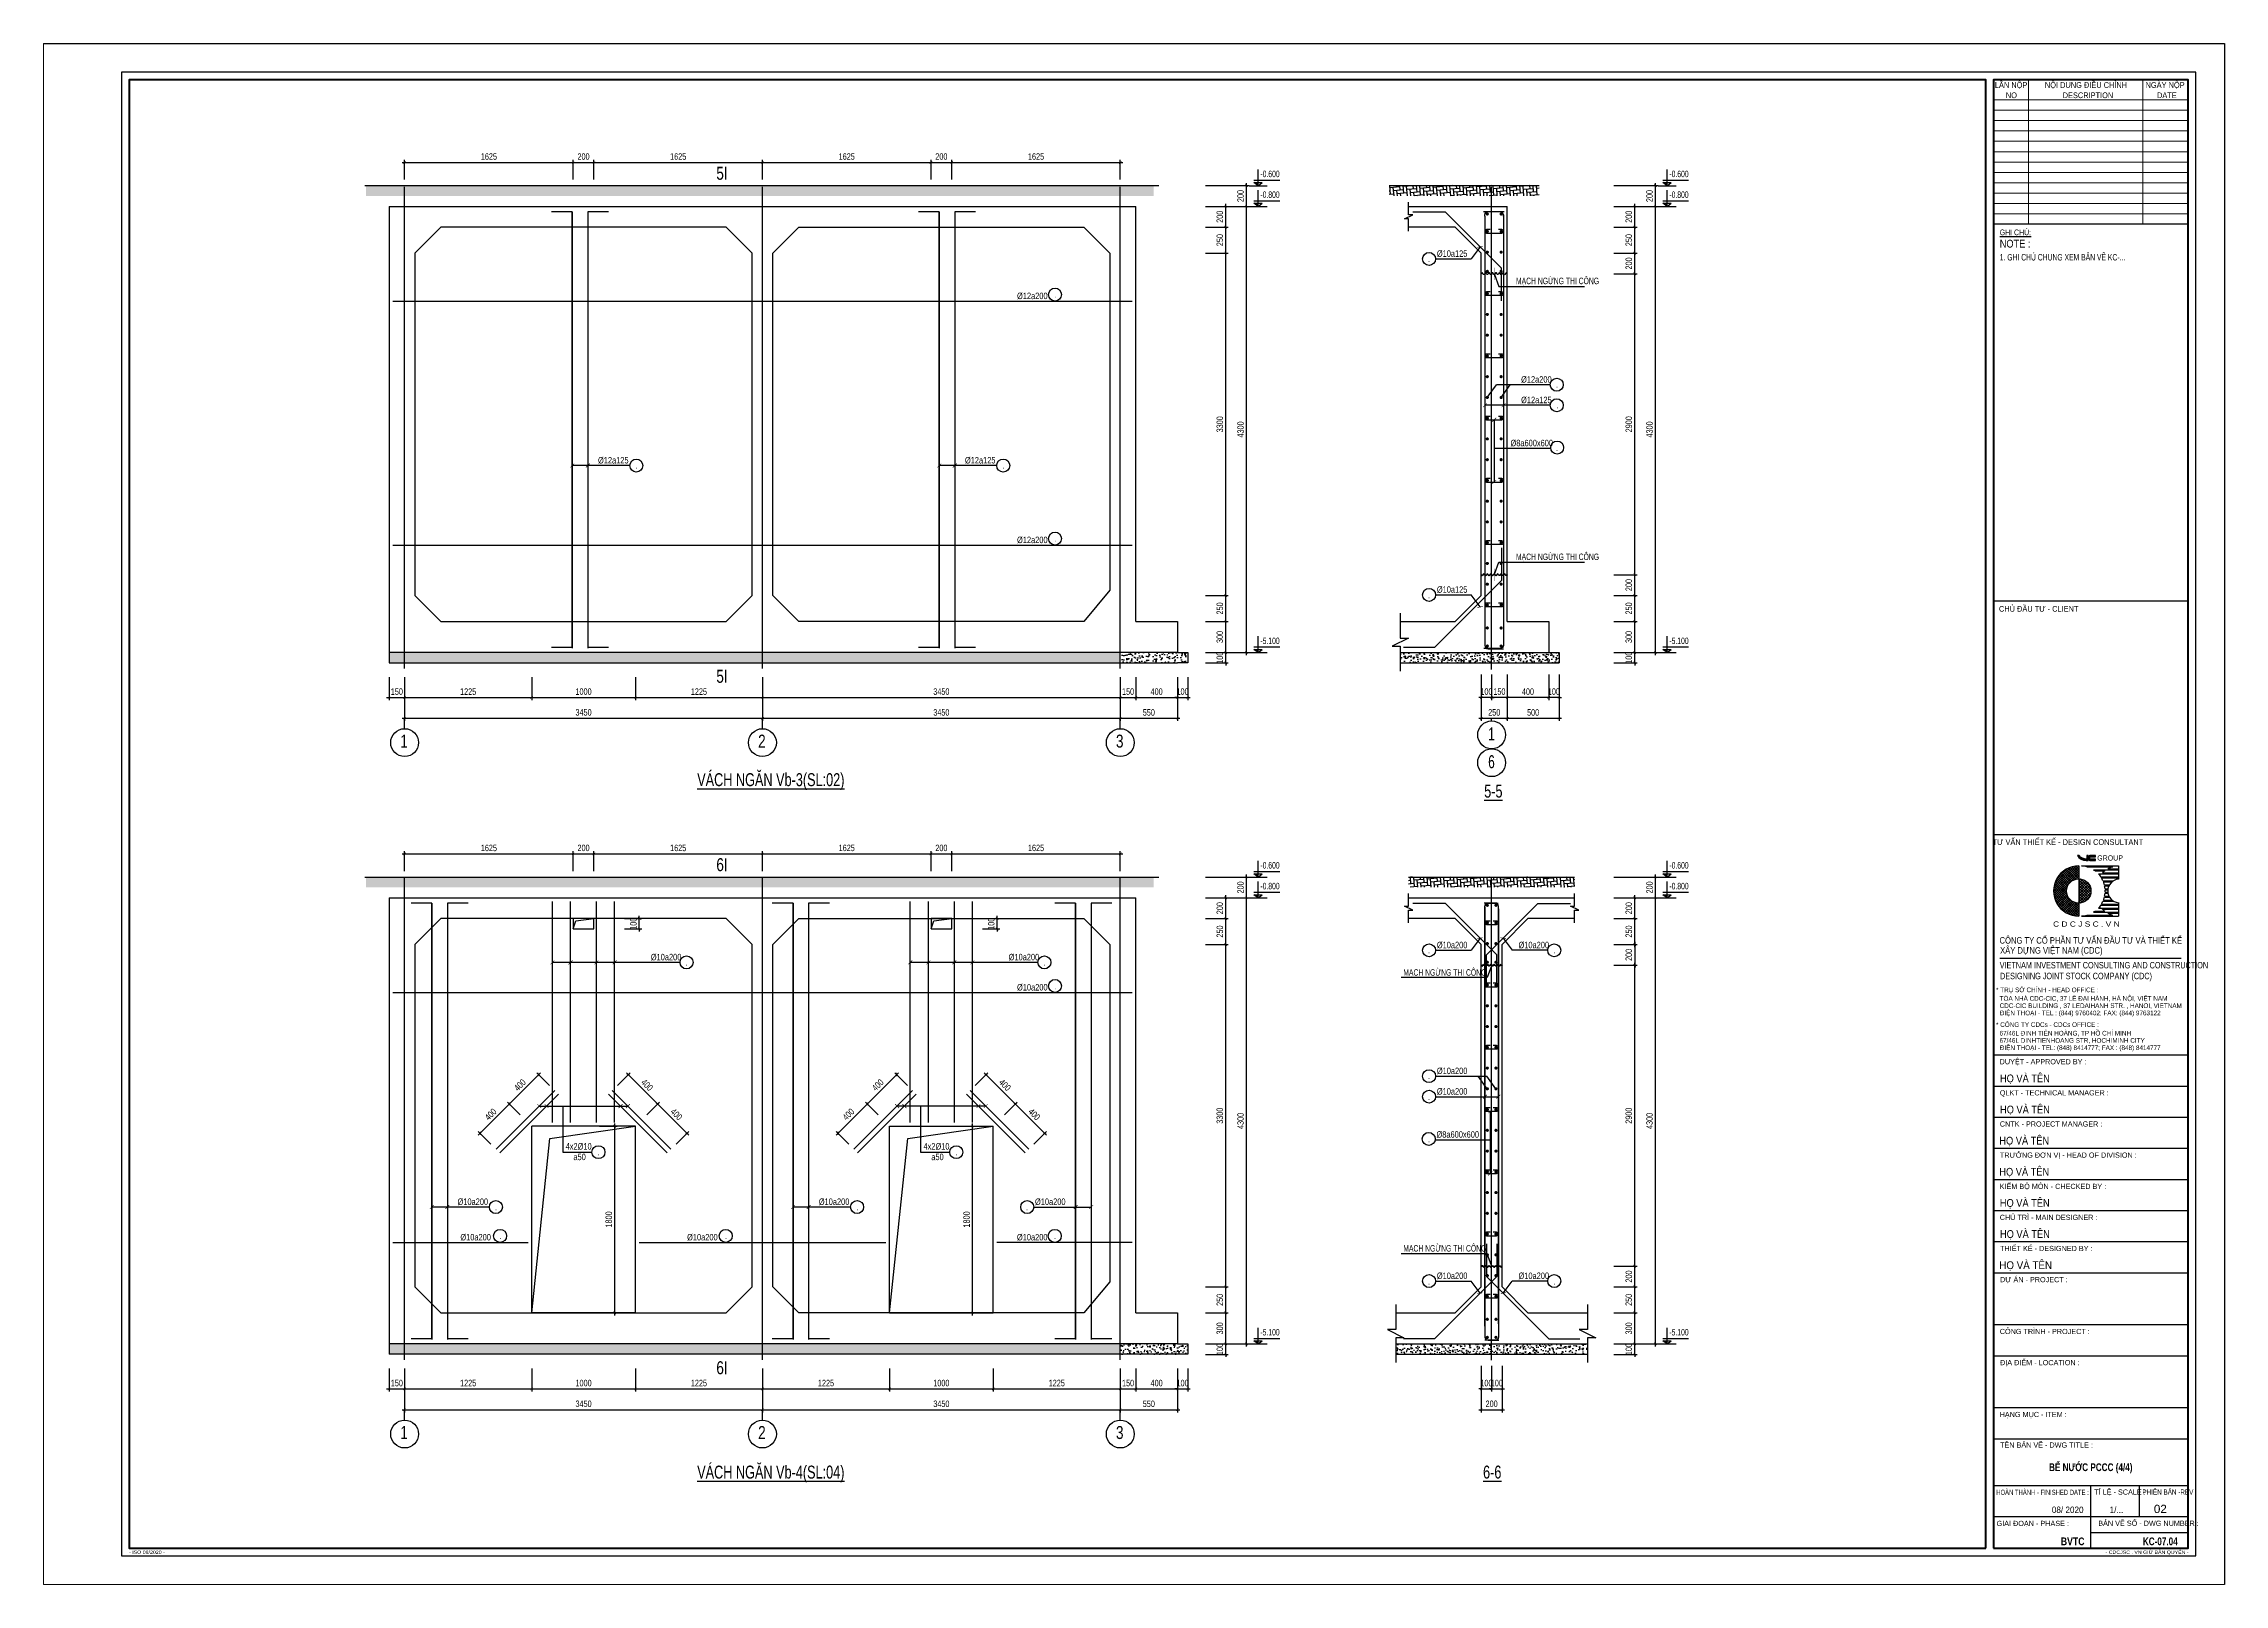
# Paper-space layout 'Layout1 (4)' of a CAD drawing. Header units: millimetres. Extents: x 0 to 841, y 0 to 594.
# The model-space entities are those that its viewports show. They can reach past a viewport. Long polylines and large blocks are cut down to what shows.
import ezdxf
from ezdxf.enums import TextEntityAlignment as Align

# ---------------------------------------------------------------- set-up
doc = ezdxf.new("R2010")
doc.units = ezdxf.units.MM
doc.header["$LTSCALE"] = 1000
doc.header["$MEASUREMENT"] = 0
doc.linetypes.add('CENTER2', pattern=[1.125, 0.75, -0.125, 0.125, -0.125])
doc.linetypes.add('HIDDEN', pattern=[0.375, 0.25, -0.125])
for name, color, linetype in [('004HIDDEN', 252, 'HIDDEN'), ('8', 8, 'Continuous'), ('CDC -TEXT KHUNG', 7, 'Continuous'), ('CDC-KHUNGTEN', 7, 'Continuous'), ('CDC.01.AXIS', 160, 'CENTER2'), ('CDC.02.DIM', 1, 'Continuous'), ('CDC.03.BORDER', 3, 'Continuous'), ('CDC.05.STEEL', 4, 'Continuous'), ('CDC.06.TEXT', 2, 'Continuous'), ('CDC.10.HATCH', 251, 'Continuous'), ('CDC.14.STEELNUM', 3, 'Continuous'), ('CDC.16.BIGTEXT', 6, 'Continuous'), ('CHI', 1, 'Continuous'), ('DIM', 1, 'Continuous'), ('KCS_CHI', 1, 'Continuous'), ('KCS_HATCH', 8, 'Continuous')]:
    doc.layers.add(name, color=color, linetype=linetype)
doc.styles.add('ARIAL', font='arial.ttf', dxfattribs={"width": 0.7})
doc.styles.add('Arial_4', font='arial.ttf', dxfattribs={"width": 0.75, "height": 3})
doc.styles.add('Arial_B_3', font='arialbd.ttf', dxfattribs={"width": 0.75, "height": 3})
doc.styles.add('KCS_SMTEXT', font='arial.ttf', dxfattribs={"width": 0.7})
doc.styles.add('KT CDC', font='arial.ttf', dxfattribs={"width": 0.85, "height": 200})
doc.dimstyles.new('1.25', dxfattribs={"dimscale": 100, "dimtxt": 2.5, "dimasz": 1, "dimexe": 1, "dimexo": 0, "dimgap": 1, "dimtad": 1, "dimdec": 0, "dimlfac": 0.25, "dimdsep": 46, "dimtxsty": 'ARIAL', "dimblk": 'ARCHTICK', "dimcen": 1, "dimdle": 1, "dimclrd": 1, "dimclre": 1, "dimclrt": 2, "dimadec": 0, "dimazin": 0, "dimtfac": 0.00072, "dimtdec": 0, "dimtix": 1, "dimtmove": 2, "dimatfit": 3, "dimldrblk": 'ARCHTICK', "dimfxl": 1, "dimtolj": 1, "dimarcsym": 0})

psp = doc.layouts.new('Layout1 (4)')

msp = doc.modelspace()

# ---------------------------------------------------------------- texts
at = {"layer": 'CDC -TEXT KHUNG', "color": 6, "style": 'Arial_B_3', "width": 0.75}
msp.add_text('BỂ NƯỚC PCCC (4/4)', height=300, dxfattribs=at).set_placement((-411948.3, -422199), align=Align.CENTER)
msp.add_text('KC-07.04', height=300, dxfattribs=at).set_placement((-408594.9, -425057.5), align=Align.RIGHT)
at = {"layer": 'CDC.06.TEXT', "color": 6, "style": 'KCS_SMTEXT', "width": 0.75}
for s, p in [('5I', (-464952, -372413.9)), ('5I', (-464952, -391806.9)), ('1', (-477140.7, -394305.5)), ('2', (-463340.7, -394305.5)), ('3', (-449540.7, -394305.5)), ('6I', (-464952, -399069.3)), ('6I', (-464952, -418463.4)), ('1', (-477140.7, -420960.9)), ('2', (-463340.7, -420960.9)), ('3', (-449540.7, -420960.9))]:
    msp.add_text(s, height=500, dxfattribs=at).set_placement(p)
at = {"layer": 'CDC.06.TEXT', "color": 2, "style": 'KCS_SMTEXT', "width": 0.6}
for s, p in [('-0.600', (-443599.3, -372313.5)), ('-0.600', (-427827.6, -372313.5)), ('-0.800', (-443599.3, -373113.5)), ('-0.800', (-427827.6, -373113.5)), ('-5.100', (-443599.3, -390313.5)), ('-5.100', (-427827.6, -390313.5)), ('-0.600', (-443599.3, -398968.9)), ('-0.600', (-427827, -398968.9)), ('-0.800', (-443599.3, -399768.9)), ('-0.800', (-427827, -399768.9)), ('-5.100', (-443599.3, -416968.9)), ('-5.100', (-427827, -416968.9))]:
    msp.add_text(s, height=250, dxfattribs=at).set_placement(p, align=Align.CENTER)
at = {"layer": 'CDC.06.TEXT'}
for s, style, width, p in [('%%C10a125', 'KCS_SMTEXT', 0.75, (-437165.1, -375385.5)), ('%%C12a200', 'KCS_SMTEXT', 0.75, (-453355.3, -377015.4)), ('MẠCH NGỪNG THI CÔNG', 'ARIAL', 0.6, (-434114.3, -376438.9)), ('%%C12a200', 'KCS_SMTEXT', 0.75, (-433917, -380235.9)), ('%%C12a125', 'KCS_SMTEXT', 0.75, (-433917, -381027.3)), ('%%C8a600x600', 'KCS_SMTEXT', 0.75, (-434325.3, -382688.1)), ('%%C12a125', 'KCS_SMTEXT', 0.75, (-469514.9, -383352.1)), ('%%C12a125', 'KCS_SMTEXT', 0.75, (-455364.5, -383352.1)), ('%%C12a200', 'KCS_SMTEXT', 0.75, (-453355.3, -386422.7)), ('MẠCH NGỪNG THI CÔNG', 'ARIAL', 0.6, (-434114.3, -387074.2)), ('%%C10a125', 'KCS_SMTEXT', 0.75, (-437165.1, -388337.1)), ('%%C10a200', 'KCS_SMTEXT', 0.75, (-437165.1, -402040.9)), ('%%C10a200', 'KCS_SMTEXT', 0.75, (-434016.4, -402040.9)), ('%%C10a200', 'KCS_SMTEXT', 0.75, (-467478.4, -402506.5)), ('%%C10a200', 'KCS_SMTEXT', 0.75, (-453678.4, -402506.5)), ('MẠCH NGỪNG THI CÔNG', 'ARIAL', 0.6, (-438459.8, -403099.7)), ('%%C10a200', 'KCS_SMTEXT', 0.75, (-453355.3, -403670.8)), ('%%C10a200', 'KCS_SMTEXT', 0.75, (-437165.1, -406892.2)), ('%%C10a200', 'KCS_SMTEXT', 0.75, (-437165.1, -407683.6)), ('4x2%%C10', 'KCS_SMTEXT', 0.75, (-470762.7, -409803.3)), ('4x2%%C10', 'KCS_SMTEXT', 0.75, (-456962.7, -409803.3)), ('%%C8a600x600', 'KCS_SMTEXT', 0.75, (-437179.1, -409344.4)), ('a50', 'KCS_SMTEXT', 0.75, (-470462.1, -410210)), ('a50', 'KCS_SMTEXT', 0.75, (-456662.1, -410210)), ('%%C10a200', 'KCS_SMTEXT', 0.75, (-474931.5, -411937.7)), ('%%C10a200', 'KCS_SMTEXT', 0.75, (-460999.6, -411937.7)), ('%%C10a200', 'KCS_SMTEXT', 0.75, (-452663.2, -411937.7)), ('%%C10a200', 'KCS_SMTEXT', 0.75, (-474822.4, -413305.5)), ('%%C10a200', 'KCS_SMTEXT', 0.75, (-466079, -413305.5)), ('%%C10a200', 'KCS_SMTEXT', 0.75, (-453358.7, -413305.5)), ('MẠCH NGỪNG THI CÔNG', 'ARIAL', 0.6, (-438459.8, -413735)), ('%%C10a200', 'KCS_SMTEXT', 0.75, (-437165.1, -414792.5)), ('%%C10a200', 'KCS_SMTEXT', 0.75, (-434016.4, -414792.5))]:
    msp.add_text(s, height=250, dxfattribs=dict(at, style=style, width=width)).set_placement(p)
at = {"layer": 'CDC.06.TEXT', "color": 2, "linetype": 'ByBlock', "style": 'ARIAL', "width": 0.6}
msp.add_text('1. GHI CHÚ CHUNG XEM BẢN VẼ KC-...', height=250, dxfattribs=at).set_placement((-415459.1, -375400.4), align=Align.MIDDLE_LEFT)
at = {"layer": 'CDC.14.STEELNUM', "style": 'KCS_SMTEXT', "width": 0.6}
for p in [(-437465.3, -375455.5), (-451885.2, -376839.4), (-432536, -380305.9), (-432523.3, -381107.1), (-432538.2, -382744), (-468032.3, -383431.8), (-453881.8, -383431.8), (-451885.2, -386246.7), (-437465.3, -388427.1), (-466095.8, -402586.3), (-452295.8, -402586.3), (-437465.3, -402110.9), (-432640.6, -402110.9), (-451885.2, -403494.8), (-437467.2, -407763.4), (-437465.3, -406962.2), (-437467.2, -409400.3), (-469500.1, -409902.5), (-455700.1, -409902.5), (-473448.9, -412017.5), (-459516.9, -412017.5), (-452965.4, -412017.5), (-473285.7, -413129.5), (-464585, -413129.5), (-451892.9, -413129.5), (-437465.3, -414882.5), (-432640.6, -414882.5)]:
    msp.add_text('.', height=250, dxfattribs=at).set_placement(p, align=Align.MIDDLE_CENTER)
at = {"layer": 'CDC.16.BIGTEXT', "style": 'KCS_SMTEXT', "width": 0.7}
for s, p in [('%%UVÁCH NGĂN Vb-3(SL:02)', (-462850.9, -395791.8)), ('%%U5-5', (-434986.3, -396232.8)), ('%%UVÁCH NGĂN Vb-4(SL:04)', (-462850.9, -422486.9)), ('%%U6-6', (-435030.7, -422486.9))]:
    msp.add_text(s, height=500, dxfattribs=at).set_placement(p, align=Align.CENTER)
at = {"layer": 'CDC.16.BIGTEXT', "style": 'ARIAL', "width": 0.65}
for tag, p in [('1', (-435059, -394026.4)), ('6', (-435059, -395100.2))]:
    msp.add_attdef(tag, text='', height=500, dxfattribs=at).set_placement(p, align=Align.CENTER)

# ---------------------------------------------------------------- blocks, each defined once
blk = doc.blocks.new('_ArchTick')
at = {"color": 0, "linetype": 'ByBlock', "const_width": 0.15}
blk.add_lwpolyline([(-0.5, -0.5), (0.5, 0.5)], dxfattribs=at)
blk = doc.blocks.new('*D38')
at = {"layer": 'CDC.02.DIM', "color": 1, "lineweight": -2, "transparency": 16777216}
for p, q in [((-430341, -390641), (-429436, -390641)), ((-430341, -391041), (-429436, -391041)), ((-429536, -390641), (-429536, -390541)), ((-429536, -391041), (-429536, -390641)), ((-429536, -391041), (-429536, -391141))]:
    blk.add_line(p, q, dxfattribs=at)
at = {"layer": 'Defpoints', "color": 0, "transparency": 16777216}
for p in [(-430341, -390641), (-430341, -391041), (-429536, -390641)]:
    blk.add_point(p, dxfattribs=at)
at = {"layer": 'CDC.02.DIM', "color": 1, "lineweight": -2, "transparency": 16777216, "xscale": 100, "yscale": 100, "zscale": 100}
for p, rotation in [((-429536, -390641), 270), ((-429536, -391041), 90)]:
    blk.add_blockref('_ArchTick', p, dxfattribs=dict(at, rotation=rotation))
at = {"layer": 'CDC.02.DIM', "color": 2, "transparency": 16777216, "insert": (-429763, -390841), "char_height": 250, "attachment_point": 5, "rotation": 90, "style": 'ARIAL'}
blk.add_mtext('\\A1;100', dxfattribs=at)
blk = doc.blocks.new('*D39')
at = {"layer": 'CDC.02.DIM', "color": 1, "lineweight": -2, "transparency": 16777216}
for p, q in [((-429536, -390741), (-429536, -389341)), ((-430341, -389441), (-429436, -389441)), ((-430341, -390641), (-429436, -390641))]:
    blk.add_line(p, q, dxfattribs=at)
at = {"layer": 'Defpoints', "color": 0, "transparency": 16777216}
for p in [(-430341, -389441), (-429536, -389441), (-430341, -390641)]:
    blk.add_point(p, dxfattribs=at)
at = {"layer": 'CDC.02.DIM', "color": 1, "lineweight": -2, "transparency": 16777216, "xscale": 100, "yscale": 100, "zscale": 100}
for p, rotation in [((-429536, -389441), 90), ((-429536, -390641), 270)]:
    blk.add_blockref('_ArchTick', p, dxfattribs=dict(at, rotation=rotation))
at = {"layer": 'CDC.02.DIM', "color": 2, "transparency": 16777216, "insert": (-429764, -390041), "char_height": 250, "attachment_point": 5, "rotation": 90, "style": 'ARIAL'}
blk.add_mtext('\\A1;300', dxfattribs=at)
blk = doc.blocks.new('*D40')
at = {"layer": 'CDC.02.DIM', "color": 1, "lineweight": -2, "transparency": 16777216}
for p, q in [((-430341, -387640), (-429436, -387640)), ((-429536, -388541), (-429536, -387540)), ((-430341, -388441), (-429436, -388441))]:
    blk.add_line(p, q, dxfattribs=at)
at = {"layer": 'Defpoints', "color": 0, "transparency": 16777216}
for p in [(-430341, -387640), (-429536, -387640), (-430341, -388441)]:
    blk.add_point(p, dxfattribs=at)
at = {"layer": 'CDC.02.DIM', "color": 1, "lineweight": -2, "transparency": 16777216, "xscale": 100, "yscale": 100, "zscale": 100}
for p, rotation in [((-429536, -387640), 90), ((-429536, -388441), 270)]:
    blk.add_blockref('_ArchTick', p, dxfattribs=dict(at, rotation=rotation))
at = {"layer": 'CDC.02.DIM', "color": 2, "transparency": 16777216, "insert": (-429763, -388040), "char_height": 250, "attachment_point": 5, "rotation": 90, "style": 'ARIAL'}
blk.add_mtext('\\A1;200', dxfattribs=at)
blk = doc.blocks.new('CAODO')
at = {"layer": 'KCS_HATCH'}
blk.add_hatch(color=256, dxfattribs=at).paths.add_polyline_path([(-3270, 14651), (-3310, 14651), (-3270, 14621)])
at = {"layer": 'CHI'}
for q in [(-3310, 14651), (-3230, 14651)]:
    blk.add_line((-3270, 14621), q, dxfattribs=at)
at = {"layer": 'DIM'}
for p, q in [((-3357, 14621), (-3182, 14621)), ((-3310, 14651), (-3230, 14651)), ((-3270, 14621), (-3270, 14651))]:
    blk.add_line(p, q, dxfattribs=at)
at = {"layer": 'KCS_CHI'}
for p, q in [((-3270, 14621), (-3270, 14778)), ((-3310, 14675), (-3062, 14675))]:
    blk.add_line(p, q, dxfattribs=at)
blk = doc.blocks.new('*D41')
at = {"layer": 'CDC.02.DIM', "color": 1, "lineweight": -2, "transparency": 16777216}
for p, q in [((-430341, -376041), (-429436, -376041)), ((-429536, -387740), (-429536, -375941)), ((-430341, -387640), (-429436, -387640))]:
    blk.add_line(p, q, dxfattribs=at)
at = {"layer": 'Defpoints', "color": 0, "transparency": 16777216}
for p in [(-430341, -376041), (-429536, -376041), (-430341, -387640)]:
    blk.add_point(p, dxfattribs=at)
at = {"layer": 'CDC.02.DIM', "color": 1, "lineweight": -2, "transparency": 16777216, "xscale": 100, "yscale": 100, "zscale": 100}
for p, rotation in [((-429536, -376041), 90), ((-429536, -387640), 270)]:
    blk.add_blockref('_ArchTick', p, dxfattribs=dict(at, rotation=rotation))
at = {"layer": 'CDC.02.DIM', "color": 2, "transparency": 16777216, "insert": (-429763, -381840), "char_height": 250, "attachment_point": 5, "rotation": 90, "style": 'ARIAL'}
blk.add_mtext('\\A1;2900', dxfattribs=at)
blk = doc.blocks.new('*D42')
at = {"layer": 'CDC.02.DIM', "color": 1, "lineweight": -2, "transparency": 16777216}
for p, q in [((-430341, -375241), (-429436, -375241)), ((-429536, -376141), (-429536, -375141)), ((-430341, -376041), (-429436, -376041))]:
    blk.add_line(p, q, dxfattribs=at)
at = {"layer": 'Defpoints', "color": 0, "transparency": 16777216}
for p in [(-430341, -375241), (-429536, -375241), (-430341, -376041)]:
    blk.add_point(p, dxfattribs=at)
at = {"layer": 'CDC.02.DIM', "color": 1, "lineweight": -2, "transparency": 16777216, "xscale": 100, "yscale": 100, "zscale": 100}
for p, rotation in [((-429536, -375241), 90), ((-429536, -376041), 270)]:
    blk.add_blockref('_ArchTick', p, dxfattribs=dict(at, rotation=rotation))
at = {"layer": 'CDC.02.DIM', "color": 2, "transparency": 16777216, "insert": (-429763, -375641), "char_height": 250, "attachment_point": 5, "rotation": 90, "style": 'ARIAL'}
blk.add_mtext('\\A1;200', dxfattribs=at)
blk = doc.blocks.new('*D43')
at = {"layer": 'CDC.02.DIM', "color": 1, "lineweight": -2, "transparency": 16777216}
for p, q in [((-430341, -374241), (-429436, -374241)), ((-429536, -375341), (-429536, -374141)), ((-430341, -375241), (-429436, -375241))]:
    blk.add_line(p, q, dxfattribs=at)
at = {"layer": 'Defpoints', "color": 0, "transparency": 16777216}
for p in [(-430341, -374241), (-429536, -374241), (-430341, -375241)]:
    blk.add_point(p, dxfattribs=at)
at = {"layer": 'CDC.02.DIM', "color": 1, "lineweight": -2, "transparency": 16777216, "xscale": 100, "yscale": 100, "zscale": 100}
for p, rotation in [((-429536, -374241), 90), ((-429536, -375241), 270)]:
    blk.add_blockref('_ArchTick', p, dxfattribs=dict(at, rotation=rotation))
at = {"layer": 'CDC.02.DIM', "color": 2, "transparency": 16777216, "insert": (-429763, -374741), "char_height": 250, "attachment_point": 5, "rotation": 90, "style": 'ARIAL'}
blk.add_mtext('\\A1;250', dxfattribs=at)
blk = doc.blocks.new('*D44')
at = {"layer": 'CDC.02.DIM', "color": 1, "lineweight": -2, "transparency": 16777216}
for p, q in [((-429536, -374341), (-429536, -373341)), ((-430341, -373441), (-429436, -373441)), ((-430341, -374241), (-429436, -374241))]:
    blk.add_line(p, q, dxfattribs=at)
at = {"layer": 'Defpoints', "color": 0, "transparency": 16777216}
for p in [(-430341, -373441), (-430341, -374241), (-429536, -373441)]:
    blk.add_point(p, dxfattribs=at)
at = {"layer": 'CDC.02.DIM', "color": 1, "lineweight": -2, "transparency": 16777216, "xscale": 100, "yscale": 100, "zscale": 100}
for p, rotation in [((-429536, -373441), 90), ((-429536, -374241), 270)]:
    blk.add_blockref('_ArchTick', p, dxfattribs=dict(at, rotation=rotation))
at = {"layer": 'CDC.02.DIM', "color": 2, "transparency": 16777216, "insert": (-429763, -373841), "char_height": 250, "attachment_point": 5, "rotation": 90, "style": 'ARIAL'}
blk.add_mtext('\\A1;200', dxfattribs=at)
blk = doc.blocks.new('*D45')
at = {"layer": 'CDC.02.DIM', "color": 1, "lineweight": -2, "transparency": 16777216}
for p, q in [((-430341, -388441), (-429436, -388441)), ((-429536, -389541), (-429536, -388341)), ((-430341, -389441), (-429436, -389441))]:
    blk.add_line(p, q, dxfattribs=at)
at = {"layer": 'Defpoints', "color": 0, "transparency": 16777216}
for p in [(-430341, -388441), (-429536, -388441), (-430341, -389441)]:
    blk.add_point(p, dxfattribs=at)
at = {"layer": 'CDC.02.DIM', "color": 1, "lineweight": -2, "transparency": 16777216, "xscale": 100, "yscale": 100, "zscale": 100}
for p, rotation in [((-429536, -388441), 90), ((-429536, -389441), 270)]:
    blk.add_blockref('_ArchTick', p, dxfattribs=dict(at, rotation=rotation))
at = {"layer": 'CDC.02.DIM', "color": 2, "transparency": 16777216, "insert": (-429763, -388941), "char_height": 250, "attachment_point": 5, "rotation": 90, "style": 'ARIAL'}
blk.add_mtext('\\A1;250', dxfattribs=at)
blk = doc.blocks.new('*D46')
at = {"layer": 'CDC.02.DIM', "color": 1, "lineweight": -2, "transparency": 16777216}
for p, q in [((-428736, -390741), (-428736, -373341)), ((-430341, -373441), (-428636, -373441)), ((-430341, -390641), (-428636, -390641))]:
    blk.add_line(p, q, dxfattribs=at)
at = {"layer": 'Defpoints', "color": 0, "transparency": 16777216}
for p in [(-430341, -373441), (-428736, -373441), (-430341, -390641)]:
    blk.add_point(p, dxfattribs=at)
at = {"layer": 'CDC.02.DIM', "color": 1, "lineweight": -2, "transparency": 16777216, "xscale": 100, "yscale": 100, "zscale": 100}
for p, rotation in [((-428736, -373441), 90), ((-428736, -390641), 270)]:
    blk.add_blockref('_ArchTick', p, dxfattribs=dict(at, rotation=rotation))
at = {"layer": 'CDC.02.DIM', "color": 2, "transparency": 16777216, "insert": (-428964, -382041), "char_height": 250, "attachment_point": 5, "rotation": 90, "style": 'ARIAL'}
blk.add_mtext('\\A1;4300', dxfattribs=at)
blk = doc.blocks.new('*D47')
at = {"layer": 'CDC.02.DIM', "color": 1, "lineweight": -2, "transparency": 16777216}
for p, q in [((-428736, -373541), (-428736, -372541)), ((-430341, -372641), (-428636, -372641)), ((-430341, -373441), (-428636, -373441))]:
    blk.add_line(p, q, dxfattribs=at)
at = {"layer": 'Defpoints', "color": 0, "transparency": 16777216}
for p in [(-430341, -372641), (-428736, -372641), (-430341, -373441)]:
    blk.add_point(p, dxfattribs=at)
at = {"layer": 'CDC.02.DIM', "color": 1, "lineweight": -2, "transparency": 16777216, "xscale": 100, "yscale": 100, "zscale": 100}
for p, rotation in [((-428736, -372641), 90), ((-428736, -373441), 270)]:
    blk.add_blockref('_ArchTick', p, dxfattribs=dict(at, rotation=rotation))
at = {"layer": 'CDC.02.DIM', "color": 2, "transparency": 16777216, "insert": (-428964, -373041), "char_height": 250, "attachment_point": 5, "rotation": 90, "style": 'ARIAL'}
blk.add_mtext('\\A1;200', dxfattribs=at)
blk = doc.blocks.new('*D48')
at = {"layer": 'CDC.02.DIM', "color": 1, "lineweight": -2, "transparency": 16777216}
for p, q in [((-432853, -391482), (-432853, -392477)), ((-432453, -391482), (-432453, -392477)), ((-432853, -392377), (-432953, -392377)), ((-432453, -392377), (-432853, -392377)), ((-432453, -392377), (-432353, -392377))]:
    blk.add_line(p, q, dxfattribs=at)
at = {"layer": 'Defpoints', "color": 0, "transparency": 16777216}
for p in [(-432853, -391482), (-432453, -391482), (-432853, -392377)]:
    blk.add_point(p, dxfattribs=at)
at = {"layer": 'CDC.02.DIM', "color": 1, "lineweight": -2, "transparency": 16777216, "xscale": 100, "yscale": 100, "zscale": 100}
blk.add_blockref('_ArchTick', (-432853, -392377), dxfattribs=at)
at = {"layer": 'CDC.02.DIM', "color": 1, "lineweight": -2, "transparency": 16777216, "xscale": 100, "yscale": 100, "zscale": 100, "rotation": 180}
blk.add_blockref('_ArchTick', (-432453, -392377), dxfattribs=at)
at = {"layer": 'CDC.02.DIM', "color": 2, "transparency": 16777216, "insert": (-432653, -392149), "char_height": 250, "attachment_point": 5, "style": 'ARIAL'}
blk.add_mtext('\\A1;100', dxfattribs=at)
blk = doc.blocks.new('*D49')
at = {"layer": 'CDC.02.DIM', "color": 1, "lineweight": -2, "transparency": 16777216}
for p, q in [((-434453, -391482), (-434453, -392477)), ((-432853, -391482), (-432853, -392477)), ((-432753, -392377), (-434553, -392377))]:
    blk.add_line(p, q, dxfattribs=at)
at = {"layer": 'Defpoints', "color": 0, "transparency": 16777216}
for p in [(-434453, -391482), (-432853, -391482), (-434453, -392377)]:
    blk.add_point(p, dxfattribs=at)
at = {"layer": 'CDC.02.DIM', "color": 1, "lineweight": -2, "transparency": 16777216, "xscale": 100, "yscale": 100, "zscale": 100, "rotation": 180}
blk.add_blockref('_ArchTick', (-434453, -392377), dxfattribs=at)
at = {"layer": 'CDC.02.DIM', "color": 1, "lineweight": -2, "transparency": 16777216, "xscale": 100, "yscale": 100, "zscale": 100}
blk.add_blockref('_ArchTick', (-432853, -392377), dxfattribs=at)
at = {"layer": 'CDC.02.DIM', "color": 2, "transparency": 16777216, "insert": (-433653, -392149), "char_height": 250, "attachment_point": 5, "style": 'ARIAL'}
blk.add_mtext('\\A1;400', dxfattribs=at)
blk = doc.blocks.new('*D50')
at = {"layer": 'CDC.02.DIM', "color": 1, "lineweight": -2, "transparency": 16777216}
for p, q in [((-435053, -391482), (-435053, -392477)), ((-434453, -391482), (-434453, -392477)), ((-434353, -392377), (-435153, -392377))]:
    blk.add_line(p, q, dxfattribs=at)
at = {"layer": 'Defpoints', "color": 0, "transparency": 16777216}
for p in [(-435053, -391482), (-434453, -391482), (-435053, -392377)]:
    blk.add_point(p, dxfattribs=at)
at = {"layer": 'CDC.02.DIM', "color": 1, "lineweight": -2, "transparency": 16777216, "xscale": 100, "yscale": 100, "zscale": 100, "rotation": 180}
blk.add_blockref('_ArchTick', (-435053, -392377), dxfattribs=at)
at = {"layer": 'CDC.02.DIM', "color": 1, "lineweight": -2, "transparency": 16777216, "xscale": 100, "yscale": 100, "zscale": 100}
blk.add_blockref('_ArchTick', (-434453, -392377), dxfattribs=at)
at = {"layer": 'CDC.02.DIM', "color": 2, "transparency": 16777216, "insert": (-434753, -392149), "char_height": 250, "attachment_point": 5, "style": 'ARIAL'}
blk.add_mtext('\\A1;150', dxfattribs=at)
blk = doc.blocks.new('*D51')
at = {"layer": 'CDC.02.DIM', "color": 1, "lineweight": -2, "transparency": 16777216}
for p, q in [((-435453, -391482), (-435453, -392477)), ((-435053, -391482), (-435053, -392477)), ((-435453, -392377), (-435553, -392377)), ((-435053, -392377), (-435453, -392377)), ((-435053, -392377), (-434953, -392377))]:
    blk.add_line(p, q, dxfattribs=at)
at = {"layer": 'Defpoints', "color": 0, "transparency": 16777216}
for p in [(-435453, -391482), (-435053, -391482), (-435453, -392377)]:
    blk.add_point(p, dxfattribs=at)
at = {"layer": 'CDC.02.DIM', "color": 1, "lineweight": -2, "transparency": 16777216, "xscale": 100, "yscale": 100, "zscale": 100}
blk.add_blockref('_ArchTick', (-435453, -392377), dxfattribs=at)
at = {"layer": 'CDC.02.DIM', "color": 1, "lineweight": -2, "transparency": 16777216, "xscale": 100, "yscale": 100, "zscale": 100, "rotation": 180}
blk.add_blockref('_ArchTick', (-435053, -392377), dxfattribs=at)
at = {"layer": 'CDC.02.DIM', "color": 2, "transparency": 16777216, "insert": (-435253, -392149), "char_height": 250, "attachment_point": 5, "style": 'ARIAL'}
blk.add_mtext('\\A1;100', dxfattribs=at)
blk = doc.blocks.new('*D52')
at = {"layer": 'CDC.02.DIM', "color": 1, "lineweight": -2, "transparency": 16777216}
for p, q in [((-435453, -391482), (-435453, -393277)), ((-434453, -391482), (-434453, -393277)), ((-435553, -393177), (-434353, -393177))]:
    blk.add_line(p, q, dxfattribs=at)
at = {"layer": 'Defpoints', "color": 0, "transparency": 16777216}
for p in [(-435453, -391482), (-434453, -391482), (-434453, -393177)]:
    blk.add_point(p, dxfattribs=at)
at = {"layer": 'CDC.02.DIM', "color": 1, "lineweight": -2, "transparency": 16777216, "xscale": 100, "yscale": 100, "zscale": 100, "rotation": 180}
blk.add_blockref('_ArchTick', (-435453, -393177), dxfattribs=at)
at = {"layer": 'CDC.02.DIM', "color": 1, "lineweight": -2, "transparency": 16777216, "xscale": 100, "yscale": 100, "zscale": 100}
blk.add_blockref('_ArchTick', (-434453, -393177), dxfattribs=at)
at = {"layer": 'CDC.02.DIM', "color": 2, "transparency": 16777216, "insert": (-434953, -392950), "char_height": 250, "attachment_point": 5, "style": 'ARIAL'}
blk.add_mtext('\\A1;250', dxfattribs=at)
blk = doc.blocks.new('*D53')
at = {"layer": 'CDC.02.DIM', "color": 1, "lineweight": -2, "transparency": 16777216}
for p, q in [((-434453, -391482), (-434453, -393277)), ((-432453, -391482), (-432453, -393277)), ((-434553, -393177), (-432353, -393177))]:
    blk.add_line(p, q, dxfattribs=at)
at = {"layer": 'Defpoints', "color": 0, "transparency": 16777216}
for p in [(-434453, -391482), (-432453, -391482), (-432453, -393177)]:
    blk.add_point(p, dxfattribs=at)
at = {"layer": 'CDC.02.DIM', "color": 1, "lineweight": -2, "transparency": 16777216, "xscale": 100, "yscale": 100, "zscale": 100, "rotation": 180}
blk.add_blockref('_ArchTick', (-434453, -393177), dxfattribs=at)
at = {"layer": 'CDC.02.DIM', "color": 1, "lineweight": -2, "transparency": 16777216, "xscale": 100, "yscale": 100, "zscale": 100}
blk.add_blockref('_ArchTick', (-432453, -393177), dxfattribs=at)
at = {"layer": 'CDC.02.DIM', "color": 2, "transparency": 16777216, "insert": (-433453, -392950), "char_height": 250, "attachment_point": 5, "style": 'ARIAL'}
blk.add_mtext('\\A1;500', dxfattribs=at)
blk = doc.blocks.new('*D213')
at = {"layer": 'CDC.02.DIM', "color": 1, "lineweight": -2, "transparency": 16777216}
for p, q in [((-477573, -418243), (-477573, -419132)), ((-476973, -418243), (-476973, -419132)), ((-477673, -419032), (-476873, -419032))]:
    blk.add_line(p, q, dxfattribs=at)
at = {"layer": 'Defpoints', "color": 0, "transparency": 16777216}
for p in [(-477573, -418243), (-476973, -418243), (-476973, -419032)]:
    blk.add_point(p, dxfattribs=at)
at = {"layer": 'CDC.02.DIM', "color": 1, "lineweight": -2, "transparency": 16777216, "xscale": 100, "yscale": 100, "zscale": 100, "rotation": 180}
blk.add_blockref('_ArchTick', (-477573, -419032), dxfattribs=at)
at = {"layer": 'CDC.02.DIM', "color": 1, "lineweight": -2, "transparency": 16777216, "xscale": 100, "yscale": 100, "zscale": 100}
blk.add_blockref('_ArchTick', (-476973, -419032), dxfattribs=at)
at = {"layer": 'CDC.02.DIM', "color": 2, "transparency": 16777216, "insert": (-477273, -418805), "char_height": 250, "attachment_point": 5, "style": 'ARIAL'}
blk.add_mtext('\\A1;150', dxfattribs=at)
blk = doc.blocks.new('*D214')
at = {"layer": 'CDC.02.DIM', "color": 1, "lineweight": -2, "transparency": 16777216}
for p, q in [((-476973, -418243), (-476973, -419132)), ((-472073, -418243), (-472073, -419132)), ((-477073, -419032), (-471973, -419032))]:
    blk.add_line(p, q, dxfattribs=at)
at = {"layer": 'Defpoints', "color": 0, "transparency": 16777216}
for p in [(-476973, -418243), (-472073, -418243), (-472073, -419032)]:
    blk.add_point(p, dxfattribs=at)
at = {"layer": 'CDC.02.DIM', "color": 1, "lineweight": -2, "transparency": 16777216, "xscale": 100, "yscale": 100, "zscale": 100, "rotation": 180}
blk.add_blockref('_ArchTick', (-476973, -419032), dxfattribs=at)
at = {"layer": 'CDC.02.DIM', "color": 1, "lineweight": -2, "transparency": 16777216, "xscale": 100, "yscale": 100, "zscale": 100}
blk.add_blockref('_ArchTick', (-472073, -419032), dxfattribs=at)
at = {"layer": 'CDC.02.DIM', "color": 2, "transparency": 16777216, "insert": (-474523, -418805), "char_height": 250, "attachment_point": 5, "style": 'ARIAL'}
blk.add_mtext('\\A1;1225', dxfattribs=at)
blk = doc.blocks.new('*D215')
at = {"layer": 'CDC.02.DIM', "color": 1, "lineweight": -2, "transparency": 16777216}
for p, q in [((-476973, -418243), (-476973, -419933)), ((-463173, -418243), (-463173, -419933)), ((-477073, -419833), (-463073, -419833))]:
    blk.add_line(p, q, dxfattribs=at)
at = {"layer": 'Defpoints', "color": 0, "transparency": 16777216}
for p in [(-476973, -418243), (-463173, -418243), (-463173, -419833)]:
    blk.add_point(p, dxfattribs=at)
at = {"layer": 'CDC.02.DIM', "color": 1, "lineweight": -2, "transparency": 16777216, "xscale": 100, "yscale": 100, "zscale": 100, "rotation": 180}
blk.add_blockref('_ArchTick', (-476973, -419833), dxfattribs=at)
at = {"layer": 'CDC.02.DIM', "color": 1, "lineweight": -2, "transparency": 16777216, "xscale": 100, "yscale": 100, "zscale": 100}
blk.add_blockref('_ArchTick', (-463173, -419833), dxfattribs=at)
at = {"layer": 'CDC.02.DIM', "color": 2, "transparency": 16777216, "insert": (-470073, -419605), "char_height": 250, "attachment_point": 5, "style": 'ARIAL'}
blk.add_mtext('\\A1;3450', dxfattribs=at)
blk = doc.blocks.new('*D216')
at = {"layer": 'CDC.02.DIM', "color": 1, "lineweight": -2, "transparency": 16777216}
for p, q in [((-463173, -418243), (-463173, -419132)), ((-458273, -418243), (-458273, -419132)), ((-463273, -419032), (-458173, -419032))]:
    blk.add_line(p, q, dxfattribs=at)
at = {"layer": 'Defpoints', "color": 0, "transparency": 16777216}
for p in [(-463173, -418243), (-458273, -418243), (-458273, -419032)]:
    blk.add_point(p, dxfattribs=at)
at = {"layer": 'CDC.02.DIM', "color": 1, "lineweight": -2, "transparency": 16777216, "xscale": 100, "yscale": 100, "zscale": 100, "rotation": 180}
blk.add_blockref('_ArchTick', (-463173, -419032), dxfattribs=at)
at = {"layer": 'CDC.02.DIM', "color": 1, "lineweight": -2, "transparency": 16777216, "xscale": 100, "yscale": 100, "zscale": 100}
blk.add_blockref('_ArchTick', (-458273, -419032), dxfattribs=at)
at = {"layer": 'CDC.02.DIM', "color": 2, "transparency": 16777216, "insert": (-460723, -418805), "char_height": 250, "attachment_point": 5, "style": 'ARIAL'}
blk.add_mtext('\\A1;1225', dxfattribs=at)
blk = doc.blocks.new('*D217')
at = {"layer": 'CDC.02.DIM', "color": 1, "lineweight": -2, "transparency": 16777216}
for p, q in [((-449373, -418243), (-449373, -419132)), ((-448773, -418243), (-448773, -419132)), ((-449473, -419032), (-448673, -419032))]:
    blk.add_line(p, q, dxfattribs=at)
at = {"layer": 'Defpoints', "color": 0, "transparency": 16777216}
for p in [(-449373, -418243), (-448773, -418243), (-448773, -419032)]:
    blk.add_point(p, dxfattribs=at)
at = {"layer": 'CDC.02.DIM', "color": 1, "lineweight": -2, "transparency": 16777216, "xscale": 100, "yscale": 100, "zscale": 100, "rotation": 180}
blk.add_blockref('_ArchTick', (-449373, -419032), dxfattribs=at)
at = {"layer": 'CDC.02.DIM', "color": 1, "lineweight": -2, "transparency": 16777216, "xscale": 100, "yscale": 100, "zscale": 100}
blk.add_blockref('_ArchTick', (-448773, -419032), dxfattribs=at)
at = {"layer": 'CDC.02.DIM', "color": 2, "transparency": 16777216, "insert": (-449073, -418805), "char_height": 250, "attachment_point": 5, "style": 'ARIAL'}
blk.add_mtext('\\A1;150', dxfattribs=at)
blk = doc.blocks.new('*D218')
at = {"layer": 'CDC.02.DIM', "color": 1, "lineweight": -2, "transparency": 16777216}
for p, q in [((-448773, -418243), (-448773, -419132)), ((-447173, -418243), (-447173, -419132)), ((-448873, -419032), (-447073, -419032))]:
    blk.add_line(p, q, dxfattribs=at)
at = {"layer": 'Defpoints', "color": 0, "transparency": 16777216}
for p in [(-448773, -418243), (-447173, -418243), (-447173, -419032)]:
    blk.add_point(p, dxfattribs=at)
at = {"layer": 'CDC.02.DIM', "color": 1, "lineweight": -2, "transparency": 16777216, "xscale": 100, "yscale": 100, "zscale": 100, "rotation": 180}
blk.add_blockref('_ArchTick', (-448773, -419032), dxfattribs=at)
at = {"layer": 'CDC.02.DIM', "color": 1, "lineweight": -2, "transparency": 16777216, "xscale": 100, "yscale": 100, "zscale": 100}
blk.add_blockref('_ArchTick', (-447173, -419032), dxfattribs=at)
at = {"layer": 'CDC.02.DIM', "color": 2, "transparency": 16777216, "insert": (-447973, -418805), "char_height": 250, "attachment_point": 5, "style": 'ARIAL'}
blk.add_mtext('\\A1;400', dxfattribs=at)
blk = doc.blocks.new('*D219')
at = {"layer": 'CDC.02.DIM', "color": 1, "lineweight": -2, "transparency": 16777216}
for p, q in [((-447173, -418243), (-447173, -419132)), ((-446773, -418243), (-446773, -419132)), ((-447173, -419032), (-447273, -419032)), ((-447173, -419032), (-446773, -419032)), ((-446773, -419032), (-446673, -419032))]:
    blk.add_line(p, q, dxfattribs=at)
at = {"layer": 'Defpoints', "color": 0, "transparency": 16777216}
for p in [(-447173, -418243), (-446773, -418243), (-446773, -419032)]:
    blk.add_point(p, dxfattribs=at)
at = {"layer": 'CDC.02.DIM', "color": 1, "lineweight": -2, "transparency": 16777216, "xscale": 100, "yscale": 100, "zscale": 100}
blk.add_blockref('_ArchTick', (-447173, -419032), dxfattribs=at)
at = {"layer": 'CDC.02.DIM', "color": 1, "lineweight": -2, "transparency": 16777216, "xscale": 100, "yscale": 100, "zscale": 100, "rotation": 180}
blk.add_blockref('_ArchTick', (-446773, -419032), dxfattribs=at)
at = {"layer": 'CDC.02.DIM', "color": 2, "transparency": 16777216, "insert": (-446973, -418805), "char_height": 250, "attachment_point": 5, "style": 'ARIAL'}
blk.add_mtext('\\A1;100', dxfattribs=at)
blk = doc.blocks.new('*D220')
at = {"layer": 'CDC.02.DIM', "color": 1, "lineweight": -2, "transparency": 16777216}
for p, q in [((-463173, -418243), (-463173, -419933)), ((-449373, -418243), (-449373, -419933)), ((-463273, -419833), (-449273, -419833))]:
    blk.add_line(p, q, dxfattribs=at)
at = {"layer": 'Defpoints', "color": 0, "transparency": 16777216}
for p in [(-463173, -418243), (-449373, -418243), (-449373, -419833)]:
    blk.add_point(p, dxfattribs=at)
at = {"layer": 'CDC.02.DIM', "color": 1, "lineweight": -2, "transparency": 16777216, "xscale": 100, "yscale": 100, "zscale": 100, "rotation": 180}
blk.add_blockref('_ArchTick', (-463173, -419833), dxfattribs=at)
at = {"layer": 'CDC.02.DIM', "color": 1, "lineweight": -2, "transparency": 16777216, "xscale": 100, "yscale": 100, "zscale": 100}
blk.add_blockref('_ArchTick', (-449373, -419833), dxfattribs=at)
at = {"layer": 'CDC.02.DIM', "color": 2, "transparency": 16777216, "insert": (-456273, -419605), "char_height": 250, "attachment_point": 5, "style": 'ARIAL'}
blk.add_mtext('\\A1;3450', dxfattribs=at)
blk = doc.blocks.new('*D221')
at = {"layer": 'CDC.02.DIM', "color": 1, "lineweight": -2, "transparency": 16777216}
for p, q in [((-449373, -418243), (-449373, -419933)), ((-447173, -418243), (-447173, -419933)), ((-449473, -419833), (-447073, -419833))]:
    blk.add_line(p, q, dxfattribs=at)
at = {"layer": 'Defpoints', "color": 0, "transparency": 16777216}
for p in [(-449373, -418243), (-447173, -418243), (-447173, -419833)]:
    blk.add_point(p, dxfattribs=at)
at = {"layer": 'CDC.02.DIM', "color": 1, "lineweight": -2, "transparency": 16777216, "xscale": 100, "yscale": 100, "zscale": 100, "rotation": 180}
blk.add_blockref('_ArchTick', (-449373, -419833), dxfattribs=at)
at = {"layer": 'CDC.02.DIM', "color": 1, "lineweight": -2, "transparency": 16777216, "xscale": 100, "yscale": 100, "zscale": 100}
blk.add_blockref('_ArchTick', (-447173, -419833), dxfattribs=at)
at = {"layer": 'CDC.02.DIM', "color": 2, "transparency": 16777216, "insert": (-448273, -419605), "char_height": 250, "attachment_point": 5, "style": 'ARIAL'}
blk.add_mtext('\\A1;550', dxfattribs=at)
blk = doc.blocks.new('*D222')
at = {"layer": 'CDC.02.DIM', "color": 1, "lineweight": -2, "transparency": 16777216}
for p, q in [((-473000, -408111), (-471728, -406838)), ((-471381, -407327), (-471869, -406838)), ((-472512, -408458), (-473000, -407970))]:
    blk.add_line(p, q, dxfattribs=at)
at = {"layer": 'Defpoints', "color": 0, "transparency": 16777216}
for p in [(-471798, -406909), (-471381, -407327), (-472512, -408458)]:
    blk.add_point(p, dxfattribs=at)
at = {"layer": 'CDC.02.DIM', "color": 1, "lineweight": -2, "transparency": 16777216, "xscale": 100, "yscale": 100, "zscale": 100}
for p, rotation in [((-471798, -406909), 45.00000000000148), ((-472930, -408040), 225.0000000000015)]:
    blk.add_blockref('_ArchTick', p, dxfattribs=dict(at, rotation=rotation))
at = {"layer": 'CDC.02.DIM', "color": 2, "transparency": 16777216, "insert": (-472525, -407314), "char_height": 250, "attachment_point": 5, "rotation": 45, "style": 'ARIAL'}
blk.add_mtext('\\A1;400', dxfattribs=at)
blk = doc.blocks.new('*D223')
at = {"layer": 'CDC.02.DIM', "color": 1, "lineweight": -2, "transparency": 16777216}
for p, q in [((-474132, -409242), (-472859, -407970)), ((-472512, -408458), (-473000, -407970)), ((-473643, -409589), (-474132, -409101))]:
    blk.add_line(p, q, dxfattribs=at)
at = {"layer": 'Defpoints', "color": 0, "transparency": 16777216}
for p in [(-472930, -408040), (-472512, -408458), (-473643, -409589)]:
    blk.add_point(p, dxfattribs=at)
at = {"layer": 'CDC.02.DIM', "color": 1, "lineweight": -2, "transparency": 16777216, "xscale": 100, "yscale": 100, "zscale": 100}
for p, rotation in [((-472930, -408040), 44.99999999999853), ((-474061, -409172), 224.9999999999985)]:
    blk.add_blockref('_ArchTick', p, dxfattribs=dict(at, rotation=rotation))
at = {"layer": 'CDC.02.DIM', "color": 2, "transparency": 16777216, "insert": (-473656, -408445), "char_height": 250, "attachment_point": 5, "rotation": 45, "style": 'ARIAL'}
blk.add_mtext('\\A1;400', dxfattribs=at)
blk = doc.blocks.new('*D224')
at = {"layer": 'CDC.02.DIM', "color": 1, "lineweight": -2, "transparency": 16777216}
for p, q in [((-469456, -408897), (-468772, -408897)), ((-468872, -416197), (-468872, -408797)), ((-469456, -416097), (-468772, -416097))]:
    blk.add_line(p, q, dxfattribs=at)
at = {"layer": 'Defpoints', "color": 0, "transparency": 16777216}
for p in [(-469456, -408897), (-468872, -408897), (-469456, -416097)]:
    blk.add_point(p, dxfattribs=at)
at = {"layer": 'CDC.02.DIM', "color": 1, "lineweight": -2, "transparency": 16777216, "xscale": 100, "yscale": 100, "zscale": 100}
for p, rotation in [((-468872, -408897), 90), ((-468872, -416097), 270)]:
    blk.add_blockref('_ArchTick', p, dxfattribs=dict(at, rotation=rotation))
at = {"layer": 'CDC.02.DIM', "color": 2, "transparency": 16777216, "insert": (-469099, -412497), "char_height": 250, "attachment_point": 5, "rotation": 90, "style": 'ARIAL'}
blk.add_mtext('\\A1;1800', dxfattribs=at)
blk = doc.blocks.new('*D225')
at = {"layer": 'CDC.02.DIM', "color": 1, "lineweight": -2, "transparency": 16777216}
for p, q in [((-472073, -418243), (-472073, -419132)), ((-468073, -418243), (-468073, -419132)), ((-472173, -419032), (-467973, -419032))]:
    blk.add_line(p, q, dxfattribs=at)
at = {"layer": 'Defpoints', "color": 0, "transparency": 16777216}
for p in [(-472073, -418243), (-468073, -418243), (-468073, -419032)]:
    blk.add_point(p, dxfattribs=at)
at = {"layer": 'CDC.02.DIM', "color": 1, "lineweight": -2, "transparency": 16777216, "xscale": 100, "yscale": 100, "zscale": 100, "rotation": 180}
blk.add_blockref('_ArchTick', (-472073, -419032), dxfattribs=at)
at = {"layer": 'CDC.02.DIM', "color": 1, "lineweight": -2, "transparency": 16777216, "xscale": 100, "yscale": 100, "zscale": 100}
blk.add_blockref('_ArchTick', (-468073, -419032), dxfattribs=at)
at = {"layer": 'CDC.02.DIM', "color": 2, "transparency": 16777216, "insert": (-470073, -418805), "char_height": 250, "attachment_point": 5, "style": 'ARIAL'}
blk.add_mtext('\\A1;1000', dxfattribs=at)
blk = doc.blocks.new('*D226')
at = {"layer": 'CDC.02.DIM', "color": 1, "lineweight": -2, "transparency": 16777216}
for p, q in [((-468073, -418243), (-468073, -419132)), ((-463173, -418243), (-463173, -419132)), ((-468173, -419032), (-463073, -419032))]:
    blk.add_line(p, q, dxfattribs=at)
at = {"layer": 'Defpoints', "color": 0, "transparency": 16777216}
for p in [(-468073, -418243), (-463173, -418243), (-463173, -419032)]:
    blk.add_point(p, dxfattribs=at)
at = {"layer": 'CDC.02.DIM', "color": 1, "lineweight": -2, "transparency": 16777216, "xscale": 100, "yscale": 100, "zscale": 100, "rotation": 180}
blk.add_blockref('_ArchTick', (-468073, -419032), dxfattribs=at)
at = {"layer": 'CDC.02.DIM', "color": 1, "lineweight": -2, "transparency": 16777216, "xscale": 100, "yscale": 100, "zscale": 100}
blk.add_blockref('_ArchTick', (-463173, -419032), dxfattribs=at)
at = {"layer": 'CDC.02.DIM', "color": 2, "transparency": 16777216, "insert": (-465623, -418805), "char_height": 250, "attachment_point": 5, "style": 'ARIAL'}
blk.add_mtext('\\A1;1225', dxfattribs=at)
blk = doc.blocks.new('*D227')
at = {"layer": 'CDC.02.DIM', "color": 1, "lineweight": -2, "transparency": 16777216}
for p, q in [((-446084, -417297), (-445208, -417297)), ((-446084, -417697), (-445208, -417697)), ((-445308, -417297), (-445308, -417197)), ((-445308, -417697), (-445308, -417297)), ((-445308, -417697), (-445308, -417797))]:
    blk.add_line(p, q, dxfattribs=at)
at = {"layer": 'Defpoints', "color": 0, "transparency": 16777216}
for p in [(-446084, -417297), (-446084, -417697), (-445308, -417297)]:
    blk.add_point(p, dxfattribs=at)
at = {"layer": 'CDC.02.DIM', "color": 1, "lineweight": -2, "transparency": 16777216, "xscale": 100, "yscale": 100, "zscale": 100}
for p, rotation in [((-445308, -417297), 270), ((-445308, -417697), 90)]:
    blk.add_blockref('_ArchTick', p, dxfattribs=dict(at, rotation=rotation))
at = {"layer": 'CDC.02.DIM', "color": 2, "transparency": 16777216, "insert": (-445535, -417497), "char_height": 250, "attachment_point": 5, "rotation": 90, "style": 'ARIAL'}
blk.add_mtext('\\A1;100', dxfattribs=at)
blk = doc.blocks.new('*D228')
at = {"layer": 'CDC.02.DIM', "color": 1, "lineweight": -2, "transparency": 16777216}
for p, q in [((-446084, -416097), (-445208, -416097)), ((-445308, -417397), (-445308, -415997)), ((-446084, -417297), (-445208, -417297))]:
    blk.add_line(p, q, dxfattribs=at)
at = {"layer": 'Defpoints', "color": 0, "transparency": 16777216}
for p in [(-446084, -416097), (-445308, -416097), (-446084, -417297)]:
    blk.add_point(p, dxfattribs=at)
at = {"layer": 'CDC.02.DIM', "color": 1, "lineweight": -2, "transparency": 16777216, "xscale": 100, "yscale": 100, "zscale": 100}
for p, rotation in [((-445308, -416097), 90), ((-445308, -417297), 270)]:
    blk.add_blockref('_ArchTick', p, dxfattribs=dict(at, rotation=rotation))
at = {"layer": 'CDC.02.DIM', "color": 2, "transparency": 16777216, "insert": (-445535, -416697), "char_height": 250, "attachment_point": 5, "rotation": 90, "style": 'ARIAL'}
blk.add_mtext('\\A1;300', dxfattribs=at)
blk = doc.blocks.new('*D229')
at = {"layer": 'CDC.02.DIM', "color": 1, "lineweight": -2, "transparency": 16777216}
for p, q in [((-446084, -401897), (-445208, -401897)), ((-445308, -415197), (-445308, -401797)), ((-446084, -415097), (-445208, -415097))]:
    blk.add_line(p, q, dxfattribs=at)
at = {"layer": 'Defpoints', "color": 0, "transparency": 16777216}
for p in [(-446084, -401897), (-445308, -401897), (-446084, -415097)]:
    blk.add_point(p, dxfattribs=at)
at = {"layer": 'CDC.02.DIM', "color": 1, "lineweight": -2, "transparency": 16777216, "xscale": 100, "yscale": 100, "zscale": 100}
for p, rotation in [((-445308, -401897), 90), ((-445308, -415097), 270)]:
    blk.add_blockref('_ArchTick', p, dxfattribs=dict(at, rotation=rotation))
at = {"layer": 'CDC.02.DIM', "color": 2, "transparency": 16777216, "insert": (-445535, -408497), "char_height": 250, "attachment_point": 5, "rotation": 90, "style": 'ARIAL'}
blk.add_mtext('\\A1;3300', dxfattribs=at)
blk = doc.blocks.new('*D230')
at = {"layer": 'CDC.02.DIM', "color": 1, "lineweight": -2, "transparency": 16777216}
for p, q in [((-446084, -400897), (-445208, -400897)), ((-445308, -401997), (-445308, -400797)), ((-446084, -401897), (-445208, -401897))]:
    blk.add_line(p, q, dxfattribs=at)
at = {"layer": 'Defpoints', "color": 0, "transparency": 16777216}
for p in [(-446084, -400897), (-445308, -400897), (-446084, -401897)]:
    blk.add_point(p, dxfattribs=at)
at = {"layer": 'CDC.02.DIM', "color": 1, "lineweight": -2, "transparency": 16777216, "xscale": 100, "yscale": 100, "zscale": 100}
for p, rotation in [((-445308, -400897), 90), ((-445308, -401897), 270)]:
    blk.add_blockref('_ArchTick', p, dxfattribs=dict(at, rotation=rotation))
at = {"layer": 'CDC.02.DIM', "color": 2, "transparency": 16777216, "insert": (-445535, -401397), "char_height": 250, "attachment_point": 5, "rotation": 90, "style": 'ARIAL'}
blk.add_mtext('\\A1;250', dxfattribs=at)
blk = doc.blocks.new('*D231')
at = {"layer": 'CDC.02.DIM', "color": 1, "lineweight": -2, "transparency": 16777216}
for p, q in [((-446084, -400097), (-445208, -400097)), ((-445308, -400997), (-445308, -399997)), ((-446084, -400897), (-445208, -400897))]:
    blk.add_line(p, q, dxfattribs=at)
at = {"layer": 'Defpoints', "color": 0, "transparency": 16777216}
for p in [(-446084, -400097), (-445308, -400097), (-446084, -400897)]:
    blk.add_point(p, dxfattribs=at)
at = {"layer": 'CDC.02.DIM', "color": 1, "lineweight": -2, "transparency": 16777216, "xscale": 100, "yscale": 100, "zscale": 100}
for p, rotation in [((-445308, -400097), 90), ((-445308, -400897), 270)]:
    blk.add_blockref('_ArchTick', p, dxfattribs=dict(at, rotation=rotation))
at = {"layer": 'CDC.02.DIM', "color": 2, "transparency": 16777216, "insert": (-445535, -400497), "char_height": 250, "attachment_point": 5, "rotation": 90, "style": 'ARIAL'}
blk.add_mtext('\\A1;200', dxfattribs=at)
blk = doc.blocks.new('*D232')
at = {"layer": 'CDC.02.DIM', "color": 1, "lineweight": -2, "transparency": 16777216}
for p, q in [((-446084, -415097), (-445208, -415097)), ((-445308, -416197), (-445308, -414997)), ((-446084, -416097), (-445208, -416097))]:
    blk.add_line(p, q, dxfattribs=at)
at = {"layer": 'Defpoints', "color": 0, "transparency": 16777216}
for p in [(-446084, -415097), (-445308, -415097), (-446084, -416097)]:
    blk.add_point(p, dxfattribs=at)
at = {"layer": 'CDC.02.DIM', "color": 1, "lineweight": -2, "transparency": 16777216, "xscale": 100, "yscale": 100, "zscale": 100}
for p, rotation in [((-445308, -415097), 90), ((-445308, -416097), 270)]:
    blk.add_blockref('_ArchTick', p, dxfattribs=dict(at, rotation=rotation))
at = {"layer": 'CDC.02.DIM', "color": 2, "transparency": 16777216, "insert": (-445535, -415597), "char_height": 250, "attachment_point": 5, "rotation": 90, "style": 'ARIAL'}
blk.add_mtext('\\A1;250', dxfattribs=at)
blk = doc.blocks.new('*D233')
at = {"layer": 'CDC.02.DIM', "color": 1, "lineweight": -2, "transparency": 16777216}
for p, q in [((-446084, -400097), (-444408, -400097)), ((-444508, -417397), (-444508, -399997)), ((-446084, -417297), (-444408, -417297))]:
    blk.add_line(p, q, dxfattribs=at)
at = {"layer": 'Defpoints', "color": 0, "transparency": 16777216}
for p in [(-446084, -400097), (-444508, -400097), (-446084, -417297)]:
    blk.add_point(p, dxfattribs=at)
at = {"layer": 'CDC.02.DIM', "color": 1, "lineweight": -2, "transparency": 16777216, "xscale": 100, "yscale": 100, "zscale": 100}
for p, rotation in [((-444508, -400097), 90), ((-444508, -417297), 270)]:
    blk.add_blockref('_ArchTick', p, dxfattribs=dict(at, rotation=rotation))
at = {"layer": 'CDC.02.DIM', "color": 2, "transparency": 16777216, "insert": (-444736, -408697), "char_height": 250, "attachment_point": 5, "rotation": 90, "style": 'ARIAL'}
blk.add_mtext('\\A1;4300', dxfattribs=at)
blk = doc.blocks.new('*D234')
at = {"layer": 'CDC.02.DIM', "color": 1, "lineweight": -2, "transparency": 16777216}
for p, q in [((-446084, -399297), (-444408, -399297)), ((-444508, -400197), (-444508, -399197)), ((-446084, -400097), (-444408, -400097))]:
    blk.add_line(p, q, dxfattribs=at)
at = {"layer": 'Defpoints', "color": 0, "transparency": 16777216}
for p in [(-446084, -399297), (-444508, -399297), (-446084, -400097)]:
    blk.add_point(p, dxfattribs=at)
at = {"layer": 'CDC.02.DIM', "color": 1, "lineweight": -2, "transparency": 16777216, "xscale": 100, "yscale": 100, "zscale": 100}
for p, rotation in [((-444508, -399297), 90), ((-444508, -400097), 270)]:
    blk.add_blockref('_ArchTick', p, dxfattribs=dict(at, rotation=rotation))
at = {"layer": 'CDC.02.DIM', "color": 2, "transparency": 16777216, "insert": (-444736, -399697), "char_height": 250, "attachment_point": 5, "rotation": 90, "style": 'ARIAL'}
blk.add_mtext('\\A1;200', dxfattribs=at)
blk = doc.blocks.new('*D235')
at = {"layer": 'CDC.02.DIM', "color": 1, "lineweight": -2, "transparency": 16777216}
for p, q in [((-455656, -408897), (-454972, -408897)), ((-455072, -416197), (-455072, -408797)), ((-455656, -416097), (-454972, -416097))]:
    blk.add_line(p, q, dxfattribs=at)
at = {"layer": 'Defpoints', "color": 0, "transparency": 16777216}
for p in [(-455656, -408897), (-455072, -408897), (-455656, -416097)]:
    blk.add_point(p, dxfattribs=at)
at = {"layer": 'CDC.02.DIM', "color": 1, "lineweight": -2, "transparency": 16777216, "xscale": 100, "yscale": 100, "zscale": 100}
for p, rotation in [((-455072, -408897), 90), ((-455072, -416097), 270)]:
    blk.add_blockref('_ArchTick', p, dxfattribs=dict(at, rotation=rotation))
at = {"layer": 'CDC.02.DIM', "color": 2, "transparency": 16777216, "insert": (-455299, -412497), "char_height": 250, "attachment_point": 5, "rotation": 90, "style": 'ARIAL'}
blk.add_mtext('\\A1;1800', dxfattribs=at)
blk = doc.blocks.new('*D236')
at = {"layer": 'CDC.02.DIM', "color": 1, "lineweight": -2, "transparency": 16777216}
for p, q in [((-468766, -407327), (-468278, -406838)), ((-467146, -408111), (-468419, -406838)), ((-467635, -408458), (-467146, -407970))]:
    blk.add_line(p, q, dxfattribs=at)
at = {"layer": 'Defpoints', "color": 0, "transparency": 16777216}
for p in [(-468348, -406909), (-468766, -407327), (-467635, -408458)]:
    blk.add_point(p, dxfattribs=at)
at = {"layer": 'CDC.02.DIM', "color": 1, "lineweight": -2, "transparency": 16777216, "xscale": 100, "yscale": 100, "zscale": 100}
for p, rotation in [((-468348, -406909), 134.9999999999985), ((-467217, -408040), 314.9999999999985)]:
    blk.add_blockref('_ArchTick', p, dxfattribs=dict(at, rotation=rotation))
at = {"layer": 'CDC.02.DIM', "color": 2, "transparency": 16777216, "insert": (-467622, -407314), "char_height": 250, "attachment_point": 5, "rotation": 315, "style": 'ARIAL'}
blk.add_mtext('\\A1;400', dxfattribs=at)
blk = doc.blocks.new('*D237')
at = {"layer": 'CDC.02.DIM', "color": 1, "lineweight": -2, "transparency": 16777216}
for p, q in [((-467635, -408458), (-467146, -407970)), ((-466015, -409242), (-467288, -407970)), ((-466503, -409589), (-466015, -409101))]:
    blk.add_line(p, q, dxfattribs=at)
at = {"layer": 'Defpoints', "color": 0, "transparency": 16777216}
for p in [(-467635, -408458), (-467217, -408040), (-466503, -409589)]:
    blk.add_point(p, dxfattribs=at)
at = {"layer": 'CDC.02.DIM', "color": 1, "lineweight": -2, "transparency": 16777216, "xscale": 100, "yscale": 100, "zscale": 100}
for p, rotation in [((-467217, -408040), 135.0000000000015), ((-466086, -409172), 315.0000000000015)]:
    blk.add_blockref('_ArchTick', p, dxfattribs=dict(at, rotation=rotation))
at = {"layer": 'CDC.02.DIM', "color": 2, "transparency": 16777216, "insert": (-466490, -408445), "char_height": 250, "attachment_point": 5, "rotation": 315, "style": 'ARIAL'}
blk.add_mtext('\\A1;400', dxfattribs=at)
blk = doc.blocks.new('*D238')
at = {"layer": 'CDC.02.DIM', "color": 1, "lineweight": -2, "transparency": 16777216}
for p, q in [((-459200, -408111), (-457928, -406838)), ((-457581, -407327), (-458069, -406838)), ((-458712, -408458), (-459200, -407970))]:
    blk.add_line(p, q, dxfattribs=at)
at = {"layer": 'Defpoints', "color": 0, "transparency": 16777216}
for p in [(-457998, -406909), (-457581, -407327), (-458712, -408458)]:
    blk.add_point(p, dxfattribs=at)
at = {"layer": 'CDC.02.DIM', "color": 1, "lineweight": -2, "transparency": 16777216, "xscale": 100, "yscale": 100, "zscale": 100}
for p, rotation in [((-457998, -406909), 45.00000000000148), ((-459130, -408040), 225.0000000000015)]:
    blk.add_blockref('_ArchTick', p, dxfattribs=dict(at, rotation=rotation))
at = {"layer": 'CDC.02.DIM', "color": 2, "transparency": 16777216, "insert": (-458725, -407314), "char_height": 250, "attachment_point": 5, "rotation": 45, "style": 'ARIAL'}
blk.add_mtext('\\A1;400', dxfattribs=at)
blk = doc.blocks.new('*D239')
at = {"layer": 'CDC.02.DIM', "color": 1, "lineweight": -2, "transparency": 16777216}
for p, q in [((-460332, -409242), (-459059, -407970)), ((-458712, -408458), (-459200, -407970)), ((-459843, -409589), (-460332, -409101))]:
    blk.add_line(p, q, dxfattribs=at)
at = {"layer": 'Defpoints', "color": 0, "transparency": 16777216}
for p in [(-459130, -408040), (-458712, -408458), (-459843, -409589)]:
    blk.add_point(p, dxfattribs=at)
at = {"layer": 'CDC.02.DIM', "color": 1, "lineweight": -2, "transparency": 16777216, "xscale": 100, "yscale": 100, "zscale": 100}
for p, rotation in [((-459130, -408040), 44.99999999999853), ((-460261, -409172), 224.9999999999985)]:
    blk.add_blockref('_ArchTick', p, dxfattribs=dict(at, rotation=rotation))
at = {"layer": 'CDC.02.DIM', "color": 2, "transparency": 16777216, "insert": (-459856, -408445), "char_height": 250, "attachment_point": 5, "rotation": 45, "style": 'ARIAL'}
blk.add_mtext('\\A1;400', dxfattribs=at)
blk = doc.blocks.new('*D240')
at = {"layer": 'CDC.02.DIM', "color": 1, "lineweight": -2, "transparency": 16777216}
for p, q in [((-454966, -407327), (-454478, -406838)), ((-453346, -408111), (-454619, -406838)), ((-453835, -408458), (-453346, -407970))]:
    blk.add_line(p, q, dxfattribs=at)
at = {"layer": 'Defpoints', "color": 0, "transparency": 16777216}
for p in [(-454548, -406909), (-454966, -407327), (-453835, -408458)]:
    blk.add_point(p, dxfattribs=at)
at = {"layer": 'CDC.02.DIM', "color": 1, "lineweight": -2, "transparency": 16777216, "xscale": 100, "yscale": 100, "zscale": 100}
for p, rotation in [((-454548, -406909), 134.9999999999985), ((-453417, -408040), 314.9999999999985)]:
    blk.add_blockref('_ArchTick', p, dxfattribs=dict(at, rotation=rotation))
at = {"layer": 'CDC.02.DIM', "color": 2, "transparency": 16777216, "insert": (-453822, -407314), "char_height": 250, "attachment_point": 5, "rotation": 315, "style": 'ARIAL'}
blk.add_mtext('\\A1;400', dxfattribs=at)
blk = doc.blocks.new('*D241')
at = {"layer": 'CDC.02.DIM', "color": 1, "lineweight": -2, "transparency": 16777216}
for p, q in [((-453835, -408458), (-453346, -407970)), ((-452215, -409242), (-453488, -407970)), ((-452703, -409589), (-452215, -409101))]:
    blk.add_line(p, q, dxfattribs=at)
at = {"layer": 'Defpoints', "color": 0, "transparency": 16777216}
for p in [(-453835, -408458), (-453417, -408040), (-452703, -409589)]:
    blk.add_point(p, dxfattribs=at)
at = {"layer": 'CDC.02.DIM', "color": 1, "lineweight": -2, "transparency": 16777216, "xscale": 100, "yscale": 100, "zscale": 100}
for p, rotation in [((-453417, -408040), 135.0000000000015), ((-452286, -409172), 315.0000000000015)]:
    blk.add_blockref('_ArchTick', p, dxfattribs=dict(at, rotation=rotation))
at = {"layer": 'CDC.02.DIM', "color": 2, "transparency": 16777216, "insert": (-452690, -408445), "char_height": 250, "attachment_point": 5, "rotation": 315, "style": 'ARIAL'}
blk.add_mtext('\\A1;400', dxfattribs=at)
blk = doc.blocks.new('*D242')
at = {"layer": 'CDC.02.DIM', "color": 1, "lineweight": -2, "transparency": 16777216}
for p, q in [((-470573, -398402), (-469573, -398402)), ((-470473, -399066), (-470473, -398302)), ((-469673, -399066), (-469673, -398302))]:
    blk.add_line(p, q, dxfattribs=at)
at = {"layer": 'Defpoints', "color": 0, "transparency": 16777216}
for p in [(-469673, -398402), (-470473, -399066), (-469673, -399066)]:
    blk.add_point(p, dxfattribs=at)
at = {"layer": 'CDC.02.DIM', "color": 1, "lineweight": -2, "transparency": 16777216, "xscale": 100, "yscale": 100, "zscale": 100, "rotation": 180}
blk.add_blockref('_ArchTick', (-470473, -398402), dxfattribs=at)
at = {"layer": 'CDC.02.DIM', "color": 1, "lineweight": -2, "transparency": 16777216, "xscale": 100, "yscale": 100, "zscale": 100}
blk.add_blockref('_ArchTick', (-469673, -398402), dxfattribs=at)
at = {"layer": 'CDC.02.DIM', "color": 2, "transparency": 16777216, "insert": (-470073, -398174), "char_height": 250, "attachment_point": 5, "style": 'ARIAL'}
blk.add_mtext('\\A1;200', dxfattribs=at)
blk = doc.blocks.new('*D243')
at = {"layer": 'CDC.02.DIM', "color": 1, "lineweight": -2, "transparency": 16777216}
for p, q in [((-468491, -400897), (-467822, -400897)), ((-467922, -400897), (-467922, -400797)), ((-467922, -401297), (-467922, -400897)), ((-468491, -401297), (-467822, -401297)), ((-467922, -401297), (-467922, -401397))]:
    blk.add_line(p, q, dxfattribs=at)
at = {"layer": 'Defpoints', "color": 0, "transparency": 16777216}
for p in [(-468491, -400897), (-467922, -400897), (-468491, -401297)]:
    blk.add_point(p, dxfattribs=at)
at = {"layer": 'CDC.02.DIM', "color": 1, "lineweight": -2, "transparency": 16777216, "xscale": 100, "yscale": 100, "zscale": 100}
for p, rotation in [((-467922, -400897), 270), ((-467922, -401297), 90)]:
    blk.add_blockref('_ArchTick', p, dxfattribs=dict(at, rotation=rotation))
at = {"layer": 'CDC.02.DIM', "color": 2, "transparency": 16777216, "insert": (-468149, -401097), "char_height": 250, "attachment_point": 5, "rotation": 90, "style": 'ARIAL'}
blk.add_mtext('\\A1;100', dxfattribs=at)
blk = doc.blocks.new('*D244')
at = {"layer": 'CDC.02.DIM', "color": 1, "lineweight": -2, "transparency": 16777216}
for p, q in [((-456773, -398402), (-455773, -398402)), ((-456673, -399066), (-456673, -398302)), ((-455873, -399066), (-455873, -398302))]:
    blk.add_line(p, q, dxfattribs=at)
at = {"layer": 'Defpoints', "color": 0, "transparency": 16777216}
for p in [(-455873, -398402), (-456673, -399066), (-455873, -399066)]:
    blk.add_point(p, dxfattribs=at)
at = {"layer": 'CDC.02.DIM', "color": 1, "lineweight": -2, "transparency": 16777216, "xscale": 100, "yscale": 100, "zscale": 100, "rotation": 180}
blk.add_blockref('_ArchTick', (-456673, -398402), dxfattribs=at)
at = {"layer": 'CDC.02.DIM', "color": 1, "lineweight": -2, "transparency": 16777216, "xscale": 100, "yscale": 100, "zscale": 100}
blk.add_blockref('_ArchTick', (-455873, -398402), dxfattribs=at)
at = {"layer": 'CDC.02.DIM', "color": 2, "transparency": 16777216, "insert": (-456273, -398174), "char_height": 250, "attachment_point": 5, "style": 'ARIAL'}
blk.add_mtext('\\A1;200', dxfattribs=at)
blk = doc.blocks.new('*D245')
at = {"layer": 'CDC.02.DIM', "color": 1, "lineweight": -2, "transparency": 16777216}
for p, q in [((-454691, -400897), (-454022, -400897)), ((-454122, -400897), (-454122, -400797)), ((-454122, -401297), (-454122, -400897)), ((-454691, -401297), (-454022, -401297)), ((-454122, -401297), (-454122, -401397))]:
    blk.add_line(p, q, dxfattribs=at)
at = {"layer": 'Defpoints', "color": 0, "transparency": 16777216}
for p in [(-454691, -400897), (-454122, -400897), (-454691, -401297)]:
    blk.add_point(p, dxfattribs=at)
at = {"layer": 'CDC.02.DIM', "color": 1, "lineweight": -2, "transparency": 16777216, "xscale": 100, "yscale": 100, "zscale": 100}
for p, rotation in [((-454122, -400897), 270), ((-454122, -401297), 90)]:
    blk.add_blockref('_ArchTick', p, dxfattribs=dict(at, rotation=rotation))
at = {"layer": 'CDC.02.DIM', "color": 2, "transparency": 16777216, "insert": (-454349, -401097), "char_height": 250, "attachment_point": 5, "rotation": 90, "style": 'ARIAL'}
blk.add_mtext('\\A1;100', dxfattribs=at)
blk = doc.blocks.new('*D246')
at = {"layer": 'CDC.02.DIM', "color": 1, "lineweight": -2, "transparency": 16777216}
for p, q in [((-477073, -398402), (-470373, -398402)), ((-476973, -399066), (-476973, -398302)), ((-470473, -399066), (-470473, -398302))]:
    blk.add_line(p, q, dxfattribs=at)
at = {"layer": 'Defpoints', "color": 0, "transparency": 16777216}
for p in [(-470473, -398402), (-476973, -399066), (-470473, -399066)]:
    blk.add_point(p, dxfattribs=at)
at = {"layer": 'CDC.02.DIM', "color": 1, "lineweight": -2, "transparency": 16777216, "xscale": 100, "yscale": 100, "zscale": 100, "rotation": 180}
blk.add_blockref('_ArchTick', (-476973, -398402), dxfattribs=at)
at = {"layer": 'CDC.02.DIM', "color": 1, "lineweight": -2, "transparency": 16777216, "xscale": 100, "yscale": 100, "zscale": 100}
blk.add_blockref('_ArchTick', (-470473, -398402), dxfattribs=at)
at = {"layer": 'CDC.02.DIM', "color": 2, "transparency": 16777216, "insert": (-473723, -398174), "char_height": 250, "attachment_point": 5, "style": 'ARIAL'}
blk.add_mtext('\\A1;1625', dxfattribs=at)
blk = doc.blocks.new('*D247')
at = {"layer": 'CDC.02.DIM', "color": 1, "lineweight": -2, "transparency": 16777216}
for p, q in [((-469773, -398402), (-463073, -398402)), ((-469673, -399066), (-469673, -398302)), ((-463173, -399066), (-463173, -398302))]:
    blk.add_line(p, q, dxfattribs=at)
at = {"layer": 'Defpoints', "color": 0, "transparency": 16777216}
for p in [(-463173, -398402), (-469673, -399066), (-463173, -399066)]:
    blk.add_point(p, dxfattribs=at)
at = {"layer": 'CDC.02.DIM', "color": 1, "lineweight": -2, "transparency": 16777216, "xscale": 100, "yscale": 100, "zscale": 100, "rotation": 180}
blk.add_blockref('_ArchTick', (-469673, -398402), dxfattribs=at)
at = {"layer": 'CDC.02.DIM', "color": 1, "lineweight": -2, "transparency": 16777216, "xscale": 100, "yscale": 100, "zscale": 100}
blk.add_blockref('_ArchTick', (-463173, -398402), dxfattribs=at)
at = {"layer": 'CDC.02.DIM', "color": 2, "transparency": 16777216, "insert": (-466423, -398174), "char_height": 250, "attachment_point": 5, "style": 'ARIAL'}
blk.add_mtext('\\A1;1625', dxfattribs=at)
blk = doc.blocks.new('*D248')
at = {"layer": 'CDC.02.DIM', "color": 1, "lineweight": -2, "transparency": 16777216}
for p, q in [((-463273, -398402), (-456573, -398402)), ((-463173, -399066), (-463173, -398302)), ((-456673, -399066), (-456673, -398302))]:
    blk.add_line(p, q, dxfattribs=at)
at = {"layer": 'Defpoints', "color": 0, "transparency": 16777216}
for p in [(-456673, -398402), (-463173, -399066), (-456673, -399066)]:
    blk.add_point(p, dxfattribs=at)
at = {"layer": 'CDC.02.DIM', "color": 1, "lineweight": -2, "transparency": 16777216, "xscale": 100, "yscale": 100, "zscale": 100, "rotation": 180}
blk.add_blockref('_ArchTick', (-463173, -398402), dxfattribs=at)
at = {"layer": 'CDC.02.DIM', "color": 1, "lineweight": -2, "transparency": 16777216, "xscale": 100, "yscale": 100, "zscale": 100}
blk.add_blockref('_ArchTick', (-456673, -398402), dxfattribs=at)
at = {"layer": 'CDC.02.DIM', "color": 2, "transparency": 16777216, "insert": (-459923, -398174), "char_height": 250, "attachment_point": 5, "style": 'ARIAL'}
blk.add_mtext('\\A1;1625', dxfattribs=at)
blk = doc.blocks.new('*D249')
at = {"layer": 'CDC.02.DIM', "color": 1, "lineweight": -2, "transparency": 16777216}
for p, q in [((-455973, -398402), (-449273, -398402)), ((-455873, -399066), (-455873, -398302)), ((-449373, -399066), (-449373, -398302))]:
    blk.add_line(p, q, dxfattribs=at)
at = {"layer": 'Defpoints', "color": 0, "transparency": 16777216}
for p in [(-449373, -398402), (-455873, -399066), (-449373, -399066)]:
    blk.add_point(p, dxfattribs=at)
at = {"layer": 'CDC.02.DIM', "color": 1, "lineweight": -2, "transparency": 16777216, "xscale": 100, "yscale": 100, "zscale": 100, "rotation": 180}
blk.add_blockref('_ArchTick', (-455873, -398402), dxfattribs=at)
at = {"layer": 'CDC.02.DIM', "color": 1, "lineweight": -2, "transparency": 16777216, "xscale": 100, "yscale": 100, "zscale": 100}
blk.add_blockref('_ArchTick', (-449373, -398402), dxfattribs=at)
at = {"layer": 'CDC.02.DIM', "color": 2, "transparency": 16777216, "insert": (-452623, -398174), "char_height": 250, "attachment_point": 5, "style": 'ARIAL'}
blk.add_mtext('\\A1;1625', dxfattribs=at)
blk = doc.blocks.new('*D250')
at = {"layer": 'CDC.02.DIM', "color": 1, "lineweight": -2, "transparency": 16777216}
for p, q in [((-477573, -391587), (-477573, -392477)), ((-476973, -391587), (-476973, -392477)), ((-477673, -392377), (-476873, -392377))]:
    blk.add_line(p, q, dxfattribs=at)
at = {"layer": 'Defpoints', "color": 0, "transparency": 16777216}
for p in [(-477573, -391587), (-476973, -391587), (-476973, -392377)]:
    blk.add_point(p, dxfattribs=at)
at = {"layer": 'CDC.02.DIM', "color": 1, "lineweight": -2, "transparency": 16777216, "xscale": 100, "yscale": 100, "zscale": 100, "rotation": 180}
blk.add_blockref('_ArchTick', (-477573, -392377), dxfattribs=at)
at = {"layer": 'CDC.02.DIM', "color": 1, "lineweight": -2, "transparency": 16777216, "xscale": 100, "yscale": 100, "zscale": 100}
blk.add_blockref('_ArchTick', (-476973, -392377), dxfattribs=at)
at = {"layer": 'CDC.02.DIM', "color": 2, "transparency": 16777216, "insert": (-477273, -392149), "char_height": 250, "attachment_point": 5, "style": 'ARIAL'}
blk.add_mtext('\\A1;150', dxfattribs=at)
blk = doc.blocks.new('*D251')
at = {"layer": 'CDC.02.DIM', "color": 1, "lineweight": -2, "transparency": 16777216}
for p, q in [((-476973, -391587), (-476973, -392477)), ((-472073, -391587), (-472073, -392477)), ((-477073, -392377), (-471973, -392377))]:
    blk.add_line(p, q, dxfattribs=at)
at = {"layer": 'Defpoints', "color": 0, "transparency": 16777216}
for p in [(-476973, -391587), (-472073, -391587), (-472073, -392377)]:
    blk.add_point(p, dxfattribs=at)
at = {"layer": 'CDC.02.DIM', "color": 1, "lineweight": -2, "transparency": 16777216, "xscale": 100, "yscale": 100, "zscale": 100, "rotation": 180}
blk.add_blockref('_ArchTick', (-476973, -392377), dxfattribs=at)
at = {"layer": 'CDC.02.DIM', "color": 1, "lineweight": -2, "transparency": 16777216, "xscale": 100, "yscale": 100, "zscale": 100}
blk.add_blockref('_ArchTick', (-472073, -392377), dxfattribs=at)
at = {"layer": 'CDC.02.DIM', "color": 2, "transparency": 16777216, "insert": (-474523, -392149), "char_height": 250, "attachment_point": 5, "style": 'ARIAL'}
blk.add_mtext('\\A1;1225', dxfattribs=at)
blk = doc.blocks.new('*D252')
at = {"layer": 'CDC.02.DIM', "color": 1, "lineweight": -2, "transparency": 16777216}
for p, q in [((-476973, -391587), (-476973, -393277)), ((-463173, -391587), (-463173, -393277)), ((-477073, -393177), (-463073, -393177))]:
    blk.add_line(p, q, dxfattribs=at)
at = {"layer": 'Defpoints', "color": 0, "transparency": 16777216}
for p in [(-476973, -391587), (-463173, -391587), (-463173, -393177)]:
    blk.add_point(p, dxfattribs=at)
at = {"layer": 'CDC.02.DIM', "color": 1, "lineweight": -2, "transparency": 16777216, "xscale": 100, "yscale": 100, "zscale": 100, "rotation": 180}
blk.add_blockref('_ArchTick', (-476973, -393177), dxfattribs=at)
at = {"layer": 'CDC.02.DIM', "color": 1, "lineweight": -2, "transparency": 16777216, "xscale": 100, "yscale": 100, "zscale": 100}
blk.add_blockref('_ArchTick', (-463173, -393177), dxfattribs=at)
at = {"layer": 'CDC.02.DIM', "color": 2, "transparency": 16777216, "insert": (-470073, -392949), "char_height": 250, "attachment_point": 5, "style": 'ARIAL'}
blk.add_mtext('\\A1;3450', dxfattribs=at)
blk = doc.blocks.new('*D253')
at = {"layer": 'CDC.02.DIM', "color": 1, "lineweight": -2, "transparency": 16777216}
for p, q in [((-463173, -391587), (-463173, -392477)), ((-449373, -391587), (-449373, -392477)), ((-463273, -392377), (-449273, -392377))]:
    blk.add_line(p, q, dxfattribs=at)
at = {"layer": 'Defpoints', "color": 0, "transparency": 16777216}
for p in [(-463173, -391587), (-449373, -391587), (-449373, -392377)]:
    blk.add_point(p, dxfattribs=at)
at = {"layer": 'CDC.02.DIM', "color": 1, "lineweight": -2, "transparency": 16777216, "xscale": 100, "yscale": 100, "zscale": 100, "rotation": 180}
blk.add_blockref('_ArchTick', (-463173, -392377), dxfattribs=at)
at = {"layer": 'CDC.02.DIM', "color": 1, "lineweight": -2, "transparency": 16777216, "xscale": 100, "yscale": 100, "zscale": 100}
blk.add_blockref('_ArchTick', (-449373, -392377), dxfattribs=at)
at = {"layer": 'CDC.02.DIM', "color": 2, "transparency": 16777216, "insert": (-456273, -392149), "char_height": 250, "attachment_point": 5, "style": 'ARIAL'}
blk.add_mtext('\\A1;3450', dxfattribs=at)
blk = doc.blocks.new('*D254')
at = {"layer": 'CDC.02.DIM', "color": 1, "lineweight": -2, "transparency": 16777216}
for p, q in [((-449373, -391587), (-449373, -392477)), ((-448773, -391587), (-448773, -392477)), ((-449473, -392377), (-448673, -392377))]:
    blk.add_line(p, q, dxfattribs=at)
at = {"layer": 'Defpoints', "color": 0, "transparency": 16777216}
for p in [(-449373, -391587), (-448773, -391587), (-448773, -392377)]:
    blk.add_point(p, dxfattribs=at)
at = {"layer": 'CDC.02.DIM', "color": 1, "lineweight": -2, "transparency": 16777216, "xscale": 100, "yscale": 100, "zscale": 100, "rotation": 180}
blk.add_blockref('_ArchTick', (-449373, -392377), dxfattribs=at)
at = {"layer": 'CDC.02.DIM', "color": 1, "lineweight": -2, "transparency": 16777216, "xscale": 100, "yscale": 100, "zscale": 100}
blk.add_blockref('_ArchTick', (-448773, -392377), dxfattribs=at)
at = {"layer": 'CDC.02.DIM', "color": 2, "transparency": 16777216, "insert": (-449073, -392149), "char_height": 250, "attachment_point": 5, "style": 'ARIAL'}
blk.add_mtext('\\A1;150', dxfattribs=at)
blk = doc.blocks.new('*D255')
at = {"layer": 'CDC.02.DIM', "color": 1, "lineweight": -2, "transparency": 16777216}
for p, q in [((-448773, -391587), (-448773, -392477)), ((-447173, -391587), (-447173, -392477)), ((-448873, -392377), (-447073, -392377))]:
    blk.add_line(p, q, dxfattribs=at)
at = {"layer": 'Defpoints', "color": 0, "transparency": 16777216}
for p in [(-448773, -391587), (-447173, -391587), (-447173, -392377)]:
    blk.add_point(p, dxfattribs=at)
at = {"layer": 'CDC.02.DIM', "color": 1, "lineweight": -2, "transparency": 16777216, "xscale": 100, "yscale": 100, "zscale": 100, "rotation": 180}
blk.add_blockref('_ArchTick', (-448773, -392377), dxfattribs=at)
at = {"layer": 'CDC.02.DIM', "color": 1, "lineweight": -2, "transparency": 16777216, "xscale": 100, "yscale": 100, "zscale": 100}
blk.add_blockref('_ArchTick', (-447173, -392377), dxfattribs=at)
at = {"layer": 'CDC.02.DIM', "color": 2, "transparency": 16777216, "insert": (-447973, -392149), "char_height": 250, "attachment_point": 5, "style": 'ARIAL'}
blk.add_mtext('\\A1;400', dxfattribs=at)
blk = doc.blocks.new('*D256')
at = {"layer": 'CDC.02.DIM', "color": 1, "lineweight": -2, "transparency": 16777216}
for p, q in [((-447173, -391587), (-447173, -392477)), ((-446773, -391587), (-446773, -392477)), ((-447173, -392377), (-447273, -392377)), ((-447173, -392377), (-446773, -392377)), ((-446773, -392377), (-446673, -392377))]:
    blk.add_line(p, q, dxfattribs=at)
at = {"layer": 'Defpoints', "color": 0, "transparency": 16777216}
for p in [(-447173, -391587), (-446773, -391587), (-446773, -392377)]:
    blk.add_point(p, dxfattribs=at)
at = {"layer": 'CDC.02.DIM', "color": 1, "lineweight": -2, "transparency": 16777216, "xscale": 100, "yscale": 100, "zscale": 100}
blk.add_blockref('_ArchTick', (-447173, -392377), dxfattribs=at)
at = {"layer": 'CDC.02.DIM', "color": 1, "lineweight": -2, "transparency": 16777216, "xscale": 100, "yscale": 100, "zscale": 100, "rotation": 180}
blk.add_blockref('_ArchTick', (-446773, -392377), dxfattribs=at)
at = {"layer": 'CDC.02.DIM', "color": 2, "transparency": 16777216, "insert": (-446973, -392149), "char_height": 250, "attachment_point": 5, "style": 'ARIAL'}
blk.add_mtext('\\A1;100', dxfattribs=at)
blk = doc.blocks.new('*D257')
at = {"layer": 'CDC.02.DIM', "color": 1, "lineweight": -2, "transparency": 16777216}
for p, q in [((-463173, -391587), (-463173, -393277)), ((-449373, -391587), (-449373, -393277)), ((-463273, -393177), (-449273, -393177))]:
    blk.add_line(p, q, dxfattribs=at)
at = {"layer": 'Defpoints', "color": 0, "transparency": 16777216}
for p in [(-463173, -391587), (-449373, -391587), (-449373, -393177)]:
    blk.add_point(p, dxfattribs=at)
at = {"layer": 'CDC.02.DIM', "color": 1, "lineweight": -2, "transparency": 16777216, "xscale": 100, "yscale": 100, "zscale": 100, "rotation": 180}
blk.add_blockref('_ArchTick', (-463173, -393177), dxfattribs=at)
at = {"layer": 'CDC.02.DIM', "color": 1, "lineweight": -2, "transparency": 16777216, "xscale": 100, "yscale": 100, "zscale": 100}
blk.add_blockref('_ArchTick', (-449373, -393177), dxfattribs=at)
at = {"layer": 'CDC.02.DIM', "color": 2, "transparency": 16777216, "insert": (-456273, -392949), "char_height": 250, "attachment_point": 5, "style": 'ARIAL'}
blk.add_mtext('\\A1;3450', dxfattribs=at)
blk = doc.blocks.new('*D258')
at = {"layer": 'CDC.02.DIM', "color": 1, "lineweight": -2, "transparency": 16777216}
for p, q in [((-449373, -391587), (-449373, -393277)), ((-447173, -391587), (-447173, -393277)), ((-449473, -393177), (-447073, -393177))]:
    blk.add_line(p, q, dxfattribs=at)
at = {"layer": 'Defpoints', "color": 0, "transparency": 16777216}
for p in [(-449373, -391587), (-447173, -391587), (-447173, -393177)]:
    blk.add_point(p, dxfattribs=at)
at = {"layer": 'CDC.02.DIM', "color": 1, "lineweight": -2, "transparency": 16777216, "xscale": 100, "yscale": 100, "zscale": 100, "rotation": 180}
blk.add_blockref('_ArchTick', (-449373, -393177), dxfattribs=at)
at = {"layer": 'CDC.02.DIM', "color": 1, "lineweight": -2, "transparency": 16777216, "xscale": 100, "yscale": 100, "zscale": 100}
blk.add_blockref('_ArchTick', (-447173, -393177), dxfattribs=at)
at = {"layer": 'CDC.02.DIM', "color": 2, "transparency": 16777216, "insert": (-448273, -392950), "char_height": 250, "attachment_point": 5, "style": 'ARIAL'}
blk.add_mtext('\\A1;550', dxfattribs=at)
blk = doc.blocks.new('*D259')
at = {"layer": 'CDC.02.DIM', "color": 1, "lineweight": -2, "transparency": 16777216}
for p, q in [((-472073, -391587), (-472073, -392477)), ((-468073, -391587), (-468073, -392477)), ((-472173, -392377), (-467973, -392377))]:
    blk.add_line(p, q, dxfattribs=at)
at = {"layer": 'Defpoints', "color": 0, "transparency": 16777216}
for p in [(-472073, -391587), (-468073, -391587), (-468073, -392377)]:
    blk.add_point(p, dxfattribs=at)
at = {"layer": 'CDC.02.DIM', "color": 1, "lineweight": -2, "transparency": 16777216, "xscale": 100, "yscale": 100, "zscale": 100, "rotation": 180}
blk.add_blockref('_ArchTick', (-472073, -392377), dxfattribs=at)
at = {"layer": 'CDC.02.DIM', "color": 1, "lineweight": -2, "transparency": 16777216, "xscale": 100, "yscale": 100, "zscale": 100}
blk.add_blockref('_ArchTick', (-468073, -392377), dxfattribs=at)
at = {"layer": 'CDC.02.DIM', "color": 2, "transparency": 16777216, "insert": (-470073, -392149), "char_height": 250, "attachment_point": 5, "style": 'ARIAL'}
blk.add_mtext('\\A1;1000', dxfattribs=at)
blk = doc.blocks.new('*D260')
at = {"layer": 'CDC.02.DIM', "color": 1, "lineweight": -2, "transparency": 16777216}
for p, q in [((-468073, -391587), (-468073, -392477)), ((-463173, -391587), (-463173, -392477)), ((-468173, -392377), (-463073, -392377))]:
    blk.add_line(p, q, dxfattribs=at)
at = {"layer": 'Defpoints', "color": 0, "transparency": 16777216}
for p in [(-468073, -391587), (-463173, -391587), (-463173, -392377)]:
    blk.add_point(p, dxfattribs=at)
at = {"layer": 'CDC.02.DIM', "color": 1, "lineweight": -2, "transparency": 16777216, "xscale": 100, "yscale": 100, "zscale": 100, "rotation": 180}
blk.add_blockref('_ArchTick', (-468073, -392377), dxfattribs=at)
at = {"layer": 'CDC.02.DIM', "color": 1, "lineweight": -2, "transparency": 16777216, "xscale": 100, "yscale": 100, "zscale": 100}
blk.add_blockref('_ArchTick', (-463173, -392377), dxfattribs=at)
at = {"layer": 'CDC.02.DIM', "color": 2, "transparency": 16777216, "insert": (-465623, -392149), "char_height": 250, "attachment_point": 5, "style": 'ARIAL'}
blk.add_mtext('\\A1;1225', dxfattribs=at)
blk = doc.blocks.new('*D261')
at = {"layer": 'CDC.02.DIM', "color": 1, "lineweight": -2, "transparency": 16777216}
for p, q in [((-446084, -390641), (-445208, -390641)), ((-446084, -391041), (-445208, -391041)), ((-445308, -390641), (-445308, -390541)), ((-445308, -391041), (-445308, -390641)), ((-445308, -391041), (-445308, -391141))]:
    blk.add_line(p, q, dxfattribs=at)
at = {"layer": 'Defpoints', "color": 0, "transparency": 16777216}
for p in [(-446084, -390641), (-446084, -391041), (-445308, -390641)]:
    blk.add_point(p, dxfattribs=at)
at = {"layer": 'CDC.02.DIM', "color": 1, "lineweight": -2, "transparency": 16777216, "xscale": 100, "yscale": 100, "zscale": 100}
for p, rotation in [((-445308, -390641), 270), ((-445308, -391041), 90)]:
    blk.add_blockref('_ArchTick', p, dxfattribs=dict(at, rotation=rotation))
at = {"layer": 'CDC.02.DIM', "color": 2, "transparency": 16777216, "insert": (-445535, -390841), "char_height": 250, "attachment_point": 5, "rotation": 90, "style": 'ARIAL'}
blk.add_mtext('\\A1;100', dxfattribs=at)
blk = doc.blocks.new('*D262')
at = {"layer": 'CDC.02.DIM', "color": 1, "lineweight": -2, "transparency": 16777216}
for p, q in [((-445308, -390741), (-445308, -389341)), ((-446084, -389441), (-445208, -389441)), ((-446084, -390641), (-445208, -390641))]:
    blk.add_line(p, q, dxfattribs=at)
at = {"layer": 'Defpoints', "color": 0, "transparency": 16777216}
for p in [(-446084, -389441), (-445308, -389441), (-446084, -390641)]:
    blk.add_point(p, dxfattribs=at)
at = {"layer": 'CDC.02.DIM', "color": 1, "lineweight": -2, "transparency": 16777216, "xscale": 100, "yscale": 100, "zscale": 100}
for p, rotation in [((-445308, -389441), 90), ((-445308, -390641), 270)]:
    blk.add_blockref('_ArchTick', p, dxfattribs=dict(at, rotation=rotation))
at = {"layer": 'CDC.02.DIM', "color": 2, "transparency": 16777216, "insert": (-445535, -390041), "char_height": 250, "attachment_point": 5, "rotation": 90, "style": 'ARIAL'}
blk.add_mtext('\\A1;300', dxfattribs=at)
blk = doc.blocks.new('*D263')
at = {"layer": 'CDC.02.DIM', "color": 1, "lineweight": -2, "transparency": 16777216}
for p, q in [((-446084, -375241), (-445208, -375241)), ((-445308, -388541), (-445308, -375141)), ((-446084, -388441), (-445208, -388441))]:
    blk.add_line(p, q, dxfattribs=at)
at = {"layer": 'Defpoints', "color": 0, "transparency": 16777216}
for p in [(-446084, -375241), (-445308, -375241), (-446084, -388441)]:
    blk.add_point(p, dxfattribs=at)
at = {"layer": 'CDC.02.DIM', "color": 1, "lineweight": -2, "transparency": 16777216, "xscale": 100, "yscale": 100, "zscale": 100}
for p, rotation in [((-445308, -375241), 90), ((-445308, -388441), 270)]:
    blk.add_blockref('_ArchTick', p, dxfattribs=dict(at, rotation=rotation))
at = {"layer": 'CDC.02.DIM', "color": 2, "transparency": 16777216, "insert": (-445535, -381841), "char_height": 250, "attachment_point": 5, "rotation": 90, "style": 'ARIAL'}
blk.add_mtext('\\A1;3300', dxfattribs=at)
blk = doc.blocks.new('*D264')
at = {"layer": 'CDC.02.DIM', "color": 1, "lineweight": -2, "transparency": 16777216}
for p, q in [((-446084, -374241), (-445208, -374241)), ((-445308, -375341), (-445308, -374141)), ((-446084, -375241), (-445208, -375241))]:
    blk.add_line(p, q, dxfattribs=at)
at = {"layer": 'Defpoints', "color": 0, "transparency": 16777216}
for p in [(-446084, -374241), (-445308, -374241), (-446084, -375241)]:
    blk.add_point(p, dxfattribs=at)
at = {"layer": 'CDC.02.DIM', "color": 1, "lineweight": -2, "transparency": 16777216, "xscale": 100, "yscale": 100, "zscale": 100}
for p, rotation in [((-445308, -374241), 90), ((-445308, -375241), 270)]:
    blk.add_blockref('_ArchTick', p, dxfattribs=dict(at, rotation=rotation))
at = {"layer": 'CDC.02.DIM', "color": 2, "transparency": 16777216, "insert": (-445535, -374741), "char_height": 250, "attachment_point": 5, "rotation": 90, "style": 'ARIAL'}
blk.add_mtext('\\A1;250', dxfattribs=at)
blk = doc.blocks.new('*D265')
at = {"layer": 'CDC.02.DIM', "color": 1, "lineweight": -2, "transparency": 16777216}
for p, q in [((-445308, -374341), (-445308, -373341)), ((-446084, -373441), (-445208, -373441)), ((-446084, -374241), (-445208, -374241))]:
    blk.add_line(p, q, dxfattribs=at)
at = {"layer": 'Defpoints', "color": 0, "transparency": 16777216}
for p in [(-446084, -373441), (-446084, -374241), (-445308, -373441)]:
    blk.add_point(p, dxfattribs=at)
at = {"layer": 'CDC.02.DIM', "color": 1, "lineweight": -2, "transparency": 16777216, "xscale": 100, "yscale": 100, "zscale": 100}
for p, rotation in [((-445308, -373441), 90), ((-445308, -374241), 270)]:
    blk.add_blockref('_ArchTick', p, dxfattribs=dict(at, rotation=rotation))
at = {"layer": 'CDC.02.DIM', "color": 2, "transparency": 16777216, "insert": (-445535, -373841), "char_height": 250, "attachment_point": 5, "rotation": 90, "style": 'ARIAL'}
blk.add_mtext('\\A1;200', dxfattribs=at)
blk = doc.blocks.new('*D266')
at = {"layer": 'CDC.02.DIM', "color": 1, "lineweight": -2, "transparency": 16777216}
for p, q in [((-446084, -388441), (-445208, -388441)), ((-445308, -389541), (-445308, -388341)), ((-446084, -389441), (-445208, -389441))]:
    blk.add_line(p, q, dxfattribs=at)
at = {"layer": 'Defpoints', "color": 0, "transparency": 16777216}
for p in [(-446084, -388441), (-445308, -388441), (-446084, -389441)]:
    blk.add_point(p, dxfattribs=at)
at = {"layer": 'CDC.02.DIM', "color": 1, "lineweight": -2, "transparency": 16777216, "xscale": 100, "yscale": 100, "zscale": 100}
for p, rotation in [((-445308, -388441), 90), ((-445308, -389441), 270)]:
    blk.add_blockref('_ArchTick', p, dxfattribs=dict(at, rotation=rotation))
at = {"layer": 'CDC.02.DIM', "color": 2, "transparency": 16777216, "insert": (-445535, -388941), "char_height": 250, "attachment_point": 5, "rotation": 90, "style": 'ARIAL'}
blk.add_mtext('\\A1;250', dxfattribs=at)
blk = doc.blocks.new('*D267')
at = {"layer": 'CDC.02.DIM', "color": 1, "lineweight": -2, "transparency": 16777216}
for p, q in [((-444508, -390741), (-444508, -373341)), ((-446084, -373441), (-444408, -373441)), ((-446084, -390641), (-444408, -390641))]:
    blk.add_line(p, q, dxfattribs=at)
at = {"layer": 'Defpoints', "color": 0, "transparency": 16777216}
for p in [(-446084, -373441), (-444508, -373441), (-446084, -390641)]:
    blk.add_point(p, dxfattribs=at)
at = {"layer": 'CDC.02.DIM', "color": 1, "lineweight": -2, "transparency": 16777216, "xscale": 100, "yscale": 100, "zscale": 100}
for p, rotation in [((-444508, -373441), 90), ((-444508, -390641), 270)]:
    blk.add_blockref('_ArchTick', p, dxfattribs=dict(at, rotation=rotation))
at = {"layer": 'CDC.02.DIM', "color": 2, "transparency": 16777216, "insert": (-444736, -382041), "char_height": 250, "attachment_point": 5, "rotation": 90, "style": 'ARIAL'}
blk.add_mtext('\\A1;4300', dxfattribs=at)
blk = doc.blocks.new('*D268')
at = {"layer": 'CDC.02.DIM', "color": 1, "lineweight": -2, "transparency": 16777216}
for p, q in [((-444508, -373541), (-444508, -372541)), ((-446084, -372641), (-444408, -372641)), ((-446084, -373441), (-444408, -373441))]:
    blk.add_line(p, q, dxfattribs=at)
at = {"layer": 'Defpoints', "color": 0, "transparency": 16777216}
for p in [(-446084, -372641), (-444508, -372641), (-446084, -373441)]:
    blk.add_point(p, dxfattribs=at)
at = {"layer": 'CDC.02.DIM', "color": 1, "lineweight": -2, "transparency": 16777216, "xscale": 100, "yscale": 100, "zscale": 100}
for p, rotation in [((-444508, -372641), 90), ((-444508, -373441), 270)]:
    blk.add_blockref('_ArchTick', p, dxfattribs=dict(at, rotation=rotation))
at = {"layer": 'CDC.02.DIM', "color": 2, "transparency": 16777216, "insert": (-444736, -373041), "char_height": 250, "attachment_point": 5, "rotation": 90, "style": 'ARIAL'}
blk.add_mtext('\\A1;200', dxfattribs=at)
blk = doc.blocks.new('*D269')
at = {"layer": 'CDC.02.DIM', "color": 1, "lineweight": -2, "transparency": 16777216}
for p, q in [((-470473, -372410), (-470473, -371646)), ((-469673, -372410), (-469673, -371646)), ((-470573, -371746), (-469573, -371746))]:
    blk.add_line(p, q, dxfattribs=at)
at = {"layer": 'Defpoints', "color": 0, "transparency": 16777216}
for p in [(-470473, -372410), (-469673, -371746), (-469673, -372410)]:
    blk.add_point(p, dxfattribs=at)
at = {"layer": 'CDC.02.DIM', "color": 1, "lineweight": -2, "transparency": 16777216, "xscale": 100, "yscale": 100, "zscale": 100, "rotation": 180}
blk.add_blockref('_ArchTick', (-470473, -371746), dxfattribs=at)
at = {"layer": 'CDC.02.DIM', "color": 1, "lineweight": -2, "transparency": 16777216, "xscale": 100, "yscale": 100, "zscale": 100}
blk.add_blockref('_ArchTick', (-469673, -371746), dxfattribs=at)
at = {"layer": 'CDC.02.DIM', "color": 2, "transparency": 16777216, "insert": (-470073, -371519), "char_height": 250, "attachment_point": 5, "style": 'ARIAL'}
blk.add_mtext('\\A1;200', dxfattribs=at)
blk = doc.blocks.new('*D270')
at = {"layer": 'CDC.02.DIM', "color": 1, "lineweight": -2, "transparency": 16777216}
for p, q in [((-456673, -372410), (-456673, -371646)), ((-455873, -372410), (-455873, -371646)), ((-456773, -371746), (-455773, -371746))]:
    blk.add_line(p, q, dxfattribs=at)
at = {"layer": 'Defpoints', "color": 0, "transparency": 16777216}
for p in [(-456673, -372410), (-455873, -371746), (-455873, -372410)]:
    blk.add_point(p, dxfattribs=at)
at = {"layer": 'CDC.02.DIM', "color": 1, "lineweight": -2, "transparency": 16777216, "xscale": 100, "yscale": 100, "zscale": 100, "rotation": 180}
blk.add_blockref('_ArchTick', (-456673, -371746), dxfattribs=at)
at = {"layer": 'CDC.02.DIM', "color": 1, "lineweight": -2, "transparency": 16777216, "xscale": 100, "yscale": 100, "zscale": 100}
blk.add_blockref('_ArchTick', (-455873, -371746), dxfattribs=at)
at = {"layer": 'CDC.02.DIM', "color": 2, "transparency": 16777216, "insert": (-456273, -371519), "char_height": 250, "attachment_point": 5, "style": 'ARIAL'}
blk.add_mtext('\\A1;200', dxfattribs=at)
blk = doc.blocks.new('*D271')
at = {"layer": 'CDC.02.DIM', "color": 1, "lineweight": -2, "transparency": 16777216}
for p, q in [((-476973, -372410), (-476973, -371646)), ((-470473, -372410), (-470473, -371646)), ((-477073, -371746), (-470373, -371746))]:
    blk.add_line(p, q, dxfattribs=at)
at = {"layer": 'Defpoints', "color": 0, "transparency": 16777216}
for p in [(-476973, -372410), (-470473, -371746), (-470473, -372410)]:
    blk.add_point(p, dxfattribs=at)
at = {"layer": 'CDC.02.DIM', "color": 1, "lineweight": -2, "transparency": 16777216, "xscale": 100, "yscale": 100, "zscale": 100, "rotation": 180}
blk.add_blockref('_ArchTick', (-476973, -371746), dxfattribs=at)
at = {"layer": 'CDC.02.DIM', "color": 1, "lineweight": -2, "transparency": 16777216, "xscale": 100, "yscale": 100, "zscale": 100}
blk.add_blockref('_ArchTick', (-470473, -371746), dxfattribs=at)
at = {"layer": 'CDC.02.DIM', "color": 2, "transparency": 16777216, "insert": (-473723, -371519), "char_height": 250, "attachment_point": 5, "style": 'ARIAL'}
blk.add_mtext('\\A1;1625', dxfattribs=at)
blk = doc.blocks.new('*D272')
at = {"layer": 'CDC.02.DIM', "color": 1, "lineweight": -2, "transparency": 16777216}
for p, q in [((-469673, -372410), (-469673, -371646)), ((-463173, -372410), (-463173, -371646)), ((-469773, -371746), (-463073, -371746))]:
    blk.add_line(p, q, dxfattribs=at)
at = {"layer": 'Defpoints', "color": 0, "transparency": 16777216}
for p in [(-469673, -372410), (-463173, -371746), (-463173, -372410)]:
    blk.add_point(p, dxfattribs=at)
at = {"layer": 'CDC.02.DIM', "color": 1, "lineweight": -2, "transparency": 16777216, "xscale": 100, "yscale": 100, "zscale": 100, "rotation": 180}
blk.add_blockref('_ArchTick', (-469673, -371746), dxfattribs=at)
at = {"layer": 'CDC.02.DIM', "color": 1, "lineweight": -2, "transparency": 16777216, "xscale": 100, "yscale": 100, "zscale": 100}
blk.add_blockref('_ArchTick', (-463173, -371746), dxfattribs=at)
at = {"layer": 'CDC.02.DIM', "color": 2, "transparency": 16777216, "insert": (-466423, -371519), "char_height": 250, "attachment_point": 5, "style": 'ARIAL'}
blk.add_mtext('\\A1;1625', dxfattribs=at)
blk = doc.blocks.new('*D273')
at = {"layer": 'CDC.02.DIM', "color": 1, "lineweight": -2, "transparency": 16777216}
for p, q in [((-463173, -372410), (-463173, -371646)), ((-456673, -372410), (-456673, -371646)), ((-463273, -371746), (-456573, -371746))]:
    blk.add_line(p, q, dxfattribs=at)
at = {"layer": 'Defpoints', "color": 0, "transparency": 16777216}
for p in [(-463173, -372410), (-456673, -371746), (-456673, -372410)]:
    blk.add_point(p, dxfattribs=at)
at = {"layer": 'CDC.02.DIM', "color": 1, "lineweight": -2, "transparency": 16777216, "xscale": 100, "yscale": 100, "zscale": 100, "rotation": 180}
blk.add_blockref('_ArchTick', (-463173, -371746), dxfattribs=at)
at = {"layer": 'CDC.02.DIM', "color": 1, "lineweight": -2, "transparency": 16777216, "xscale": 100, "yscale": 100, "zscale": 100}
blk.add_blockref('_ArchTick', (-456673, -371746), dxfattribs=at)
at = {"layer": 'CDC.02.DIM', "color": 2, "transparency": 16777216, "insert": (-459923, -371519), "char_height": 250, "attachment_point": 5, "style": 'ARIAL'}
blk.add_mtext('\\A1;1625', dxfattribs=at)
blk = doc.blocks.new('*D274')
at = {"layer": 'CDC.02.DIM', "color": 1, "lineweight": -2, "transparency": 16777216}
for p, q in [((-455873, -372410), (-455873, -371646)), ((-449373, -372410), (-449373, -371646)), ((-455973, -371746), (-449273, -371746))]:
    blk.add_line(p, q, dxfattribs=at)
at = {"layer": 'Defpoints', "color": 0, "transparency": 16777216}
for p in [(-455873, -372410), (-449373, -371746), (-449373, -372410)]:
    blk.add_point(p, dxfattribs=at)
at = {"layer": 'CDC.02.DIM', "color": 1, "lineweight": -2, "transparency": 16777216, "xscale": 100, "yscale": 100, "zscale": 100, "rotation": 180}
blk.add_blockref('_ArchTick', (-455873, -371746), dxfattribs=at)
at = {"layer": 'CDC.02.DIM', "color": 1, "lineweight": -2, "transparency": 16777216, "xscale": 100, "yscale": 100, "zscale": 100}
blk.add_blockref('_ArchTick', (-449373, -371746), dxfattribs=at)
at = {"layer": 'CDC.02.DIM', "color": 2, "transparency": 16777216, "insert": (-452623, -371519), "char_height": 250, "attachment_point": 5, "style": 'ARIAL'}
blk.add_mtext('\\A1;1625', dxfattribs=at)
blk = doc.blocks.new('*D275')
at = {"layer": 'CDC.02.DIM', "color": 1, "lineweight": -2, "transparency": 16777216}
for p, q in [((-458273, -418243), (-458273, -419132)), ((-454273, -418243), (-454273, -419132)), ((-458373, -419032), (-454173, -419032))]:
    blk.add_line(p, q, dxfattribs=at)
at = {"layer": 'Defpoints', "color": 0, "transparency": 16777216}
for p in [(-458273, -418243), (-454273, -418243), (-454273, -419032)]:
    blk.add_point(p, dxfattribs=at)
at = {"layer": 'CDC.02.DIM', "color": 1, "lineweight": -2, "transparency": 16777216, "xscale": 100, "yscale": 100, "zscale": 100, "rotation": 180}
blk.add_blockref('_ArchTick', (-458273, -419032), dxfattribs=at)
at = {"layer": 'CDC.02.DIM', "color": 1, "lineweight": -2, "transparency": 16777216, "xscale": 100, "yscale": 100, "zscale": 100}
blk.add_blockref('_ArchTick', (-454273, -419032), dxfattribs=at)
at = {"layer": 'CDC.02.DIM', "color": 2, "transparency": 16777216, "insert": (-456273, -418805), "char_height": 250, "attachment_point": 5, "style": 'ARIAL'}
blk.add_mtext('\\A1;1000', dxfattribs=at)
blk = doc.blocks.new('*D276')
at = {"layer": 'CDC.02.DIM', "color": 1, "lineweight": -2, "transparency": 16777216}
for p, q in [((-454273, -418243), (-454273, -419132)), ((-449373, -418243), (-449373, -419132)), ((-454373, -419032), (-449273, -419032))]:
    blk.add_line(p, q, dxfattribs=at)
at = {"layer": 'Defpoints', "color": 0, "transparency": 16777216}
for p in [(-454273, -418243), (-449373, -418243), (-449373, -419032)]:
    blk.add_point(p, dxfattribs=at)
at = {"layer": 'CDC.02.DIM', "color": 1, "lineweight": -2, "transparency": 16777216, "xscale": 100, "yscale": 100, "zscale": 100, "rotation": 180}
blk.add_blockref('_ArchTick', (-454273, -419032), dxfattribs=at)
at = {"layer": 'CDC.02.DIM', "color": 1, "lineweight": -2, "transparency": 16777216, "xscale": 100, "yscale": 100, "zscale": 100}
blk.add_blockref('_ArchTick', (-449373, -419032), dxfattribs=at)
at = {"layer": 'CDC.02.DIM', "color": 2, "transparency": 16777216, "insert": (-451823, -418805), "char_height": 250, "attachment_point": 5, "style": 'ARIAL'}
blk.add_mtext('\\A1;1225', dxfattribs=at)
blk = doc.blocks.new('*D277')
at = {"layer": 'CDC.02.DIM', "color": 1, "lineweight": -2, "transparency": 16777216}
for p, q in [((-430341, -417297), (-429436, -417297)), ((-430341, -417697), (-429436, -417697)), ((-429536, -417297), (-429536, -417197)), ((-429536, -417697), (-429536, -417297)), ((-429536, -417697), (-429536, -417797))]:
    blk.add_line(p, q, dxfattribs=at)
at = {"layer": 'Defpoints', "color": 0, "transparency": 16777216}
for p in [(-430341, -417297), (-430341, -417697), (-429536, -417297)]:
    blk.add_point(p, dxfattribs=at)
at = {"layer": 'CDC.02.DIM', "color": 1, "lineweight": -2, "transparency": 16777216, "xscale": 100, "yscale": 100, "zscale": 100}
for p, rotation in [((-429536, -417297), 270), ((-429536, -417697), 90)]:
    blk.add_blockref('_ArchTick', p, dxfattribs=dict(at, rotation=rotation))
at = {"layer": 'CDC.02.DIM', "color": 2, "transparency": 16777216, "insert": (-429763, -417497), "char_height": 250, "attachment_point": 5, "rotation": 90, "style": 'ARIAL'}
blk.add_mtext('\\A1;100', dxfattribs=at)
blk = doc.blocks.new('*D278')
at = {"layer": 'CDC.02.DIM', "color": 1, "lineweight": -2, "transparency": 16777216}
for p, q in [((-430341, -416097), (-429436, -416097)), ((-429536, -417397), (-429536, -415997)), ((-430341, -417297), (-429436, -417297))]:
    blk.add_line(p, q, dxfattribs=at)
at = {"layer": 'Defpoints', "color": 0, "transparency": 16777216}
for p in [(-430341, -416097), (-429536, -416097), (-430341, -417297)]:
    blk.add_point(p, dxfattribs=at)
at = {"layer": 'CDC.02.DIM', "color": 1, "lineweight": -2, "transparency": 16777216, "xscale": 100, "yscale": 100, "zscale": 100}
for p, rotation in [((-429536, -416097), 90), ((-429536, -417297), 270)]:
    blk.add_blockref('_ArchTick', p, dxfattribs=dict(at, rotation=rotation))
at = {"layer": 'CDC.02.DIM', "color": 2, "transparency": 16777216, "insert": (-429764, -416697), "char_height": 250, "attachment_point": 5, "rotation": 90, "style": 'ARIAL'}
blk.add_mtext('\\A1;300', dxfattribs=at)
blk = doc.blocks.new('*D279')
at = {"layer": 'CDC.02.DIM', "color": 1, "lineweight": -2, "transparency": 16777216}
for p, q in [((-430341, -402698), (-429436, -402698)), ((-429536, -414397), (-429536, -402598)), ((-430341, -414297), (-429436, -414297))]:
    blk.add_line(p, q, dxfattribs=at)
at = {"layer": 'Defpoints', "color": 0, "transparency": 16777216}
for p in [(-430341, -402698), (-429536, -402698), (-430341, -414297)]:
    blk.add_point(p, dxfattribs=at)
at = {"layer": 'CDC.02.DIM', "color": 1, "lineweight": -2, "transparency": 16777216, "xscale": 100, "yscale": 100, "zscale": 100}
for p, rotation in [((-429536, -402698), 90), ((-429536, -414297), 270)]:
    blk.add_blockref('_ArchTick', p, dxfattribs=dict(at, rotation=rotation))
at = {"layer": 'CDC.02.DIM', "color": 2, "transparency": 16777216, "insert": (-429763, -408497), "char_height": 250, "attachment_point": 5, "rotation": 90, "style": 'ARIAL'}
blk.add_mtext('\\A1;2900', dxfattribs=at)
blk = doc.blocks.new('*D280')
at = {"layer": 'CDC.02.DIM', "color": 1, "lineweight": -2, "transparency": 16777216}
for p, q in [((-430341, -400897), (-429436, -400897)), ((-429536, -401997), (-429536, -400797)), ((-430341, -401897), (-429436, -401897))]:
    blk.add_line(p, q, dxfattribs=at)
at = {"layer": 'Defpoints', "color": 0, "transparency": 16777216}
for p in [(-430341, -400897), (-429536, -400897), (-430341, -401897)]:
    blk.add_point(p, dxfattribs=at)
at = {"layer": 'CDC.02.DIM', "color": 1, "lineweight": -2, "transparency": 16777216, "xscale": 100, "yscale": 100, "zscale": 100}
for p, rotation in [((-429536, -400897), 90), ((-429536, -401897), 270)]:
    blk.add_blockref('_ArchTick', p, dxfattribs=dict(at, rotation=rotation))
at = {"layer": 'CDC.02.DIM', "color": 2, "transparency": 16777216, "insert": (-429763, -401397), "char_height": 250, "attachment_point": 5, "rotation": 90, "style": 'ARIAL'}
blk.add_mtext('\\A1;250', dxfattribs=at)
blk = doc.blocks.new('*D281')
at = {"layer": 'CDC.02.DIM', "color": 1, "lineweight": -2, "transparency": 16777216}
for p, q in [((-430341, -400097), (-429436, -400097)), ((-429536, -400997), (-429536, -399997)), ((-430341, -400897), (-429436, -400897))]:
    blk.add_line(p, q, dxfattribs=at)
at = {"layer": 'Defpoints', "color": 0, "transparency": 16777216}
for p in [(-430341, -400097), (-429536, -400097), (-430341, -400897)]:
    blk.add_point(p, dxfattribs=at)
at = {"layer": 'CDC.02.DIM', "color": 1, "lineweight": -2, "transparency": 16777216, "xscale": 100, "yscale": 100, "zscale": 100}
for p, rotation in [((-429536, -400097), 90), ((-429536, -400897), 270)]:
    blk.add_blockref('_ArchTick', p, dxfattribs=dict(at, rotation=rotation))
at = {"layer": 'CDC.02.DIM', "color": 2, "transparency": 16777216, "insert": (-429763, -400497), "char_height": 250, "attachment_point": 5, "rotation": 90, "style": 'ARIAL'}
blk.add_mtext('\\A1;200', dxfattribs=at)
blk = doc.blocks.new('*D282')
at = {"layer": 'CDC.02.DIM', "color": 1, "lineweight": -2, "transparency": 16777216}
for p, q in [((-430341, -415097), (-429436, -415097)), ((-429536, -416197), (-429536, -414997)), ((-430341, -416097), (-429436, -416097))]:
    blk.add_line(p, q, dxfattribs=at)
at = {"layer": 'Defpoints', "color": 0, "transparency": 16777216}
for p in [(-430341, -415097), (-429536, -415097), (-430341, -416097)]:
    blk.add_point(p, dxfattribs=at)
at = {"layer": 'CDC.02.DIM', "color": 1, "lineweight": -2, "transparency": 16777216, "xscale": 100, "yscale": 100, "zscale": 100}
for p, rotation in [((-429536, -415097), 90), ((-429536, -416097), 270)]:
    blk.add_blockref('_ArchTick', p, dxfattribs=dict(at, rotation=rotation))
at = {"layer": 'CDC.02.DIM', "color": 2, "transparency": 16777216, "insert": (-429763, -415597), "char_height": 250, "attachment_point": 5, "rotation": 90, "style": 'ARIAL'}
blk.add_mtext('\\A1;250', dxfattribs=at)
blk = doc.blocks.new('*D283')
at = {"layer": 'CDC.02.DIM', "color": 1, "lineweight": -2, "transparency": 16777216}
for p, q in [((-430341, -400097), (-428636, -400097)), ((-428736, -417397), (-428736, -399997)), ((-430341, -417297), (-428636, -417297))]:
    blk.add_line(p, q, dxfattribs=at)
at = {"layer": 'Defpoints', "color": 0, "transparency": 16777216}
for p in [(-430341, -400097), (-428736, -400097), (-430341, -417297)]:
    blk.add_point(p, dxfattribs=at)
at = {"layer": 'CDC.02.DIM', "color": 1, "lineweight": -2, "transparency": 16777216, "xscale": 100, "yscale": 100, "zscale": 100}
for p, rotation in [((-428736, -400097), 90), ((-428736, -417297), 270)]:
    blk.add_blockref('_ArchTick', p, dxfattribs=dict(at, rotation=rotation))
at = {"layer": 'CDC.02.DIM', "color": 2, "transparency": 16777216, "insert": (-428964, -408697), "char_height": 250, "attachment_point": 5, "rotation": 90, "style": 'ARIAL'}
blk.add_mtext('\\A1;4300', dxfattribs=at)
blk = doc.blocks.new('*D284')
at = {"layer": 'CDC.02.DIM', "color": 1, "lineweight": -2, "transparency": 16777216}
for p, q in [((-430341, -399297), (-428636, -399297)), ((-428736, -400197), (-428736, -399197)), ((-430341, -400097), (-428636, -400097))]:
    blk.add_line(p, q, dxfattribs=at)
at = {"layer": 'Defpoints', "color": 0, "transparency": 16777216}
for p in [(-430341, -399297), (-428736, -399297), (-430341, -400097)]:
    blk.add_point(p, dxfattribs=at)
at = {"layer": 'CDC.02.DIM', "color": 1, "lineweight": -2, "transparency": 16777216, "xscale": 100, "yscale": 100, "zscale": 100}
for p, rotation in [((-428736, -399297), 90), ((-428736, -400097), 270)]:
    blk.add_blockref('_ArchTick', p, dxfattribs=dict(at, rotation=rotation))
at = {"layer": 'CDC.02.DIM', "color": 2, "transparency": 16777216, "insert": (-428964, -399697), "char_height": 250, "attachment_point": 5, "rotation": 90, "style": 'ARIAL'}
blk.add_mtext('\\A1;200', dxfattribs=at)
blk = doc.blocks.new('*D285')
at = {"layer": 'CDC.02.DIM', "color": 1, "lineweight": -2, "transparency": 16777216}
for p, q in [((-435453, -418137), (-435453, -419132)), ((-435053, -418137), (-435053, -419132)), ((-435453, -419032), (-435553, -419032)), ((-435453, -419032), (-435053, -419032)), ((-435053, -419032), (-434953, -419032))]:
    blk.add_line(p, q, dxfattribs=at)
at = {"layer": 'Defpoints', "color": 0, "transparency": 16777216}
for p in [(-435453, -418137), (-435053, -418137), (-435053, -419032)]:
    blk.add_point(p, dxfattribs=at)
at = {"layer": 'CDC.02.DIM', "color": 1, "lineweight": -2, "transparency": 16777216, "xscale": 100, "yscale": 100, "zscale": 100}
blk.add_blockref('_ArchTick', (-435453, -419032), dxfattribs=at)
at = {"layer": 'CDC.02.DIM', "color": 1, "lineweight": -2, "transparency": 16777216, "xscale": 100, "yscale": 100, "zscale": 100, "rotation": 180}
blk.add_blockref('_ArchTick', (-435053, -419032), dxfattribs=at)
at = {"layer": 'CDC.02.DIM', "color": 2, "transparency": 16777216, "insert": (-435253, -418805), "char_height": 250, "attachment_point": 5, "style": 'ARIAL'}
blk.add_mtext('\\A1;100', dxfattribs=at)
blk = doc.blocks.new('*D286')
at = {"layer": 'CDC.02.DIM', "color": 1, "lineweight": -2, "transparency": 16777216}
for p, q in [((-435053, -418137), (-435053, -419132)), ((-434653, -418137), (-434653, -419132)), ((-435053, -419032), (-435153, -419032)), ((-435053, -419032), (-434653, -419032)), ((-434653, -419032), (-434553, -419032))]:
    blk.add_line(p, q, dxfattribs=at)
at = {"layer": 'Defpoints', "color": 0, "transparency": 16777216}
for p in [(-435053, -418137), (-434653, -418137), (-434653, -419032)]:
    blk.add_point(p, dxfattribs=at)
at = {"layer": 'CDC.02.DIM', "color": 1, "lineweight": -2, "transparency": 16777216, "xscale": 100, "yscale": 100, "zscale": 100}
blk.add_blockref('_ArchTick', (-435053, -419032), dxfattribs=at)
at = {"layer": 'CDC.02.DIM', "color": 1, "lineweight": -2, "transparency": 16777216, "xscale": 100, "yscale": 100, "zscale": 100, "rotation": 180}
blk.add_blockref('_ArchTick', (-434653, -419032), dxfattribs=at)
at = {"layer": 'CDC.02.DIM', "color": 2, "transparency": 16777216, "insert": (-434853, -418805), "char_height": 250, "attachment_point": 5, "style": 'ARIAL'}
blk.add_mtext('\\A1;100', dxfattribs=at)
blk = doc.blocks.new('*D287')
at = {"layer": 'CDC.02.DIM', "color": 1, "lineweight": -2, "transparency": 16777216}
for p, q in [((-435453, -418137), (-435453, -419933)), ((-434653, -418137), (-434653, -419933)), ((-435553, -419833), (-434553, -419833))]:
    blk.add_line(p, q, dxfattribs=at)
at = {"layer": 'Defpoints', "color": 0, "transparency": 16777216}
for p in [(-435453, -418137), (-434653, -418137), (-434653, -419833)]:
    blk.add_point(p, dxfattribs=at)
at = {"layer": 'CDC.02.DIM', "color": 1, "lineweight": -2, "transparency": 16777216, "xscale": 100, "yscale": 100, "zscale": 100, "rotation": 180}
blk.add_blockref('_ArchTick', (-435453, -419833), dxfattribs=at)
at = {"layer": 'CDC.02.DIM', "color": 1, "lineweight": -2, "transparency": 16777216, "xscale": 100, "yscale": 100, "zscale": 100}
blk.add_blockref('_ArchTick', (-434653, -419833), dxfattribs=at)
at = {"layer": 'CDC.02.DIM', "color": 2, "transparency": 16777216, "insert": (-435053, -419605), "char_height": 250, "attachment_point": 5, "style": 'ARIAL'}
blk.add_mtext('\\A1;200', dxfattribs=at)
blk = doc.blocks.new('*D348')
at = {"layer": 'CDC.02.DIM', "color": 1, "lineweight": -2, "transparency": 16777216}
for p, q in [((-430341, -401897), (-429436, -401897)), ((-429536, -401797), (-429536, -402798)), ((-430341, -402698), (-429436, -402698))]:
    blk.add_line(p, q, dxfattribs=at)
at = {"layer": 'Defpoints', "color": 0, "transparency": 16777216}
for p in [(-430341, -401897), (-430341, -402698), (-429536, -402698)]:
    blk.add_point(p, dxfattribs=at)
at = {"layer": 'CDC.02.DIM', "color": 1, "lineweight": -2, "transparency": 16777216, "xscale": 100, "yscale": 100, "zscale": 100}
for p, rotation in [((-429536, -401897), 90), ((-429536, -402698), 270)]:
    blk.add_blockref('_ArchTick', p, dxfattribs=dict(at, rotation=rotation))
at = {"layer": 'CDC.02.DIM', "color": 2, "transparency": 16777216, "insert": (-429763, -402297), "char_height": 250, "attachment_point": 5, "rotation": 90, "style": 'ARIAL'}
blk.add_mtext('\\A1;200', dxfattribs=at)
blk = doc.blocks.new('*D349')
at = {"layer": 'CDC.02.DIM', "color": 1, "lineweight": -2, "transparency": 16777216}
for p, q in [((-430341, -414297), (-429436, -414297)), ((-429536, -415197), (-429536, -414197)), ((-430341, -415097), (-429436, -415097))]:
    blk.add_line(p, q, dxfattribs=at)
at = {"layer": 'Defpoints', "color": 0, "transparency": 16777216}
for p in [(-430341, -414297), (-429536, -414297), (-430341, -415097)]:
    blk.add_point(p, dxfattribs=at)
at = {"layer": 'CDC.02.DIM', "color": 1, "lineweight": -2, "transparency": 16777216, "xscale": 100, "yscale": 100, "zscale": 100}
for p, rotation in [((-429536, -414297), 90), ((-429536, -415097), 270)]:
    blk.add_blockref('_ArchTick', p, dxfattribs=dict(at, rotation=rotation))
at = {"layer": 'CDC.02.DIM', "color": 2, "transparency": 16777216, "insert": (-429763, -414697), "char_height": 250, "attachment_point": 5, "rotation": 90, "style": 'ARIAL'}
blk.add_mtext('\\A1;200', dxfattribs=at)
blk = doc.blocks.new('CDTA1')
at = {"layer": 'CDC-KHUNGTEN', "color": 6, "lineweight": 25}
blk.add_line((0, 90), (-75, 90), dxfattribs=at)
at = {"layer": 'CDC-KHUNGTEN', "color": 6, "style": 'KT CDC', "width": 0.85}
blk.add_text('CHỦ ĐẦU TƯ - CLIENT', height=2.2, dxfattribs=at).set_placement((-72.93, 86))
blk = doc.blocks.new('LOGOmoi')
at = {"layer": 'CDC -TEXT KHUNG'}
h = blk.add_hatch(dxfattribs=at)
h.set_pattern_fill('ANSI37', color=102, scale=2.293939, angle=360, style=0)
h.set_pattern_definition([(45, (-2844.4439, 636.61023), (-0.178426552, 0.178426553), []), (135, (-2844.4439, 636.61023), (-0.178426552, -0.178426553), [])])
edge = h.paths.add_edge_path()
edge.add_arc((0.02, 0), 1.87, 90, 270)
edge.add_line((0.02, -1.88), (0.02, -3.84))
edge.add_line((0.02, -3.84), (-0.17, -3.84))
edge.add_line((-0.17, -3.84), (-0.36, -3.83))
edge.add_line((-0.36, -3.83), (-0.55, -3.8))
edge.add_line((-0.55, -3.8), (-0.73, -3.77))
edge.add_line((-0.73, -3.77), (-0.92, -3.73))
edge.add_line((-0.92, -3.73), (-1.1, -3.68))
edge.add_line((-1.1, -3.68), (-1.28, -3.62))
edge.add_line((-1.28, -3.62), (-1.45, -3.55))
edge.add_line((-1.45, -3.55), (-1.63, -3.48))
edge.add_line((-1.63, -3.48), (-1.79, -3.39))
edge.add_line((-1.79, -3.39), (-1.96, -3.3))
edge.add_line((-1.96, -3.3), (-2.12, -3.2))
edge.add_line((-2.12, -3.2), (-2.27, -3.09))
edge.add_line((-2.27, -3.09), (-2.42, -2.97))
edge.add_line((-2.42, -2.97), (-2.56, -2.85))
edge.add_line((-2.56, -2.85), (-2.7, -2.72))
edge.add_line((-2.7, -2.72), (-2.83, -2.58))
edge.add_line((-2.83, -2.58), (-2.95, -2.44))
edge.add_line((-2.95, -2.44), (-3.07, -2.29))
edge.add_line((-3.07, -2.29), (-3.18, -2.14))
edge.add_line((-3.18, -2.14), (-3.28, -1.98))
edge.add_line((-3.28, -1.98), (-3.37, -1.81))
edge.add_line((-3.37, -1.81), (-3.46, -1.64))
edge.add_line((-3.46, -1.64), (-3.53, -1.47))
edge.add_line((-3.53, -1.47), (-3.6, -1.3))
edge.add_line((-3.6, -1.3), (-3.66, -1.12))
edge.add_line((-3.66, -1.12), (-3.71, -0.93))
edge.add_line((-3.71, -0.93), (-3.75, -0.75))
edge.add_line((-3.75, -0.75), (-3.79, -0.56))
edge.add_line((-3.79, -0.56), (-3.81, -0.38))
edge.add_line((-3.81, -0.38), (-3.82, -0.19))
edge.add_line((-3.82, -0.19), (-3.83, 0))
edge.add_line((-3.83, 0), (-3.82, 0.19))
edge.add_line((-3.82, 0.19), (-3.81, 0.38))
edge.add_line((-3.81, 0.38), (-3.79, 0.56))
edge.add_line((-3.79, 0.56), (-3.75, 0.75))
edge.add_line((-3.75, 0.75), (-3.71, 0.93))
edge.add_line((-3.71, 0.93), (-3.66, 1.12))
edge.add_line((-3.66, 1.12), (-3.6, 1.3))
edge.add_line((-3.6, 1.3), (-3.53, 1.47))
edge.add_line((-3.53, 1.47), (-3.46, 1.64))
edge.add_line((-3.46, 1.64), (-3.37, 1.81))
edge.add_line((-3.37, 1.81), (-3.28, 1.98))
edge.add_line((-3.28, 1.98), (-3.18, 2.14))
edge.add_line((-3.18, 2.14), (-3.07, 2.29))
edge.add_line((-3.07, 2.29), (-2.95, 2.44))
edge.add_line((-2.95, 2.44), (-2.83, 2.58))
edge.add_line((-2.83, 2.58), (-2.7, 2.72))
edge.add_line((-2.7, 2.72), (-2.56, 2.85))
edge.add_line((-2.56, 2.85), (-2.42, 2.97))
edge.add_line((-2.42, 2.97), (-2.27, 3.09))
edge.add_line((-2.27, 3.09), (-2.12, 3.2))
edge.add_line((-2.12, 3.2), (-1.96, 3.3))
edge.add_line((-1.96, 3.3), (-1.79, 3.39))
edge.add_line((-1.79, 3.39), (-1.63, 3.48))
edge.add_line((-1.63, 3.48), (-1.45, 3.55))
edge.add_line((-1.45, 3.55), (-1.28, 3.62))
edge.add_line((-1.28, 3.62), (-1.1, 3.68))
edge.add_line((-1.1, 3.68), (-0.92, 3.73))
edge.add_line((-0.92, 3.73), (-0.73, 3.77))
edge.add_line((-0.73, 3.77), (-0.55, 3.8))
edge.add_line((-0.55, 3.8), (-0.36, 3.83))
edge.add_line((-0.36, 3.83), (-0.17, 3.84))
edge.add_line((-0.17, 3.84), (0.02, 3.84))
edge.add_line((0.02, 3.84), (0.02, 1.87))
h = blk.add_hatch(color=1, dxfattribs=at)
h.paths.add_polyline_path([(1.46, 5.45), (1.26, 5.45), (1.26, 4.88), (1.21, 4.88, -0.237912), (0.06, 5.45), (-0.2, 5.45, 0.272847), (1.14, 4.66), (1.46, 4.66)])
h.paths.add_polyline_path([(2.59, 5.45), (1.8, 5.45, 0.414214), (1.54, 5.2), (1.54, 4.92, 0.414214), (1.8, 4.66), (2.59, 4.66), (2.59, 4.87), (1.8, 4.87, -0.414214), (1.74, 4.92), (1.74, 5.2, -0.414214), (1.8, 5.25), (2.59, 5.25)])
h = blk.add_hatch(dxfattribs=at)
h.set_pattern_fill('ANSI37', color=1, scale=2.293939, angle=360, style=0)
h.set_pattern_definition([(45, (-486.53502, -144.21504), (-0.20275745, 0.20275745), []), (135, (-486.53502, -144.21504), (-0.20275745, -0.20275745), [])])
h.paths.add_polyline_path([(0.02, 1.87), (0.02, -1.81), (0.02, -1.88, 0.414214), (1.89, 0, 0.414214)])
at = {"layer": 'CDC -TEXT KHUNG', "color": 102}
for p, q in [((0.02, 3.84), (0.02, -1.81)), ((0.42, 3.85), (6.1, 3.85)), ((1.28, 3.7), (5.24, 3.7)), ((4.47, 3.39), (6.1, 3.39)), ((6.1, 3.85), (6.1, 1.81)), ((2.3, 3.24), (6.1, 3.24)), ((2.51, 3.09), (4.01, 3.09)), ((3.03, 2.63), (6.1, 2.63)), ((3.16, 2.49), (3.36, 2.49)), ((3.4, 2.17), (6.1, 2.17)), ((3.49, 2.03), (6.1, 2.03)), ((3.64, 2.78), (6.1, 2.78)), ((3.74, 1.57), (5.37, 1.57)), ((3.8, 1.42), (5.15, 1.42)), ((3.95, 0.96), (4.75, 0.96)), ((3.98, 0.81), (4.66, 0.81)), ((4.05, 0.35), (4.51, 0.35)), ((4.06, 0.2), (4.49, 0.2)), ((0.02, -1.81), (0.02, -3.84)), ((2.3, -3.24), (6.1, -3.24)), ((2.51, -3.09), (4.01, -3.09)), ((3.03, -2.63), (6.1, -2.63)), ((3.16, -2.49), (3.36, -2.49)), ((3.4, -2.17), (6.1, -2.17)), ((3.49, -2.03), (6.1, -2.03)), ((3.64, -2.78), (6.1, -2.78)), ((3.74, -1.57), (5.37, -1.57)), ((3.8, -1.42), (5.15, -1.42)), ((3.95, -0.96), (4.75, -0.96)), ((3.98, -0.81), (4.66, -0.81)), ((4.05, -0.35), (4.51, -0.35)), ((4.06, -0.2), (4.49, -0.2)), ((6.1, -1.79), (6.1, -3.84)), ((0.01, -3.84), (0.02, -3.84)), ((0.42, -3.84), (6.1, -3.84)), ((1.28, -3.7), (5.24, -3.7)), ((4.47, -3.39), (6.1, -3.39))]:
    blk.add_line(p, q, dxfattribs=at)
at = {"layer": 'CDC -TEXT KHUNG'}
blk.add_line((3.78, 1.21), (3.78, 1.21), dxfattribs=at)
at = {"layer": 'CDC -TEXT KHUNG', "color": 1}
for points in [[(1.46, 5.45), (1.26, 5.45), (1.26, 4.88), (1.21, 4.88, -0.237912), (0.06, 5.45), (-0.2, 5.45, 0.272847), (1.14, 4.66), (1.46, 4.66)], [(2.59, 5.45), (1.8, 5.45, 0.414214), (1.54, 5.2), (1.54, 4.92, 0.414214), (1.8, 4.66), (2.59, 4.66), (2.59, 4.87), (1.8, 4.87, -0.414214), (1.74, 4.92), (1.74, 5.2, -0.414214), (1.8, 5.25), (2.59, 5.25)]]:
    blk.add_lwpolyline(points, format="xyb", close=True, dxfattribs=at)
at = {"layer": 'CDC -TEXT KHUNG', "color": 102}
blk.add_circle((0.02, 0), 1.87, dxfattribs=at)
blk.add_arc((0, 0), 3.85, 89.7449, 270.2551, dxfattribs=at)
at = {"layer": 'CDC -TEXT KHUNG', "color": 112}
blk.add_ellipse((0.22, 0), major_axis=(-2.72, 2.72), ratio=1, start_param=-1.064136, end_param=-0.838054, dxfattribs=at)
at = {"layer": 'CDC -TEXT KHUNG', "color": 102}
for centre, major_axis, start_param, end_param in [((6.3, 0), (2.72, 2.72), 1.064136, 1.278853), ((0.22, 0), (-2.72, 2.72), -1.423028, -1.355019), ((0.22, 0), (2.72, 2.72), 6.199614, 6.251308), ((6.3, 0), (-2.72, 2.72), 0.083571, 0.124553), ((0.22, 0), (-2.72, 2.72), 4.527318, 4.587836), ((0.22, 0), (-2.72, 2.72), 4.346177, 4.481253), ((6.3, 0), (-2.72, 2.72), -0.147768, -0.022458), ((0.22, 0), (-2.72, 2.72), 4.178765, 4.304301), ((0.22, 0), (2.72, 2.72), 5.589142, 5.7099), ((0.22, 0), (2.72, 2.72), 5.445131, 5.550443), ((6.27, 0.01), (1.28, 1.28), 0.884906, 3.827483), ((0.22, 0), (-2.72, 2.72), 2.925816, 2.993825), ((0.22, 0), (-2.72, 2.72), 3.17347, 3.225164), ((0.22, 0), (2.72, 2.72), 4.836942, 4.89746), ((6.3, 0), (-2.72, 2.72), 1.446243, 1.487225), ((0.22, 0), (2.72, 2.72), 4.943525, 5.078601), ((6.3, 0), (-2.72, 2.72), 1.538919, 1.718564), ((0.22, 0), (-2.72, 2.72), 3.549681, 3.675216), ((0.22, 0), (-2.72, 2.72), 3.714878, 3.835636), ((0.22, 0.01), (2.72, 2.72), 3.979647, 4.205729), ((6.3, 0), (2.72, 2.72), 3.433536, 3.648253)]:
    blk.add_ellipse(centre, major_axis=major_axis, ratio=1, start_param=start_param, end_param=end_param, dxfattribs=at)
at = {"layer": 'CDC -TEXT KHUNG', "color": 1, "style": 'KT CDC', "width": 0.85}
blk.add_text('GROUP', height=0.792, dxfattribs=at).set_placement((2.85, 4.67))
at = {"layer": 'CDC -TEXT KHUNG', "color": 102, "style": 'KT CDC', "width": 1.15}
blk.add_text('C D C J S C . V N', height=0.8, dxfattribs=at).set_placement((-3.92, -5.47))
blk = doc.blocks.new('KHUNG DOC A1')
at = {"layer": 'CDC-KHUNGTEN', "color": 6, "lineweight": 25}
for p, q in [((-3, 278), (-78, 278)), ((-3, 193), (-78, 193)), ((-3, 181), (-78, 181)), ((-3, 169), (-78, 169)), ((-3, 157), (-78, 157)), ((-3, 145), (-78, 145)), ((-3, 133), (-78, 133)), ((-3, 121), (-78, 121)), ((-3, 109), (-78, 109)), ((-3, 89), (-78, 89)), ((-3, 77), (-78, 77)), ((-3, 57), (-78, 57)), ((-3, 45), (-78, 45)), ((-3, 27), (-78, 27)), ((-40.5, 3), (-40.5, 27)), ((-21.75, 15), (-21.75, 27)), ((-3, 15), (-78, 15)), ((-40.5, 9), (-3, 9))]:
    blk.add_line(p, q, dxfattribs=at)
at = {"layer": 'CDC-KHUNGTEN', "color": 6}
blk.add_line((-75.61, 230.36), (-5.67, 230.36), dxfattribs=at)
at = {"layer": 'CDC-KHUNGTEN', "xscale": 2.513908497502836, "yscale": 2.513908497502836, "zscale": 2.513908497502836}
blk.add_blockref('LOGOmoi', (-45.2, 256.32), dxfattribs=at)
at = {"layer": 'CDC -TEXT KHUNG', "color": 6, "style": 'KT CDC', "width": 1.15}
for s, p in [('- ISO 08/2020 -', (-797.06, 0.77)), ('- CDCJSC . VN GIỮ BẢN QUYỂN -', (-34.81, 0.77))]:
    blk.add_text(s, height=1.2569, dxfattribs=at).set_placement(p)
at = {"layer": 'CDC -TEXT KHUNG', "color": 7, "style": 'Arial_B_3', "width": 0.8}
blk.add_text('BVTC', height=3, dxfattribs=at).set_placement((-42.95, 4.08), align=Align.RIGHT)
at = {"layer": 'CDC-KHUNGTEN', "color": 6}
for s, height, style, width, p in [('CÔNG TY CỔ PHẦN TƯ VẤN ÐẦU TƯ VÀ THIẾT KẾ', 2.5, 'KT CDC', 0.84, (-75.7, 236.03)), ('VIETNAM INVESTMENT CONSULTING AND CONSTRUCTION ', 2.5, 'KT CDC', 0.7, (-75.64, 226.47)), ('XÂY DỰNG VIỆT NAM (CDC)', 2.5, 'KT CDC', 0.84, (-75.48, 232.17)), ('* TRỤ SỞ CHÍNH - HEAD OFFICE :', 1.8, 'KT CDC', 0.85, (-77.06, 217.3)), ('DESIGNING JOINT STOCK COMPANY (CDC)', 2.5, 'KT CDC', 0.7, (-75.52, 222.3)), ('TÒA NHÀ CDC-CIC, 37 LÊ ĐẠI HÀNH, HÀ NỘI, VIỆT NAM', 1.8, 'KT CDC', 0.85, (-75.67, 214)), ('ĐIỆN THOẠI - TEL : (844) 9760402; FAX: (844) 9763122', 1.8, 'KT CDC', 0.85, (-75.59, 208.4)), ('CDC-CIC BUILDING , 37 LEDAIHANH STR. , HANOI, VIETNAM', 1.8, 'KT CDC', 0.85, (-75.67, 211.2)), ('* CÔNG TY CDCs - CDCs OFFICE :', 1.8, 'KT CDC', 0.85, (-77.08, 203.9)), ('67/46L ĐINH TIÊN HOÀNG, TP HỒ CHÍ MINH', 1.8, 'KT CDC', 0.85, (-75.7, 200.6)), ('67/46L DINHTIENHOANG STR, HOCHIMINH CITY', 1.8, 'KT CDC', 0.85, (-75.7, 197.8)), ('ĐIỆN THOẠI - TEL: (848) 8414777; FAX : (848) 8414777', 1.8, 'KT CDC', 0.85, (-75.58, 195)), ('DUYỆT - APPROVED BY :', 2, 'ARIAL', 0.8, (-75.67, 189.5)), ('QLKT - TECHNICAL MANAGER :', 2, 'ARIAL', 0.8, (-75.6, 177.5)), ('CNTK - PROJECT MANAGER :', 2, 'ARIAL', 0.8, (-75.6, 165.5)), ('TRƯỞNG ĐƠN VỊ - HEAD OF DIVISION :', 2, 'ARIAL', 0.8, (-75.55, 153.5)), ('KIỂM BỘ MÔN - CHECKED BY :', 2, 'ARIAL', 0.8, (-75.66, 141.44)), ('CHỦ TRÌ - MAIN DESIGNER :', 2, 'ARIAL', 0.8, (-75.62, 129.5)), ('THIẾT KẾ - DESIGNED BY :', 2, 'ARIAL', 0.8, (-75.5, 117.5)), ('DỰ ÁN - PROJECT :  ', 2, 'ARIAL', 0.8, (-75.51, 105.5)), ('CÔNG TRÌNH - PROJECT :  ', 2, 'ARIAL', 0.8, (-75.62, 85.5)), ('ĐỊA ĐIỂM - LOCATION :', 2, 'ARIAL', 0.8, (-75.51, 73.5)), ('HẠNG MỤC - ITEM : ', 2, 'ARIAL', 0.8, (-75.67, 53.5)), ('TÊN BẢN VẼ - DWG TITLE :', 2, 'ARIAL', 0.8, (-75.52, 41.73)), ('TỈ LỆ - SCALE :', 2, 'ARIAL', 0.8, (-39.18, 23.59)), ('PHIÊN BẢN -REV', 2, 'ARIAL', 0.7, (-20.62, 23.59)), ('GIAI ĐOẠN - PHASE :', 2, 'ARIAL', 0.8, (-76.85, 11.5)), ('BẢN VẼ SỐ - DWG NUMBER :', 2, 'ARIAL', 0.8, (-37.64, 11.56))]:
    blk.add_text(s, height=height, dxfattribs=dict(at, style=style, width=width)).set_placement(p)
at = {"layer": 'CDC-KHUNGTEN', "color": 7}
for style, width, p in [('KT CDC', 0.85, (-75.52, 182.56)), ('KT CDC', 0.85, (-75.5, 170.56)), ('KT CDC', 0.85, (-75.77, 158.56)), ('KT CDC', 0.85, (-75.77, 146.56)), ('KT CDC', 0.85, (-75.58, 134.56)), ('KT CDC', 0.85, (-75.52, 122.56)), ('ARIAL', 0.9, (-75.79, 110.56))]:
    blk.add_text('HỌ VÀ TÊN', height=3, dxfattribs=dict(at, style=style, width=width)).set_placement(p)
at = {"layer": 'CDC-KHUNGTEN', "color": 6, "style": 'ARIAL', "width": 0.814645}
blk.add_text('HOÀN THÀNH - FINISHED DATE :', height=2, dxfattribs=at).set_placement((-76.96, 23.5), (-41.3, 23.5), align=Align.FIT)
at = {"layer": 'CDC-KHUNGTEN', "color": 7, "style": 'ARIAL', "width": 0.9}
for s, p in [('08/ 2020', (-43.3, 16.5)), ('1/...', (-28, 16.5))]:
    blk.add_text(s, height=2.5, dxfattribs=at).set_placement(p, align=Align.RIGHT)
at = {"layer": 'CDC-KHUNGTEN', "color": 7, "style": 'KT CDC'}
blk.add_text('02', height=3.2, dxfattribs=at).set_placement((-11.21, 16.5), align=Align.RIGHT)
blk = doc.blocks.new('KHUNG A1')
at = {"layer": 'CDC-KHUNGTEN', "color": 8, "lineweight": 9}
for p, q in [((10444.22, 1270.51), (10369.22, 1270.51)), ((10382.72, 1278.17), (10382.72, 1222.51)), ((10426.72, 1278.17), (10426.72, 1222.51)), ((10444.22, 1266.51), (10369.22, 1266.51)), ((10444.22, 1262.51), (10369.22, 1262.51)), ((10444.22, 1258.51), (10369.22, 1258.51)), ((10444.22, 1254.51), (10369.22, 1254.51)), ((10444.22, 1250.51), (10369.22, 1250.51)), ((10444.22, 1246.51), (10369.22, 1246.51)), ((10444.22, 1242.51), (10369.22, 1242.51)), ((10444.22, 1238.51), (10369.22, 1238.51)), ((10444.22, 1234.51), (10369.22, 1234.51)), ((10444.22, 1230.51), (10369.22, 1230.51)), ((10444.22, 1226.51), (10369.22, 1226.51))]:
    blk.add_line(p, q, dxfattribs=at)
at = {"layer": 'CDC-KHUNGTEN', "color": 6, "lineweight": 25}
blk.add_line((10444.22, 1222.51), (10369.22, 1222.51), dxfattribs=at)
at = {"layer": 'CDC-KHUNGTEN', "color": 8}
blk.add_lwpolyline([(10368.18, 709.17), (10447.22, 709.17), (10447.22, 1281.17), (9647.22, 1281.17), (9647.22, 709.17), (10368.18, 709.17)], dxfattribs=at)
at = {"layer": 'CDC-KHUNGTEN', "color": 255, "lineweight": 60}
blk.add_lwpolyline([(10366.22, 712.17), (10366.22, 1278.17), (9650.22, 1278.17), (9650.22, 712.17), (10366.22, 712.17)], close=True, dxfattribs=at)
blk.add_lwpolyline([(10369.22, 712.17), (10444.22, 712.17), (10444.22, 1278.17), (10369.22, 1278.17), (10369.22, 712.17)], dxfattribs=at)
at = {"layer": 'Defpoints', "color": 1, "ltscale": 0.2}
blk.add_lwpolyline([(9617.22, 698.17), (9617.22, 1292.17), (10458.22, 1292.17), (10458.22, 698.17), (9617.22, 698.17)], close=True, dxfattribs=at)
at = {"layer": 'CDC-KHUNGTEN'}
for name, p in [('CDTA1', (10444.22, 987.17)), ('KHUNG DOC A1', (10447.22, 709.17))]:
    blk.add_blockref(name, p, dxfattribs=at)
at = {"layer": 'CDC -TEXT KHUNG', "color": 7, "style": 'KT CDC', "width": 0.85}
for s, p in [('NO', (10373.95, 1271.16)), ('DESCRIPTION', (10395.86, 1271.16)), ('DATE', (10432.24, 1271.16))]:
    blk.add_text(s, height=2.2, dxfattribs=at).set_placement(p)
at = {"layer": 'CDC -TEXT KHUNG', "style": 'KT CDC', "width": 0.85}
blk.add_text('TƯ VẤN THIẾT KẾ - DESIGN CONSULTANT', height=2.2, dxfattribs=at).set_placement((10397.88, 983.26), align=Align.CENTER)
at = {"layer": 'CDC -TEXT KHUNG', "char_height": 2.2, "attachment_point": 2, "line_spacing_factor": 0.941778, "style": 'KT CDC'}
for s, insert, width in [('LẦN NỘP', (10375.98, 1277.33), 14.6422), ('NỘI DUNG ĐIỀU CHỈNH', (10404.85, 1277.33), 36.9971), ('NGÀY NỘP', (10435.36, 1277.33), 17.5559)]:
    blk.add_mtext(s, dxfattribs=dict(at, insert=insert, width=width))
at = {"layer": 'CDC-KHUNGTEN', "color": 7, "style": 'Arial_4', "width": 0.85}
blk.add_text('NOTE :', height=3, dxfattribs=at).set_placement((10371.58, 1213.57))
at = {"layer": 'CDC-KHUNGTEN', "color": 6, "insert": (10371.58, 1220.51), "char_height": 2.2, "width": 18.8196, "attachment_point": 1, "style": 'ARIAL'}
blk.add_mtext('{\\LGHI CHÚ:}', dxfattribs=at)

# ---------------------------------------------------------------- dimensions: what is measured, and where the dimension line sits
at = {"layer": 'CDC.02.DIM'}
for base, p1, p2, picture, middle in [((-470473.3, -371746.4), (-476973.3, -372410.3), (-470473.3, -372410.3), '*D271', (-473723.3, -371518.8)), ((-469673.3, -371746.4), (-470473.3, -372410.3), (-469673.3, -372410.3), '*D269', (-470073.3, -371518.8)), ((-463173.3, -371746.4), (-469673.3, -372410.3), (-463173.3, -372410.3), '*D272', (-466423.3, -371518.8)), ((-456673.3, -371746.4), (-463173.3, -372410.3), (-456673.3, -372410.3), '*D273', (-459923.3, -371518.8)), ((-455873.3, -371746.4), (-456673.3, -372410.3), (-455873.3, -372410.3), '*D270', (-456273.3, -371518.8)), ((-449373.3, -371746.4), (-455873.3, -372410.3), (-449373.3, -372410.3), '*D274', (-452623.3, -371518.8)), ((-476973.3, -392376.8), (-477573.3, -391587.1), (-476973.3, -391587.1), '*D250', (-477273.3, -392149.2)), ((-472073.3, -392376.8), (-476973.3, -391587.1), (-472073.3, -391587.1), '*D251', (-474523.3, -392149.2)), ((-463173.3, -393177.2), (-476973.3, -391587.1), (-463173.3, -391587.1), '*D252', (-470073.3, -392949.5)), ((-468073.3, -392376.8), (-472073.3, -391587.1), (-468073.3, -391587.1), '*D259', (-470073.3, -392149.2)), ((-463173.3, -392376.8), (-468073.3, -391587.1), (-463173.3, -391587.1), '*D260', (-465623.3, -392149.2)), ((-449373.3, -392376.8), (-463173.3, -391587.1), (-449373.3, -391587.1), '*D253', (-456273.3, -392149.1)), ((-449373.3, -393177.2), (-463173.3, -391587.1), (-449373.3, -391587.1), '*D257', (-456273.3, -392949.5)), ((-448773.3, -392376.8), (-449373.3, -391587.1), (-448773.3, -391587.1), '*D254', (-449073.3, -392149.2)), ((-447173.3, -393177.2), (-449373.3, -391587.1), (-447173.3, -391587.1), '*D258', (-448273.3, -392949.6)), ((-447173.3, -392376.8), (-448773.3, -391587.1), (-447173.3, -391587.1), '*D255', (-447973.3, -392149.2)), ((-446773.3, -392376.8), (-447173.3, -391587.1), (-446773.3, -391587.1), '*D256', (-446973.3, -392149.2)), ((-435453.1, -392376.8), (-435053.1, -391481.8), (-435453.1, -391481.8), '*D51', (-435253.1, -392149.2)), ((-434453.1, -393177.2), (-435453.1, -391481.8), (-434453.1, -391481.8), '*D52', (-434953.1, -392949.6)), ((-435053.1, -392376.8), (-434453.1, -391481.8), (-435053.1, -391481.8), '*D50', (-434753.1, -392149.2)), ((-434453.1, -392376.8), (-432853.1, -391481.8), (-434453.1, -391481.8), '*D49', (-433653.1, -392149.2)), ((-432453.1, -393177.2), (-434453.1, -391481.8), (-432453.1, -391481.8), '*D53', (-433453.1, -392949.6)), ((-432853.1, -392376.8), (-432453.1, -391481.8), (-432853.1, -391481.8), '*D48', (-432653.1, -392149.2)), ((-470473.3, -398401.8), (-476973.3, -399065.7), (-470473.3, -399065.7), '*D246', (-473723.3, -398174.2)), ((-469673.3, -398401.8), (-470473.3, -399065.7), (-469673.3, -399065.7), '*D242', (-470073.3, -398174.2)), ((-463173.3, -398401.8), (-469673.3, -399065.7), (-463173.3, -399065.7), '*D247', (-466423.3, -398174.2)), ((-456673.3, -398401.8), (-463173.3, -399065.7), (-456673.3, -399065.7), '*D248', (-459923.3, -398174.2)), ((-455873.3, -398401.8), (-456673.3, -399065.7), (-455873.3, -399065.7), '*D244', (-456273.3, -398174.2)), ((-449373.3, -398401.8), (-455873.3, -399065.7), (-449373.3, -399065.7), '*D249', (-452623.3, -398174.2)), ((-476973.3, -419032.3), (-477573.3, -418242.6), (-476973.3, -418242.6), '*D213', (-477273.3, -418804.6)), ((-472073.3, -419032.3), (-476973.3, -418242.6), (-472073.3, -418242.6), '*D214', (-474523.3, -418804.6)), ((-463173.3, -419832.6), (-476973.3, -418242.6), (-463173.3, -418242.6), '*D215', (-470073.3, -419604.9)), ((-468073.3, -419032.3), (-472073.3, -418242.6), (-468073.3, -418242.6), '*D225', (-470073.3, -418804.6)), ((-463173.3, -419032.3), (-468073.3, -418242.6), (-463173.3, -418242.6), '*D226', (-465623.3, -418804.6)), ((-458273.3, -419032.3), (-463173.3, -418242.6), (-458273.3, -418242.6), '*D216', (-460723.3, -418804.6)), ((-449373.3, -419832.6), (-463173.3, -418242.6), (-449373.3, -418242.6), '*D220', (-456273.3, -419604.9)), ((-454273.3, -419032.3), (-458273.3, -418242.6), (-454273.3, -418242.6), '*D275', (-456273.3, -418804.6)), ((-449373.3, -419032.3), (-454273.3, -418242.6), (-449373.3, -418242.6), '*D276', (-451823.3, -418804.6)), ((-448773.3, -419032.3), (-449373.3, -418242.6), (-448773.3, -418242.6), '*D217', (-449073.3, -418804.6)), ((-447173.3, -419832.6), (-449373.3, -418242.6), (-447173.3, -418242.6), '*D221', (-448273.3, -419605)), ((-447173.3, -419032.3), (-448773.3, -418242.6), (-447173.3, -418242.6), '*D218', (-447973.3, -418804.6)), ((-446773.3, -419032.3), (-447173.3, -418242.6), (-446773.3, -418242.6), '*D219', (-446973.3, -418804.6)), ((-435053.1, -419032.3), (-435453.1, -418137.2), (-435053.1, -418137.2), '*D285', (-435253.1, -418804.6)), ((-434653.1, -419832.6), (-435453.1, -418137.2), (-434653.1, -418137.2), '*D287', (-435053.1, -419605)), ((-434653.1, -419032.3), (-435053.1, -418137.2), (-434653.1, -418137.2), '*D286', (-434853.1, -418804.6))]:
    dim = msp.add_linear_dim(base=base, p1=p1, p2=p2, dimstyle='1.25', dxfattribs=at)
    dim.commit()
    dim.dimension.update_dxf_attribs({"geometry": picture, "text_midpoint": middle})
for base, p1, p2, picture, middle in [((-444508.1, -372641.3), (-446084.2, -373441.3), (-446084.2, -372641.3), '*D268', (-444735.7, -373041.3)), ((-428736.4, -372641.3), (-430341.1, -373441.3), (-430341.1, -372641.3), '*D47', (-428964, -373041.3)), ((-445307.5, -373441.3), (-446084.2, -374241.3), (-446084.2, -373441.3), '*D265', (-445535.2, -373841.3)), ((-444508.1, -373441.3), (-446084.2, -390641.3), (-446084.2, -373441.3), '*D267', (-444735.8, -382041.3)), ((-429535.8, -373441.3), (-430341.1, -374241.3), (-430341.1, -373441.3), '*D44', (-429763.5, -373841.3)), ((-428736.4, -373441.3), (-430341.1, -390641.3), (-430341.1, -373441.3), '*D46', (-428964.1, -382041.3)), ((-445307.5, -374241.3), (-446084.2, -375241.3), (-446084.2, -374241.3), '*D264', (-445535.2, -374741.3)), ((-429535.8, -374241.3), (-430341.1, -375241.3), (-430341.1, -374241.3), '*D43', (-429763.5, -374741.3)), ((-445307.5, -375241.3), (-446084.2, -388441.3), (-446084.2, -375241.3), '*D263', (-445535.2, -381841.3)), ((-429535.8, -375241.3), (-430341.1, -376041.3), (-430341.1, -375241.3), '*D42', (-429763.5, -375641.3)), ((-429535.8, -376041.3), (-430341.1, -387639.5), (-430341.1, -376041.3), '*D41', (-429763.5, -381840.4)), ((-429535.8, -387639.5), (-430341.1, -388441.3), (-430341.1, -387639.5), '*D40', (-429763.5, -388040.4)), ((-445307.5, -388441.3), (-446084.2, -389441.3), (-446084.2, -388441.3), '*D266', (-445535.2, -388941.3)), ((-429535.8, -388441.3), (-430341.1, -389441.3), (-430341.1, -388441.3), '*D45', (-429763.5, -388941.3)), ((-445307.5, -389441.3), (-446084.2, -390641.3), (-446084.2, -389441.3), '*D262', (-445535.2, -390041.3)), ((-429535.8, -389441.3), (-430341.1, -390641.3), (-430341.1, -389441.3), '*D39', (-429763.5, -390041.3)), ((-445307.5, -390641.3), (-446084.2, -391041.3), (-446084.2, -390641.3), '*D261', (-445535.2, -390841.3)), ((-429535.8, -390641.3), (-430341.1, -391041.3), (-430341.1, -390641.3), '*D38', (-429763.5, -390841.3)), ((-444508.1, -399296.7), (-446084.2, -400096.7), (-446084.2, -399296.7), '*D234', (-444735.7, -399696.7)), ((-428736.4, -399296.7), (-430341.1, -400096.7), (-430341.1, -399296.7), '*D284', (-428964, -399696.7)), ((-445307.5, -400096.7), (-446084.2, -400896.7), (-446084.2, -400096.7), '*D231', (-445535.2, -400496.7)), ((-444508.1, -400096.7), (-446084.2, -417296.7), (-446084.2, -400096.7), '*D233', (-444735.8, -408696.7)), ((-429535.8, -400096.7), (-430341.1, -400896.7), (-430341.1, -400096.7), '*D281', (-429763.5, -400496.7)), ((-428736.4, -400096.7), (-430341.1, -417296.7), (-430341.1, -400096.7), '*D283', (-428964.1, -408696.7)), ((-467921.7, -400896.7), (-468491.2, -401296.7), (-468491.2, -400896.7), '*D243', (-468149.3, -401096.7)), ((-454121.7, -400896.7), (-454691.2, -401296.7), (-454691.2, -400896.7), '*D245', (-454349.3, -401096.7)), ((-445307.5, -400896.7), (-446084.2, -401896.7), (-446084.2, -400896.7), '*D230', (-445535.2, -401396.7)), ((-429535.8, -400896.7), (-430341.1, -401896.7), (-430341.1, -400896.7), '*D280', (-429763.5, -401396.7)), ((-445307.5, -401896.7), (-446084.2, -415096.7), (-446084.2, -401896.7), '*D229', (-445535.2, -408496.7)), ((-429535.8, -402698.3), (-430341.1, -401896.7), (-430341.1, -402698.3), '*D348', (-429763.5, -402297.5)), ((-429535.8, -402698.3), (-430341.1, -414296.7), (-430341.1, -402698.3), '*D279', (-429763.5, -408497.5)), ((-468871.5, -408896.7), (-469455.9, -416096.7), (-469455.9, -408896.7), '*D224', (-469099.2, -412496.7)), ((-455071.5, -408896.7), (-455655.9, -416096.7), (-455655.9, -408896.7), '*D235', (-455299.2, -412496.7)), ((-429535.8, -414296.7), (-430341.1, -415096.7), (-430341.1, -414296.7), '*D349', (-429763.5, -414696.7)), ((-445307.5, -415096.7), (-446084.2, -416096.7), (-446084.2, -415096.7), '*D232', (-445535.2, -415596.7)), ((-429535.8, -415096.7), (-430341.1, -416096.7), (-430341.1, -415096.7), '*D282', (-429763.5, -415596.7)), ((-445307.5, -416096.7), (-446084.2, -417296.7), (-446084.2, -416096.7), '*D228', (-445535.2, -416696.7)), ((-429535.8, -416096.7), (-430341.1, -417296.7), (-430341.1, -416096.7), '*D278', (-429763.5, -416696.7)), ((-445307.5, -417296.7), (-446084.2, -417696.7), (-446084.2, -417296.7), '*D227', (-445535.2, -417496.7)), ((-429535.8, -417296.7), (-430341.1, -417696.7), (-430341.1, -417296.7), '*D277', (-429763.5, -417496.7))]:
    dim = msp.add_linear_dim(base=base, p1=p1, p2=p2, angle=90, dimstyle='1.25', dxfattribs=at)
    dim.commit()
    dim.dimension.update_dxf_attribs({"geometry": picture, "text_midpoint": middle})
for p1, p2, distance, picture, middle in [((-472512, -408458), (-471380.6, -407326.6), 590.7, '*D222', (-472525, -407313.7)), ((-467634.6, -408458), (-468766, -407326.6), -590.7, '*D236', (-467621.6, -407313.7)), ((-458712, -408458), (-457580.6, -407326.6), 590.7, '*D238', (-458725, -407313.7)), ((-453834.6, -408458), (-454966, -407326.6), -590.7, '*D240', (-453821.6, -407313.7)), ((-473643.4, -409589.4), (-472512, -408458), 590.7, '*D223', (-473656.3, -408445)), ((-466503.2, -409589.4), (-467634.6, -408458), -590.7, '*D237', (-466490.2, -408445)), ((-459843.4, -409589.4), (-458712, -408458), 590.7, '*D239', (-459856.3, -408445)), ((-452703.2, -409589.4), (-453834.6, -408458), -590.7, '*D241', (-452690.2, -408445))]:
    dim = msp.add_aligned_dim(p1=p1, p2=p2, distance=distance, dimstyle='1.25', dxfattribs=at)
    dim.commit()
    dim.dimension.update_dxf_attribs({"geometry": picture, "text_midpoint": middle})

# ---------------------------------------------------------------- hatches: boundary and pattern name
at = {"layer": '8'}
h = msp.add_hatch(dxfattribs=at)
h.set_pattern_fill('AR-HBONE', color=256, scale=32, angle=49.955781)
h.set_pattern_definition([(94.95578, (-872878.64, -366017.8), (-138.579015, 116.46397), [384, -128]), (184.95578, (-872889.7, -365890.28), (-138.579015, 116.46397), [384, -128])])
h.paths.add_polyline_path([(-448085.8, -373033.8), (-448085.8, -372641.3), (-478461.4, -372641.3), (-478461.4, -373033.8)])
h = msp.add_hatch(dxfattribs=at)
h.set_pattern_fill('AR-HBONE', color=256, scale=32, angle=49.955781)
h.set_pattern_definition([(94.95578, (-858014.03, -366017.8), (-138.579015, 116.46397), [384, -128]), (184.95578, (-858025.09, -365890.28), (-138.579015, 116.46397), [384, -128])])
h.paths.add_polyline_path([(-439007.3, -372641.3), (-439007.3, -373033.8), (-433221.2, -373033.8), (-433221.2, -372641.3)])
h = msp.add_hatch(dxfattribs=at)
h.set_pattern_fill('AR-HBONE', color=256, scale=32, angle=49.955781)
h.set_pattern_definition([(94.95578, (-872878.64, -392673.22), (-138.579015, 116.46397), [384, -128]), (184.95578, (-872889.7, -392545.7), (-138.579015, 116.46397), [384, -128])])
h.paths.add_polyline_path([(-448085.8, -399689.3), (-448085.8, -399296.7), (-478461.4, -399296.7), (-478461.4, -399689.3)])
h = msp.add_hatch(dxfattribs=at)
h.set_pattern_fill('AR-HBONE', color=256, scale=32, angle=49.955781)
h.set_pattern_definition([(94.95578, (-844758.44, -392673.22), (-138.579015, 116.46397), [384, -128]), (184.95578, (-844769.5, -392545.7), (-138.579015, 116.46397), [384, -128])])
h.paths.add_polyline_path([(-438253.1, -399296.7), (-438253.1, -399689.3), (-431853.1, -399689.3), (-431853.1, -399296.7)])
at = {"layer": 'CDC.10.HATCH'}
h = msp.add_hatch(dxfattribs=at)
h.set_pattern_fill('AR-CONC', color=256, scale=50, style=0)
h.set_pattern_definition([(50, (-439193.08, -179357.06), (358.6301, -31.37607), [37.5, -412.5]), (355, (-439193.08, -179357.06), (-69.37567, 376.09607), [30, -330]), (100.4514, (-439163.2, -179359.67), (289.2547, 344.71977), [31.8701, -350.57106]), (46.1842, (-439193.1, -179257.06), (533.6205, -82.7595), [56.25, -618.75]), (96.6356, (-439148.6, -179263.95), (467.3314, 487.0589), [47.8051, -525.8565]), (351.1842, (-439193.1, -179257.06), (467.331, 487.0593), [45, -495]), (21, (-439143.08, -179282.06), (298.45353, -201.30945), [37.5, -412.5]), (326, (-439143.08, -179282.06), (121.65767, 362.575), [30, -330]), (71.4514, (-439118.2, -179298.83), (420.1113, 161.26525), [31.8701, -350.57106]), (37.5, (-439193.08, -179357.06), (6.07993, 166.44693), [0, -326, 0, -335, 0, -331.25]), (7.5, (-439193.08, -179357.06), (131.53477, 197.20586), [0, -191, 0, -318.5, 0, -126.25]), (327.5, (-439304.58, -179357.06), (266.91122, -11.27744), [0, -125, 0, -390, 0, -517.5]), (317.5, (-439354.58, -179357.06), (291.59308, 50.0525), [0, -162.5, 0, -259, 0, -367.5])])
h.paths.add_polyline_path([(-449573.3, -390641.3), (-463173.3, -390641.3), (-463173.3, -391041.3), (-449573.3, -391041.3)])
h.paths.add_polyline_path([(-463173.3, -390641.3), (-476773.3, -390641.3), (-476773.3, -391041.3), (-463173.3, -391041.3)])
h.paths.add_polyline_path([(-477573.3, -390641.3), (-477573.3, -391041.3), (-476773.3, -391041.3), (-476773.3, -390641.3)])
h.paths.add_polyline_path([(-449373.3, -391041.3), (-449373.3, -390641.3), (-449573.3, -390641.3), (-449573.3, -391041.3)])
h = msp.add_hatch(dxfattribs=at)
h.set_pattern_fill('AR-CONC', color=256, scale=50, style=0)
h.set_pattern_definition([(50, (5953.38, 0), (358.63009, -31.37607), [37.5, -412.5]), (355, (5953.38, 0), (-69.37567, 376.09607), [30, -330]), (100.4514, (5983.26, -2.6), (289.2547, 344.71977), [31.8701, -350.57106]), (46.1842, (5953.4, 100), (533.62052, -82.7595), [56.25, -618.75]), (96.6356, (5997.85, 93.1), (467.33135, 487.05894), [47.80514, -525.8565]), (351.1842, (5953.4, 100), (467.33097, 487.0593), [45, -495]), (21, (6003.38, 75), (298.45353, -201.30945), [37.5, -412.5]), (326, (6003.38, 75), (121.65767, 362.57502), [30, -330]), (71.4514, (6028.25, 58.22), (420.11131, 161.26525), [31.8701, -350.57106]), (37.5, (5953.38, 0), (6.079928, 166.446927), [0, -326, 0, -335, 0, -331.25]), (7.5, (5953.38, 0), (131.53477, 197.205856), [0, -191, 0, -318.5, 0, -126.25]), (327.5, (5841.88, 0), (266.911218, -11.277436), [0, -125, 0, -390, 0, -517.5]), (317.5, (5791.88, 0), (291.593085, 50.05249), [0, -162.5, 0, -259, 0, -367.5])])
h.paths.add_polyline_path([(-446773.3, -390641.3), (-447173.3, -390641.3), (-449373.3, -390641.3), (-449373.3, -391041.3), (-447173.3, -391041.3), (-446773.3, -391041.3)])
h = msp.add_hatch(dxfattribs=at)
h.set_pattern_fill('AR-CONC', color=256, scale=50, style=0)
h.set_pattern_definition([(50, (-276316.97, -261411.53), (358.6301, -31.37607), [37.5, -412.5]), (355, (-276316.97, -261411.53), (-69.37567, 376.09607), [30, -330]), (100.4514, (-276287.1, -261414.15), (289.2547, 344.7198), [31.8701, -350.57106]), (46.1842, (-276316.97, -261311.53), (533.6205, -82.7595), [56.25, -618.75]), (96.6356, (-276272.5, -261318.43), (467.3314, 487.059), [47.8051, -525.8565]), (351.1842, (-276317, -261311.53), (467.331, 487.0593), [45, -495]), (21, (-276266.97, -261336.53), (298.45353, -201.30945), [37.5, -412.5]), (326, (-276266.97, -261336.53), (121.65767, 362.575), [30, -330]), (71.4514, (-276242.1, -261353.3), (420.1113, 161.26525), [31.8701, -350.57106]), (37.5, (-276316.97, -261411.53), (6.07993, 166.44693), [0, -326, 0, -335, 0, -331.25]), (7.5, (-276316.97, -261411.53), (131.53477, 197.20586), [0, -191, 0, -318.5, 0, -126.25]), (327.5, (-276428.47, -261411.53), (266.91122, -11.27744), [0, -125, 0, -390, 0, -517.5]), (317.5, (-276478.47, -261411.53), (291.59308, 50.0525), [0, -162.5, 0, -259, 0, -367.5])])
h.paths.add_polyline_path([(-435053.1, -390641.3), (-438574.7, -390641.3), (-438574.7, -391041.3), (-435053.1, -391041.3)])
h = msp.add_hatch(dxfattribs=at)
h.set_pattern_fill('AR-CONC', color=256, scale=50, style=0)
h.set_pattern_definition([(50, (4165.5, 0), (358.63009, -31.37607), [37.5, -412.5]), (355, (4165.5, 0), (-69.37567, 376.09607), [30, -330]), (100.4514, (4195.37, -2.6), (289.2547, 344.71977), [31.8701, -350.57106]), (46.1842, (4165.5, 100), (533.62052, -82.7595), [56.25, -618.75]), (96.6356, (4209.96, 93.1), (467.33135, 487.05894), [47.80514, -525.8565]), (351.1842, (4165.5, 100), (467.33097, 487.0593), [45, -495]), (21, (4215.5, 75), (298.45353, -201.30945), [37.5, -412.5]), (326, (4215.5, 75), (121.65767, 362.57502), [30, -330]), (71.4514, (4240.36, 58.22), (420.11131, 161.26525), [31.8701, -350.57106]), (37.5, (4165.49, 0), (6.079928, 166.446927), [0, -326, 0, -335, 0, -331.25]), (7.5, (4165.49, 0), (131.53477, 197.205856), [0, -191, 0, -318.5, 0, -126.25]), (327.5, (4053.99, 0), (266.911218, -11.277436), [0, -125, 0, -390, 0, -517.5]), (317.5, (4003.99, 0), (291.593085, 50.05249), [0, -162.5, 0, -259, 0, -367.5])])
h.paths.add_polyline_path([(-432453.1, -390641.3), (-432853.1, -390641.3), (-435053.1, -390641.3), (-435053.1, -391041.3), (-432453.1, -391041.3)])
h = msp.add_hatch(dxfattribs=at)
h.set_pattern_fill('AR-CONC', color=256, scale=50, style=0)
h.set_pattern_definition([(50, (-439193.08, -206012.48), (358.6301, -31.37607), [37.5, -412.5]), (355, (-439193.08, -206012.48), (-69.37567, 376.09607), [30, -330]), (100.4514, (-439163.2, -206015.1), (289.2547, 344.71977), [31.8701, -350.57106]), (46.1842, (-439193.1, -205912.48), (533.6205, -82.7595), [56.25, -618.75]), (96.6356, (-439148.6, -205919.37), (467.3314, 487.0589), [47.8051, -525.8565]), (351.1842, (-439193.1, -205912.5), (467.331, 487.0593), [45, -495]), (21, (-439143.08, -205937.48), (298.45353, -201.30945), [37.5, -412.5]), (326, (-439143.08, -205937.48), (121.65767, 362.575), [30, -330]), (71.4514, (-439118.2, -205954.25), (420.1113, 161.26525), [31.8701, -350.57106]), (37.5, (-439193.08, -206012.48), (6.07993, 166.44693), [0, -326, 0, -335, 0, -331.25]), (7.5, (-439193.08, -206012.48), (131.53477, 197.20586), [0, -191, 0, -318.5, 0, -126.25]), (327.5, (-439304.58, -206012.48), (266.91122, -11.27744), [0, -125, 0, -390, 0, -517.5]), (317.5, (-439354.58, -206012.48), (291.59308, 50.0525), [0, -162.5, 0, -259, 0, -367.5])])
h.paths.add_polyline_path([(-449573.3, -417296.7), (-463173.3, -417296.7), (-463173.3, -417696.7), (-449573.3, -417696.7)])
h.paths.add_polyline_path([(-463173.3, -417296.7), (-476773.3, -417296.7), (-476773.3, -417696.7), (-463173.3, -417696.7)])
h.paths.add_polyline_path([(-477573.3, -417296.7), (-477573.3, -417696.7), (-476773.3, -417696.7), (-476773.3, -417296.7)])
h.paths.add_polyline_path([(-449373.3, -417696.7), (-449373.3, -417296.7), (-449573.3, -417296.7), (-449573.3, -417696.7)])
h = msp.add_hatch(dxfattribs=at)
h.set_pattern_fill('AR-CONC', color=256, scale=50, style=0)
h.set_pattern_definition([(50, (5953.38, 2198.7), (358.63009, -31.37607), [37.5, -412.5]), (355, (5953.38, 2198.7), (-69.37567, 376.09607), [30, -330]), (100.4514, (5983.26, 2196.1), (289.2547, 344.71977), [31.8701, -350.57106]), (46.1842, (5953.4, 2298.7), (533.62052, -82.7595), [56.25, -618.75]), (96.6356, (5997.85, 2291.8), (467.33135, 487.05894), [47.80514, -525.8565]), (351.1842, (5953.4, 2298.7), (467.33097, 487.0593), [45, -495]), (21, (6003.38, 2273.7), (298.45353, -201.30945), [37.5, -412.5]), (326, (6003.38, 2273.7), (121.65767, 362.57502), [30, -330]), (71.4514, (6028.25, 2256.94), (420.11131, 161.26525), [31.8701, -350.57106]), (37.5, (5953.38, 2198.71), (6.079928, 166.446927), [0, -326, 0, -335, 0, -331.25]), (7.5, (5953.38, 2198.71), (131.53477, 197.205856), [0, -191, 0, -318.5, 0, -126.25]), (327.5, (5841.88, 2198.71), (266.911218, -11.277436), [0, -125, 0, -390, 0, -517.5]), (317.5, (5791.88, 2198.71), (291.593085, 50.05249), [0, -162.5, 0, -259, 0, -367.5])])
h.paths.add_polyline_path([(-446773.3, -417296.7), (-447173.3, -417296.7), (-449373.3, -417296.7), (-449373.3, -417696.7), (-447173.3, -417696.7), (-446773.3, -417696.7)])
h = msp.add_hatch(dxfattribs=at)
h.set_pattern_fill('AR-CONC', color=256, scale=50, style=0)
h.set_pattern_definition([(50, (-411072.88, -213496.24), (358.6301, -31.37607), [37.5, -412.5]), (355, (-411072.88, -213496.24), (-69.37567, 376.09607), [30, -330]), (100.4514, (-411043, -213498.85), (289.2547, 344.7198), [31.8701, -350.57106]), (46.1842, (-411072.9, -213396.24), (533.6205, -82.7595), [56.25, -618.75]), (96.6356, (-411028.4, -213403.14), (467.3314, 487.059), [47.8051, -525.8565]), (351.1842, (-411072.9, -213396.24), (467.331, 487.0593), [45, -495]), (21, (-411022.88, -213421.24), (298.45353, -201.30945), [37.5, -412.5]), (326, (-411022.88, -213421.24), (121.65767, 362.575), [30, -330]), (71.4514, (-410998, -213438), (420.1113, 161.26525), [31.8701, -350.57106]), (37.5, (-411072.88, -213496.24), (6.07993, 166.44693), [0, -326, 0, -335, 0, -331.25]), (7.5, (-411072.88, -213496.24), (131.53477, 197.20586), [0, -191, 0, -318.5, 0, -126.25]), (327.5, (-411184.38, -213496.24), (266.91122, -11.27744), [0, -125, 0, -390, 0, -517.5]), (317.5, (-411234.38, -213496.24), (291.59308, 50.0525), [0, -162.5, 0, -259, 0, -367.5])])
h.paths.add_polyline_path([(-435053.1, -417296.7), (-435053.1, -417696.7), (-431353.1, -417696.7), (-431353.1, -417296.7)])
h.paths.add_polyline_path([(-438753.1, -417296.7), (-438753.1, -417696.7), (-435053.1, -417696.7), (-435053.1, -417296.7)])

# ---------------------------------------------------------------- linework, layer by layer
at = {"layer": '004HIDDEN', "elevation": 0}
for points in [[(-476573.3, -388441.3), (-475573.3, -389441.3), (-464573.3, -389441.3), (-463573.3, -388441.3), (-463573.3, -375241.3), (-464573.3, -374241.3), (-475573.3, -374241.3), (-476573.3, -375241.3)], [(-449773.3, -388241.3), (-450773.3, -389441.3), (-461773.3, -389441.3), (-462773.3, -388441.3), (-462773.3, -375241.3), (-461773.3, -374241.3), (-450773.3, -374241.3), (-449773.3, -375241.3)], [(-476573.3, -415096.7), (-475573.3, -416096.7), (-464573.3, -416096.7), (-463573.3, -415096.7), (-463573.3, -401896.7), (-464573.3, -400896.7), (-475573.3, -400896.7), (-476573.3, -401896.7)], [(-449773.3, -414896.7), (-450773.3, -416096.7), (-461773.3, -416096.7), (-462773.3, -415096.7), (-462773.3, -401896.7), (-461773.3, -400896.7), (-450773.3, -400896.7), (-449773.3, -401896.7)]]:
    msp.add_lwpolyline(points, close=True, dxfattribs=at)
at = {"layer": 'CDC.01.AXIS'}
for p, q in [((-476973.3, -391255.6), (-476973.3, -372682.8)), ((-463173.3, -391255.6), (-463173.3, -372682.8)), ((-449373.3, -391255.6), (-449373.3, -372682.8)), ((-435053.1, -391292.1), (-435053.1, -372682.8)), ((-476973.3, -417911.1), (-476973.3, -399338.3)), ((-463173.3, -417911.1), (-463173.3, -399338.3)), ((-449373.3, -417911.1), (-449373.3, -399338.3)), ((-435053.1, -417923.1), (-435053.1, -399338.3))]:
    msp.add_line(p, q, dxfattribs=at)
at = {"layer": 'CDC.03.BORDER'}
for p, q in [((-478503, -372641.3), (-447885.8, -372641.3)), ((-439007.3, -372641.3), (-433221.2, -372641.3)), ((-448773.3, -389441.3), (-448773.3, -373441.3)), ((-434453.1, -389441.3), (-434453.1, -373441.3)), ((-435453.1, -388441.3), (-435453.1, -375241.3)), ((-438574.7, -389441.3), (-436453.1, -389441.3)), ((-434453.1, -389441.3), (-432853.1, -389441.3)), ((-432853.1, -389441.3), (-432853.1, -390641.3)), ((-438574.7, -390641.3), (-432853.1, -390641.3)), ((-478503, -399296.7), (-447885.8, -399296.7)), ((-438253.1, -399296.7), (-431853.1, -399296.7)), ((-448773.3, -416096.7), (-448773.3, -400096.7)), ((-435453.1, -415096.7), (-435453.1, -401896.7)), ((-434653.1, -415096.7), (-434653.1, -401896.7)), ((-435453, -402694.6), (-434653, -402694.6)), ((-435453, -402694.6), (-434653, -402694.6)), ((-435453, -414298.8), (-434853, -414298.8)), ((-435453, -414298.8), (-434653, -414298.8)), ((-435453, -414298.8), (-434653, -414298.8)), ((-438753.1, -416096.7), (-436453.1, -416096.7)), ((-433653.1, -416096.7), (-431353.1, -416096.7)), ((-438753.1, -417296.7), (-431353.1, -417296.7))]:
    msp.add_line(p, q, dxfattribs=at)
at = {"layer": 'CDC.03.BORDER', "ltscale": 5}
for p, q in [((-477573.3, -373441.3), (-477573.3, -391041.3)), ((-477573.3, -373441.3), (-448773.3, -373441.3)), ((-438253.1, -373441.3), (-434453.1, -373441.3)), ((-436453.1, -374241.3), (-438253.1, -374241.3)), ((-435453.1, -375241.3), (-436453.1, -374241.3)), ((-435453.1, -388441.3), (-436453.1, -389441.3)), ((-448773.3, -389441.3), (-447173.3, -389441.3)), ((-447173.3, -389441.3), (-447173.3, -390641.3)), ((-447173.3, -390641.3), (-477573.3, -390641.3)), ((-477573.3, -400096.7), (-477573.3, -417696.7)), ((-477573.3, -400096.7), (-448773.3, -400096.7)), ((-438253.1, -400096.7), (-431853.1, -400096.7)), ((-436453.1, -400896.7), (-438253.1, -400896.7)), ((-435453.1, -401896.7), (-436453.1, -400896.7)), ((-434653.1, -401896.7), (-433653.1, -400896.7)), ((-431853.1, -400896.7), (-433653.1, -400896.7)), ((-472073.3, -416096.7), (-472073.3, -408896.7)), ((-468073.3, -408896.7), (-472073.3, -408896.7)), ((-468073.3, -416096.7), (-468073.3, -408896.7)), ((-458273.3, -416096.7), (-458273.3, -408896.7)), ((-458273.3, -408896.7), (-454273.3, -408896.7)), ((-454273.3, -416096.7), (-454273.3, -408896.7)), ((-435453.1, -415096.7), (-436453.1, -416096.7)), ((-434653.1, -415096.7), (-433653.1, -416096.7)), ((-468073.3, -416096.7), (-472073.3, -416096.7)), ((-458273.3, -416096.7), (-454273.3, -416096.7)), ((-448773.3, -416096.7), (-447173.3, -416096.7)), ((-447173.3, -416096.7), (-447173.3, -417296.7)), ((-447173.3, -417296.7), (-477573.3, -417296.7))]:
    msp.add_line(p, q, dxfattribs=at)
at = {"layer": 'CDC.03.BORDER', "elevation": 0}
for points, const_width in [([(-434453, -376041.3), (-435453.1, -376041.3)], 20), ([(-434453, -387641.3), (-435453.1, -387641.3)], 20), ([(-435453.2, -402696.7), (-434653.1, -402696.7)], 24), ([(-435453.1, -402694.6), (-434653, -402694.6)], 20), ([(-435453.2, -414296.7), (-434653.1, -414296.7)], 24), ([(-435453.1, -414298.8), (-434653, -414298.8)], 20)]:
    msp.add_lwpolyline(points, dxfattribs=dict(at, const_width=const_width))
for points in [[(-470473.3, -401296.7), (-469673.3, -401296.7), (-469673.3, -400896.7), (-470473.3, -400896.7)], [(-456673.3, -401296.7), (-455873.3, -401296.7), (-455873.3, -400896.7), (-456673.3, -400896.7)]]:
    msp.add_lwpolyline(points, close=True, dxfattribs=at)
at = {"layer": 'CDC.05.STEEL', "ltscale": 5}
for p, q in [((-470507.7, -373649.3), (-470507.7, -390469.1)), ((-469907.7, -373649.3), (-469907.7, -390469.1)), ((-456357.3, -373649.3), (-456357.3, -390469.1)), ((-455757.3, -373649.3), (-455757.3, -390469.1)), ((-477433.3, -377089.6), (-448913.3, -377089.6)), ((-477433.3, -386497), (-448913.3, -386497)), ((-475924.3, -400304.7), (-475924.3, -417124.5)), ((-475324.3, -400304.7), (-475324.3, -417124.5)), ((-471273.3, -408756.7), (-471273.3, -400236.7)), ((-470573.3, -408756.7), (-470573.3, -400236.7)), ((-469573.3, -408756.7), (-469573.3, -400236.7)), ((-468873.3, -408756.7), (-468873.3, -400236.7)), ((-461992.4, -400304.7), (-461992.4, -417124.5)), ((-461392.4, -400304.7), (-461392.4, -417124.5)), ((-457473.3, -408756.7), (-457473.3, -400236.7)), ((-456773.3, -408756.7), (-456773.3, -400236.7)), ((-455773.3, -408756.7), (-455773.3, -400236.7)), ((-455073.3, -408756.7), (-455073.3, -400236.7)), ((-451094.5, -400304.7), (-451094.5, -417124.5)), ((-450494.5, -400304.7), (-450494.5, -417124.5)), ((-477433.3, -403745), (-448913.3, -403745)), ((-471182.3, -407524.9), (-473445.1, -409787.7)), ((-471040.9, -407666.3), (-473303.7, -409929.1)), ((-469105.7, -407666.3), (-466842.9, -409929.1)), ((-468964.2, -407524.9), (-466701.5, -409787.7)), ((-457382.3, -407524.9), (-459645.1, -409787.7)), ((-457240.9, -407666.3), (-459503.7, -409929.1)), ((-455305.7, -407666.3), (-453042.9, -409929.1)), ((-455164.2, -407524.9), (-452901.5, -409787.7)), ((-477433.3, -413379.7), (-472213.3, -413379.7)), ((-467933.3, -413379.7), (-458413.3, -413379.7)), ((-448913.3, -413379.7), (-454133.3, -413379.7))]:
    msp.add_line(p, q, dxfattribs=at)
at = {"layer": 'CDC.05.STEEL', "ltscale": 5, "elevation": 0}
for points in [[(-471307.7, -390431.9), (-470507.7, -390431.9), (-470507.7, -373649.3), (-471307.7, -373649.3)], [(-469107.7, -373649.3), (-469907.7, -373649.3), (-469907.7, -390431.9), (-469107.7, -390431.9)], [(-457157.3, -390431.9), (-456357.3, -390431.9), (-456357.3, -373649.3), (-457157.3, -373649.3)], [(-454957.3, -373649.3), (-455757.3, -373649.3), (-455757.3, -390431.9), (-454957.3, -390431.9)], [(-434677.9, -377076.4), (-434677.9, -375818.4), (-436835.1, -373661.3), (-438093.1, -373661.3)], [(-434594.2, -373819.6), (-434594.2, -373768.5), (-434603.3, -373722.6), (-434629.3, -373683.7), (-434668.2, -373657.7), (-434714.2, -373648.5), (-435370.6, -373648.5)], [(-434594.2, -373768.5), (-434594.2, -390364), (-434603.3, -390410), (-434629.3, -390448.9), (-434668.2, -390474.9), (-434714.2, -390484), (-435358.4, -390484)], [(-435312, -373819.6), (-435312, -373761.3), (-435302.9, -373715.4), (-435276.9, -373676.4), (-435238, -373650.4), (-435192, -373641.3), (-434571.4, -373641.3)], [(-435312, -373811.6), (-435312, -390371.3), (-435302.9, -390417.2), (-435276.9, -390456.1), (-435238, -390482.2), (-435192, -390491.3), (-434593.7, -390491.3)], [(-434677.9, -386606.1), (-434677.9, -387864.1), (-437255.1, -390441.3), (-438453.1, -390441.3)], [(-476724.3, -417087.3), (-475924.3, -417087.3), (-475924.3, -400304.7), (-476724.3, -400304.7)], [(-474524.3, -400304.7), (-475324.3, -400304.7), (-475324.3, -417087.3), (-474524.3, -417087.3)], [(-462792.4, -417087.3), (-461992.4, -417087.3), (-461992.4, -400304.7), (-462792.4, -400304.7)], [(-460592.4, -400304.7), (-461392.4, -400304.7), (-461392.4, -417087.3), (-460592.4, -417087.3)], [(-451894.5, -417087.3), (-451094.5, -417087.3), (-451094.5, -400304.7), (-451894.5, -400304.7)], [(-449694.5, -400304.7), (-450494.5, -400304.7), (-450494.5, -417087.3), (-449694.5, -417087.3)], [(-434794.2, -416526.4), (-434794.2, -416526.4), (-434794.2, -400416.7), (-434803.3, -400370.8), (-434829.3, -400331.9), (-434868.2, -400305.8), (-434914.2, -400296.7), (-435339, -400296.7)], [(-435312, -416608.5), (-435312, -400424), (-435302.9, -400378), (-435276.9, -400339.1), (-435238, -400313.1), (-435192, -400304), (-434803.2, -400304)], [(-435074.3, -400296.7), (-434922.3, -400296.7)], [(-434853.1, -403556.7), (-434853.1, -402298.7), (-436835.1, -400316.7), (-438093.1, -400316.7)], [(-434794.2, -400527), (-434794.2, -400527), (-434794.2, -417036.7), (-434803.3, -417082.6), (-434829.3, -417121.6), (-434868.2, -417147.6), (-434914.2, -417156.7), (-435313.7, -417156.7)], [(-435312, -400444.9), (-435312, -417029.5), (-435302.9, -417075.4), (-435276.9, -417114.3), (-435238, -417140.3), (-435192, -417149.5), (-434779.2, -417149.5)], [(-435253.1, -403556.7), (-435253.1, -402298.7), (-433271.1, -400316.7), (-432013.1, -400316.7)], [(-434853.1, -413436.7), (-434853.1, -414694.7), (-437255.1, -417096.7), (-438453.1, -417096.7)], [(-435253.1, -413436.7), (-435253.1, -414694.7), (-432851.1, -417096.7), (-431653.1, -417096.7)]]:
    msp.add_lwpolyline(points, dxfattribs=at)
at = {"layer": 'CDC.05.STEEL', "ltscale": 0.01, "elevation": 0}
for points in [[(-435113.9, -374336.9), (-435247, -374336.9), (-435271.9, -374341.8), (-435293, -374355.9), (-435307.1, -374377), (-435312, -374401.9), (-435307.1, -374426.7), (-435293, -374447.8), (-435271.9, -374461.9), (-435247, -374466.9), (-434659.2, -374466.9), (-434634.3, -374461.9), (-434613.2, -374447.8), (-434599.1, -374426.7), (-434594.2, -374401.9), (-434599.1, -374377), (-434613.2, -374355.9), (-434634.3, -374341.8), (-434659.2, -374336.9), (-434792.3, -374336.9)], [(-435113.9, -376736.9), (-435247, -376736.9), (-435271.9, -376741.8), (-435293, -376755.9), (-435307.1, -376777), (-435312, -376801.9), (-435307.1, -376826.7), (-435293, -376847.8), (-435271.9, -376861.9), (-435247, -376866.9), (-434659.2, -376866.9), (-434634.3, -376861.9), (-434613.2, -376847.8), (-434599.1, -376826.7), (-434594.2, -376801.9), (-434599.1, -376777), (-434613.2, -376755.9), (-434634.3, -376741.8), (-434659.2, -376736.9), (-434792.3, -376736.9)], [(-435113.9, -379136.9), (-435247, -379136.9), (-435271.9, -379141.8), (-435293, -379155.9), (-435307.1, -379177), (-435312, -379201.9), (-435307.1, -379226.7), (-435293, -379247.8), (-435271.9, -379261.9), (-435247, -379266.9), (-434659.2, -379266.9), (-434634.3, -379261.9), (-434613.2, -379247.8), (-434599.1, -379226.7), (-434594.2, -379201.9), (-434599.1, -379177), (-434613.2, -379155.9), (-434634.3, -379141.8), (-434659.2, -379136.9), (-434792.3, -379136.9)], [(-435113.9, -381536.9), (-435247, -381536.9), (-435271.9, -381541.8), (-435293, -381555.9), (-435307.1, -381577), (-435312, -381601.9), (-435307.1, -381626.7), (-435293, -381647.8), (-435271.9, -381661.9), (-435247, -381666.9), (-434659.2, -381666.9), (-434634.3, -381661.9), (-434613.2, -381647.8), (-434599.1, -381626.7), (-434594.2, -381601.9), (-434599.1, -381577), (-434613.2, -381555.9), (-434634.3, -381541.8), (-434659.2, -381536.9), (-434792.3, -381536.9)], [(-435113.9, -383936.9), (-435247, -383936.9), (-435271.9, -383941.8), (-435293, -383955.9), (-435307.1, -383977), (-435312, -384001.9), (-435307.1, -384026.7), (-435293, -384047.8), (-435271.9, -384061.9), (-435247, -384066.9), (-434659.2, -384066.9), (-434634.3, -384061.9), (-434613.2, -384047.8), (-434599.1, -384026.7), (-434594.2, -384001.9), (-434599.1, -383977), (-434613.2, -383955.9), (-434634.3, -383941.8), (-434659.2, -383936.9), (-434792.3, -383936.9)], [(-435113.9, -386336.9), (-435247, -386336.9), (-435271.9, -386341.8), (-435293, -386355.9), (-435307.1, -386377), (-435312, -386401.9), (-435307.1, -386426.7), (-435293, -386447.8), (-435271.9, -386461.9), (-435247, -386466.9), (-434659.2, -386466.9), (-434634.3, -386461.9), (-434613.2, -386447.8), (-434599.1, -386426.7), (-434594.2, -386401.9), (-434599.1, -386377), (-434613.2, -386355.9), (-434634.3, -386341.8), (-434659.2, -386336.9), (-434792.3, -386336.9)], [(-435113.9, -388736.9), (-435247, -388736.9), (-435271.9, -388741.8), (-435293, -388755.9), (-435307.1, -388777), (-435312, -388801.9), (-435307.1, -388826.7), (-435293, -388847.8), (-435271.9, -388861.9), (-435247, -388866.9), (-434659.2, -388866.9), (-434634.3, -388861.9), (-434613.2, -388847.8), (-434599.1, -388826.7), (-434594.2, -388801.9), (-434599.1, -388777), (-434613.2, -388755.9), (-434634.3, -388741.8), (-434659.2, -388736.9), (-434792.3, -388736.9)], [(-435113.9, -400993.2), (-435247, -400993.2), (-435271.9, -400998.1), (-435293, -401012.2), (-435307.1, -401033.3), (-435312, -401058.2), (-435307.1, -401083), (-435293, -401104.1), (-435271.9, -401118.2), (-435247, -401123.2), (-434859.2, -401123.2), (-434834.3, -401118.2), (-434813.2, -401104.1), (-434799.1, -401083), (-434794.2, -401058.2), (-434799.1, -401033.3), (-434813.2, -401012.2), (-434834.3, -400998.1), (-434859.2, -400993.2), (-434992.3, -400993.2)], [(-435113.9, -403393.2), (-435247, -403393.2), (-435271.9, -403398.1), (-435293, -403412.2), (-435307.1, -403433.3), (-435312, -403458.2), (-435307.1, -403483), (-435293, -403504.1), (-435271.9, -403518.2), (-435247, -403523.2), (-434859.2, -403523.2), (-434834.3, -403518.2), (-434813.2, -403504.1), (-434799.1, -403483), (-434794.2, -403458.2), (-434799.1, -403433.3), (-434813.2, -403412.2), (-434834.3, -403398.1), (-434859.2, -403393.2), (-434992.3, -403393.2)], [(-435113.9, -405793.2), (-435247, -405793.2), (-435271.9, -405798.1), (-435293, -405812.2), (-435307.1, -405833.3), (-435312, -405858.2), (-435307.1, -405883), (-435293, -405904.1), (-435271.9, -405918.2), (-435247, -405923.2), (-434859.2, -405923.2), (-434834.3, -405918.2), (-434813.2, -405904.1), (-434799.1, -405883), (-434794.2, -405858.2), (-434799.1, -405833.3), (-434813.2, -405812.2), (-434834.3, -405798.1), (-434859.2, -405793.2), (-434992.3, -405793.2)], [(-435113.9, -408193.2), (-435247, -408193.2), (-435271.9, -408198.1), (-435293, -408212.2), (-435307.1, -408233.3), (-435312, -408258.2), (-435307.1, -408283), (-435293, -408304.1), (-435271.9, -408318.2), (-435247, -408323.2), (-434859.2, -408323.2), (-434834.3, -408318.2), (-434813.2, -408304.1), (-434799.1, -408283), (-434794.2, -408258.2), (-434799.1, -408233.3), (-434813.2, -408212.2), (-434834.3, -408198.1), (-434859.2, -408193.2), (-434992.3, -408193.2)], [(-435113.9, -410593.2), (-435247, -410593.2), (-435271.9, -410598.1), (-435293, -410612.2), (-435307.1, -410633.3), (-435312, -410658.2), (-435307.1, -410683), (-435293, -410704.1), (-435271.9, -410718.2), (-435247, -410723.2), (-434859.2, -410723.2), (-434834.3, -410718.2), (-434813.2, -410704.1), (-434799.1, -410683), (-434794.2, -410658.2), (-434799.1, -410633.3), (-434813.2, -410612.2), (-434834.3, -410598.1), (-434859.2, -410593.2), (-434992.3, -410593.2)], [(-435113.9, -412993.2), (-435247, -412993.2), (-435271.9, -412998.1), (-435293, -413012.2), (-435307.1, -413033.3), (-435312, -413058.2), (-435307.1, -413083), (-435293, -413104.1), (-435271.9, -413118.2), (-435247, -413123.2), (-434859.2, -413123.2), (-434834.3, -413118.2), (-434813.2, -413104.1), (-434799.1, -413083), (-434794.2, -413058.2), (-434799.1, -413033.3), (-434813.2, -413012.2), (-434834.3, -412998.1), (-434859.2, -412993.2), (-434992.3, -412993.2)], [(-435113.9, -415393.2), (-435247, -415393.2), (-435271.9, -415398.1), (-435293, -415412.2), (-435307.1, -415433.3), (-435312, -415458.2), (-435307.1, -415483), (-435293, -415504.1), (-435271.9, -415518.2), (-435247, -415523.2), (-434859.2, -415523.2), (-434834.3, -415518.2), (-434813.2, -415504.1), (-434799.1, -415483), (-434794.2, -415458.2), (-434799.1, -415433.3), (-434813.2, -415412.2), (-434834.3, -415398.1), (-434859.2, -415393.2), (-434992.3, -415393.2)]]:
    msp.add_lwpolyline(points, dxfattribs=at)
at = {"layer": 'CDC.05.STEEL', "const_width": 20, "elevation": 0}
for points in [[(-434953, -375805.3), (-434953, -376277.2)], [(-434953, -387877.2), (-434953, -387405.3)], [(-435053.1, -402458.6), (-435053.1, -402930.6)], [(-435053.1, -414534.8), (-435053.1, -414062.9)]]:
    msp.add_lwpolyline(points, dxfattribs=at)
at = {"layer": 'CDC.14.STEELNUM', "color": 1}
for centre in [(-437466, -375465.5), (-451891, -376839.6), (-432540.2, -380315.9), (-432540.2, -381107.3), (-432526.1, -382737.2), (-468038.1, -383432.1), (-453887.6, -383432.1), (-451891, -386247), (-437466, -388417.1), (-437466, -402120.9), (-432639.5, -402120.9), (-466101.6, -402586.5), (-452301.6, -402586.5), (-451891, -403495), (-437466, -406972.2), (-437466, -407763.6), (-437480.1, -409393.6), (-469498.6, -409902.5), (-455698.6, -409902.5), (-473454.7, -412017.7), (-459522.7, -412017.7), (-452964.2, -412017.7), (-473291.5, -413129.7), (-464590.8, -413129.7), (-451898.7, -413129.7), (-437466, -414872.5), (-432639.5, -414872.5)]:
    msp.add_circle(centre, 250, dxfattribs=at)
at = {"layer": 'CHI', "color": 1, "const_width": 60.8, "elevation": 0}
for points in [[(-435219.6, -373764.2, 1), (-435219.6, -373703.4, 1)], [(-434686.6, -373764.2, -1), (-434686.6, -373703.4, -1)], [(-435219.6, -374435.5, 1), (-435219.6, -374374.7, 1)], [(-434686.6, -374435.5, -1), (-434686.6, -374374.7, -1)], [(-435219.6, -375235.5, 1), (-435219.6, -375174.7, 1)], [(-435219.6, -375975.5, 1), (-435219.6, -375914.7, 1)], [(-434686.6, -375235.5, -1), (-434686.6, -375174.7, -1)], [(-434686.6, -375975.5, -1), (-434686.6, -375914.7, -1)], [(-435219.6, -376835.5, 1), (-435219.6, -376774.7, 1)], [(-434686.6, -376835.5, -1), (-434686.6, -376774.7, -1)], [(-435219.6, -377635.5, 1), (-435219.6, -377574.7, 1)], [(-434686.6, -377635.5, -1), (-434686.6, -377574.7, -1)], [(-435219.6, -378435.5, 1), (-435219.6, -378374.7, 1)], [(-434686.6, -378435.5, -1), (-434686.6, -378374.7, -1)], [(-435219.6, -379235.5, 1), (-435219.6, -379174.7, 1)], [(-434686.6, -379235.5, -1), (-434686.6, -379174.7, -1)], [(-435219.6, -380035.5, 1), (-435219.6, -379974.7, 1)], [(-434686.6, -380035.5, -1), (-434686.6, -379974.7, -1)], [(-435219.6, -380835.5, 1), (-435219.6, -380774.7, 1)], [(-434686.6, -380835.5, -1), (-434686.6, -380774.7, -1)], [(-435219.6, -381635.5, 1), (-435219.6, -381574.7, 1)], [(-434686.6, -381635.5, -1), (-434686.6, -381574.7, -1)], [(-435219.6, -382435.5, 1), (-435219.6, -382374.7, 1)], [(-434686.6, -382435.5, -1), (-434686.6, -382374.7, -1)], [(-435219.6, -383235.5, 1), (-435219.6, -383174.7, 1)], [(-435219.6, -383235.5, 1), (-435219.6, -383174.7, 1)], [(-434686.6, -383235.5, -1), (-434686.6, -383174.7, -1)], [(-434686.6, -383235.5, -1), (-434686.6, -383174.7, -1)], [(-435219.6, -384035.5, 1), (-435219.6, -383974.7, 1)], [(-434686.6, -384035.5, -1), (-434686.6, -383974.7, -1)], [(-435219.6, -384835.5, 1), (-435219.6, -384774.7, 1)], [(-434686.6, -384835.5, -1), (-434686.6, -384774.7, -1)], [(-435219.6, -385635.5, 1), (-435219.6, -385574.7, 1)], [(-434686.6, -385635.5, -1), (-434686.6, -385574.7, -1)], [(-435219.6, -386435.5, 1), (-435219.6, -386374.7, 1)], [(-434686.6, -386435.5, -1), (-434686.6, -386374.7, -1)], [(-435219.6, -387235.5, 1), (-435219.6, -387174.7, 1)], [(-435219.6, -387235.5, 1), (-435219.6, -387174.7, 1)], [(-434686.6, -387235.5, -1), (-434686.6, -387174.7, -1)], [(-434686.6, -387235.5, -1), (-434686.6, -387174.7, -1)], [(-435219.6, -388035.5, 1), (-435219.6, -387974.7, 1)], [(-435219.6, -388035.5, 1), (-435219.6, -387974.7, 1)], [(-434686.6, -388035.5, -1), (-434686.6, -387974.7, -1)], [(-434686.6, -388035.5, -1), (-434686.6, -387974.7, -1)], [(-435219.6, -388835.5, 1), (-435219.6, -388774.7, 1)], [(-434686.6, -388835.5, -1), (-434686.6, -388774.7, -1)], [(-435219.6, -389724.2, 1), (-435219.6, -389663.4, 1)], [(-434686.6, -389724.2, -1), (-434686.6, -389663.4, -1)], [(-435219.6, -390420.8, 1), (-435219.6, -390360, 1)], [(-434686.6, -390420.8, -1), (-434686.6, -390360, -1)], [(-435219.6, -400416.2, 1), (-435219.6, -400355.3, 1)], [(-435219.6, -401090.9, 1), (-435219.6, -401030.1, 1)], [(-434886.6, -400416.2, -1), (-434886.6, -400355.3, -1)], [(-434886.6, -401090.9, -1), (-434886.6, -401030.1, -1)], [(-435219.6, -401890.9, 1), (-435219.6, -401830.1, 1)], [(-434886.6, -401890.9, -1), (-434886.6, -401830.1, -1)], [(-435219.6, -402610.9, 1), (-435219.6, -402550.1, 1)], [(-434886.6, -402610.9, -1), (-434886.6, -402550.1, -1)], [(-435219.6, -403490.9, 1), (-435219.6, -403430.1, 1)], [(-434886.6, -403490.9, -1), (-434886.6, -403430.1, -1)], [(-435219.6, -404290.9, 1), (-435219.6, -404230.1, 1)], [(-434886.6, -404290.9, -1), (-434886.6, -404230.1, -1)], [(-435219.6, -405090.9, 1), (-435219.6, -405030.1, 1)], [(-434886.6, -405090.9, -1), (-434886.6, -405030.1, -1)], [(-435219.6, -405890.9, 1), (-435219.6, -405830.1, 1)], [(-434886.6, -405890.9, -1), (-434886.6, -405830.1, -1)], [(-435219.6, -406690.9, 1), (-435219.6, -406630.1, 1)], [(-434886.6, -406690.9, -1), (-434886.6, -406630.1, -1)], [(-435219.6, -407490.9, 1), (-435219.6, -407430.1, 1)], [(-434886.6, -407490.9, -1), (-434886.6, -407430.1, -1)], [(-435219.6, -408290.9, 1), (-435219.6, -408230.1, 1)], [(-434886.6, -408290.9, -1), (-434886.6, -408230.1, -1)], [(-435219.6, -409090.9, 1), (-435219.6, -409030.1, 1)], [(-434886.6, -409090.9, -1), (-434886.6, -409030.1, -1)], [(-435219.6, -409890.9, 1), (-435219.6, -409830.1, 1)], [(-435219.6, -409890.9, 1), (-435219.6, -409830.1, 1)], [(-434886.6, -409890.9, -1), (-434886.6, -409830.1, -1)], [(-434886.6, -409890.9, -1), (-434886.6, -409830.1, -1)], [(-435219.6, -410690.9, 1), (-435219.6, -410630.1, 1)], [(-434886.6, -410690.9, -1), (-434886.6, -410630.1, -1)], [(-435219.6, -411490.9, 1), (-435219.6, -411430.1, 1)], [(-434886.6, -411490.9, -1), (-434886.6, -411430.1, -1)], [(-435219.6, -412290.9, 1), (-435219.6, -412230.1, 1)], [(-434886.6, -412290.9, -1), (-434886.6, -412230.1, -1)], [(-435219.6, -413090.9, 1), (-435219.6, -413030.1, 1)], [(-434886.6, -413090.9, -1), (-434886.6, -413030.1, -1)], [(-435219.6, -413890.9, 1), (-435219.6, -413830.1, 1)], [(-435219.6, -413890.9, 1), (-435219.6, -413830.1, 1)], [(-435219.6, -414690.9, 1), (-435219.6, -414630.1, 1)], [(-434886.6, -413890.9, -1), (-434886.6, -413830.1, -1)], [(-434886.6, -413890.9, -1), (-434886.6, -413830.1, -1)], [(-434886.6, -414690.9, -1), (-434886.6, -414630.1, -1)], [(-435219.6, -415490.9, 1), (-435219.6, -415430.1, 1)], [(-434886.6, -415490.9, -1), (-434886.6, -415430.1, -1)], [(-435219.6, -416376.5, 1), (-435219.6, -416315.6, 1)], [(-434886.6, -416376.5, -1), (-434886.6, -416315.6, -1)], [(-435219.6, -417072.3, 1), (-435219.6, -417011.5, 1)], [(-434886.6, -417072.3, -1), (-434886.6, -417011.5, -1)]]:
    msp.add_lwpolyline(points, format="xyb", close=True, dxfattribs=at)
at = {"layer": 'DIM'}
for p, q in [((-476973.3, -393577.2), (-476973.3, -393177.2)), ((-463173.3, -393577.2), (-463173.3, -393177.2)), ((-449373.3, -393577.2), (-449373.3, -393177.2)), ((-476973.3, -420232.6), (-476973.3, -419832.6)), ((-463173.3, -420232.6), (-463173.3, -419832.6)), ((-449373.3, -420232.6), (-449373.3, -419832.6))]:
    msp.add_line(p, q, dxfattribs=at)
at = {"layer": 'KCS_CHI'}
for p, q in [((-435498.3, -374998.1), (-435838.9, -375465.5)), ((-437216, -375465.5), (-435838.9, -375465.5)), ((-435219.6, -380801.9), (-434865.4, -380315.9)), ((-432790.2, -380315.9), (-434865.4, -380315.9)), ((-434686.6, -380801.9), (-434332.5, -380315.9)), ((-432790.2, -381107.3), (-435312, -381107.3)), ((-434953.1, -381666.9), (-434953.1, -384066.9)), ((-468288.1, -383432.1), (-470507.7, -383432.1)), ((-454137.6, -383432.1), (-456357.3, -383432.1)), ((-432776.1, -382768.1), (-434953.1, -382768.1)), ((-437216, -388417.1), (-435838.9, -388417.1)), ((-435498.3, -388884.5), (-435838.9, -388417.1)), ((-438574.7, -391041.3), (-432453.1, -391041.3)), ((-432853.1, -390641.3), (-432453.1, -390641.3)), ((-432453.1, -390641.3), (-432453.1, -391041.3)), ((-435053.1, -393277.2), (-435053.1, -393177.2)), ((-470473.3, -401296.7), (-470366.8, -400989.3)), ((-470366.8, -400989.3), (-469673.3, -400896.7)), ((-456673.3, -401296.7), (-456566.8, -400989.3)), ((-456566.8, -400989.3), (-455873.3, -400896.7)), ((-435498.3, -401653.5), (-435838.9, -402120.9)), ((-434607.3, -401653.5), (-434266.7, -402120.9)), ((-466351.6, -402586.5), (-471273.3, -402586.5)), ((-452551.6, -402586.5), (-457473.3, -402586.5)), ((-437216, -402120.9), (-435838.9, -402120.9)), ((-432889.5, -402120.9), (-434266.7, -402120.9)), ((-437216, -406972.2), (-435242.4, -406972.2)), ((-435219.6, -407457.3), (-435573.7, -406971.3)), ((-434886.6, -407460.5), (-435242.4, -406972.2)), ((-437216, -407763.6), (-434794.2, -407763.6)), ((-435106.8, -408323.2), (-435106.8, -410723.2)), ((-472073.3, -416096.7), (-471372.3, -409373.5)), ((-471372.3, -409373.5), (-468073.3, -408896.7)), ((-458273.3, -416096.7), (-457572.3, -409373.5)), ((-457572.3, -409373.5), (-454273.3, -408896.7)), ((-437230.1, -409424.4), (-435106.8, -409424.4)), ((-473704.7, -412017.7), (-475924.3, -412017.7)), ((-459772.7, -412017.7), (-461992.4, -412017.7)), ((-452714.2, -412017.7), (-450494.5, -412017.7)), ((-437216, -414872.5), (-435838.9, -414872.5)), ((-435498.3, -415339.9), (-435838.9, -414872.5)), ((-434607.3, -415339.9), (-434266.7, -414872.5)), ((-432889.5, -414872.5), (-434266.7, -414872.5)), ((-447173.3, -417696.7), (-477573.3, -417696.7)), ((-438753.1, -417696.7), (-431353.1, -417696.7))]:
    msp.add_line(p, q, dxfattribs=at)
at = {"layer": 'KCS_CHI', "color": 1}
for p, q in [((-471783.6, -408126.2), (-468363, -408126.2)), ((-454563, -408126.2), (-457983.6, -408126.2))]:
    msp.add_line(p, q, dxfattribs=at)
at = {"layer": 'KCS_CHI', "elevation": 0}
for points in [[(-438253.1, -374401.3), (-438253.1, -373921.3), (-438413.1, -373921.3), (-438093.1, -373761.3), (-438253.1, -373761.3), (-438253.1, -373281.3)], [(-434945.4, -376066), (-434776, -376523.6), (-431469.2, -376523.6)], [(-434945.4, -387616.6), (-434776, -387159), (-431469.2, -387159)], [(-438574.7, -389121.3), (-438574.7, -390081.3), (-438254.7, -390081.3), (-438894.7, -390401.3), (-438574.7, -390401.3), (-438574.7, -391361.3)], [(-477573.3, -391041.3), (-447173.3, -391041.3)], [(-447173.3, -390641.3), (-446773.3, -390641.3), (-446773.3, -391041.3), (-447173.3, -391041.3)], [(-438253.1, -401056.7), (-438253.1, -400576.7), (-438093.1, -400576.7), (-438413.1, -400416.7), (-438253.1, -400416.7), (-438253.1, -399936.7)], [(-431853.1, -401056.7), (-431853.1, -400576.7), (-431693.1, -400576.7), (-432013.1, -400416.7), (-431853.1, -400416.7), (-431853.1, -399936.7)], [(-435060.8, -402716), (-435230.2, -403173.7), (-438536.9, -403173.7)], [(-435060.8, -414277.4), (-435230.2, -413819.7), (-438536.9, -413819.7)], [(-438753.1, -415776.7), (-438753.1, -416736.7), (-439073.1, -416736.7), (-438433.1, -417056.7), (-438753.1, -417056.7), (-438753.1, -418016.7)], [(-431353.1, -415776.7), (-431353.1, -416736.7), (-431673.1, -416736.7), (-431033.1, -417056.7), (-431353.1, -417056.7), (-431353.1, -418016.7)], [(-447173.3, -417296.7), (-446773.3, -417296.7), (-446773.3, -417696.7), (-447173.3, -417696.7)]]:
    msp.add_lwpolyline(points, dxfattribs=at)
for points in [[(-434453, -376043, -0.0262927), (-434453.1, -376039.5, 1.0000049), (-434519.8, -376039.5, -0.9999964), (-434586.5, -376039.5, 1.0000024), (-434653.1, -376039.5, -0.9999988), (-434719.8, -376039.5, 0.9980489), (-434786.5, -376039.4, -0.9635256), (-434853, -376036.9, 1.0000097), (-434919.7, -376036.9, -0.9999915), (-434986.4, -376036.9, 1.0000073), (-435053, -376036.9, -0.9999939), (-435119.7, -376036.9, 1.0000049), (-435186.4, -376036.9, -0.9999964), (-435253, -376036.9, 1.0000024), (-435319.7, -376036.9, -0.9999988), (-435386.4, -376036.9, 1), (-435453, -376036.9)], [(-434453, -387639.5, 0.0262927), (-434453.1, -387643, -1.0000049), (-434519.8, -387643, 0.9999964), (-434586.5, -387643, -1.0000024), (-434653.1, -387643, 0.9999988), (-434719.8, -387643, -0.9980489), (-434786.5, -387643.2, 0.9635256), (-434853, -387645.6, -1.0000097), (-434919.7, -387645.6, 0.9999915), (-434986.4, -387645.6, -1.0000073), (-435053, -387645.6, 0.9999939), (-435119.7, -387645.6, -1.0000049), (-435186.4, -387645.6, 0.9999964), (-435253, -387645.6, -1.0000024), (-435319.7, -387645.6, 0.9999988), (-435386.4, -387645.6, -1), (-435453, -387645.6)], [(-435453.1, -402690.3, -0.0195023), (-435453, -402692.9, 0.9999988), (-435386.3, -402692.9, -0.9980489), (-435319.7, -402692.7, 0.9635256), (-435253.1, -402690.3, -1.0000097), (-435186.4, -402690.3, 0.9999915), (-435119.7, -402690.3, -1.0000073), (-435053.1, -402690.3, 0.9999939), (-434986.4, -402690.3, -1.0000049), (-434919.7, -402690.3, 0.9999964), (-434853.1, -402690.3, -1.0000024), (-434786.4, -402690.3, 0.9999988), (-434719.7, -402690.3, -1), (-434653.1, -402690.3)], [(-435453.1, -414303.2, 0.0195023), (-435453, -414300.6, -0.9999988), (-435386.3, -414300.6, 0.9980489), (-435319.7, -414300.7, -0.9635256), (-435253.1, -414303.2, 1.0000097), (-435186.4, -414303.2, -0.9999915), (-435119.7, -414303.2, 1.0000073), (-435053.1, -414303.2, -0.9999939), (-434986.4, -414303.2, 1.0000049), (-434919.7, -414303.2, -0.9999964), (-434853.1, -414303.2, 1.0000024), (-434786.4, -414303.2, -0.9999988), (-434719.7, -414303.2, 1), (-434653.1, -414303.2)]]:
    msp.add_lwpolyline(points, format="xyb", dxfattribs=at)
at = {"layer": 'KCS_CHI', "color": 1, "elevation": 0}
for points in [[(-469748.3, -409914.3), (-470859.3, -409914.3), (-470859.3, -408126.2)], [(-455948.3, -409914.3), (-457059.3, -409914.3), (-457059.3, -408126.2)]]:
    msp.add_lwpolyline(points, dxfattribs=at)
at = {"layer": 'KCS_CHI'}
for centre in [(-476973.3, -394114.1), (-463173.3, -394114.1), (-449373.3, -394114.1), (-435053.1, -393814.1), (-435053.1, -394887.9), (-476973.3, -420769.5), (-463173.3, -420769.5), (-449373.3, -420769.5)]:
    msp.add_circle(centre, 536.9, dxfattribs=at)
for points in [[(-434941.4, -375864.5), (-434954, -375842.5), (-434949.3, -375867.4)], [(-434941.4, -387618.1), (-434954, -387640.1), (-434949.3, -387615.2)], [(-435056.9, -414276), (-435052.1, -414300.8), (-435064.7, -414278.8)]]:
    msp.add_solid(points, dxfattribs=at)

# ---------------------------------------------------------------- block references
at = {"xscale": 100, "yscale": 100, "zscale": 100}
for p in [(-1536717.3, -496382.7), (-1452617.3, -496382.7)]:
    msp.add_blockref('KHUNG A1', p, dxfattribs=at)
at = {"layer": 'KCS_CHI', "xscale": 4, "yscale": 4, "zscale": 4}
for p in [(-430979.2, -431125.4), (-415207.5, -431125.4), (-430979.2, -431925.4), (-415207.5, -431925.4), (-430979.2, -449125.4), (-415207.5, -449125.4), (-430979.2, -457780.8), (-430979.2, -458580.8), (-415207, -457780.8), (-415207, -458580.8), (-430979.2, -475780.8), (-415207, -475780.8)]:
    msp.add_blockref('CAODO', p, dxfattribs=at)
at = {"layer": 'KCS_CHI', "zscale": 100}
for p, xscale, yscale, rotation in [((-435498.8, -374998.4), -149.9999999999975, 150, 235.3090842566149), ((-435312, -381107.3), -150, 150, 270), ((-434953.1, -381666.9), -150, 150, 270), ((-434594.2, -381107.3), -150, 150, 270), ((-470507.7, -383432.1), -150, 150, 270), ((-469907.7, -383432.1), -150, 150, 270), ((-456357.3, -383432.1), -150, 150, 270), ((-455757.3, -383432.1), -150, 150, 270), ((-434953.1, -384066.9), -150, 150, 270), ((-435498.4, -388885), -150.0000000000333, 150, 54.45592561559153), ((-435498.8, -401653.8), -149.9999999999974, 150, 235.3090842566149), ((-434606.8, -401653.8), 149.9999999999791, 149.9999999999791, 124.690915743336), ((-471272.6, -402585.8), -150, 150, 270), ((-470572.6, -402586.5), -150, 150, 270), ((-469573.3, -402586.5), -150, 150, 270), ((-468873.3, -402586.5), -150, 150, 270), ((-457472.6, -402585.8), -150, 150, 270), ((-456772.6, -402586.5), -150, 150, 270), ((-455773.3, -402586.5), -150, 150, 270), ((-455073.3, -402586.5), -150, 150, 270), ((-435312, -407763.6), -150, 150, 270), ((-434794.2, -407763.6), -150, 150, 270), ((-471783.6, -408126.2), 150, 150, 90), ((-471500.7, -408126.2), 150, 150, 90), ((-468645.9, -408126.2), -150, 150, 270), ((-468363, -408126.2), -150, 150, 270), ((-457983.6, -408126.2), 150, 150, 90), ((-457700.7, -408126.2), 150, 150, 90), ((-454845.9, -408126.2), -150, 150, 270), ((-454563, -408126.2), -150, 150, 270), ((-435106.8, -408323.2), -150, 150, 270), ((-435106.8, -410723.2), -150, 150, 270), ((-475924.3, -412017.7), -150, 150, 270), ((-475324.3, -412017.7), -150, 150, 270), ((-461992.4, -412017.7), -150, 150, 270), ((-461392.4, -412017.7), -150, 150, 270), ((-451094.5, -412017.7), -150, 150, 270), ((-450494.5, -412017.7), -150, 150, 270), ((-435498.4, -415340.4), -150.000000000033, 150, 54.45592561559145), ((-434607.3, -415340.5), -149.9999999999978, 150, 60.00919019807282)]:
    msp.add_blockref('_ArchTick', p, dxfattribs=dict(at, xscale=xscale, yscale=yscale, rotation=rotation))

msp.set_redraw_order([(e.dxf.handle, doc.entitydb.next_handle()) for e in msp.query("TEXT MTEXT ATTDEF DIMENSION ARC_DIMENSION")])  # texts and dimensions are drawn at this point

# ---------------------------------------------------------------- viewports
at = {"layer": 'Defpoints', "view_target_point": (-76002.51, -194328.38)}
psp.add_viewport(center=(420.5, 297), size=(841, 594), view_center_point=(-372842.4, -202536.98), view_height=59400, dxfattribs=at)

doc.saveas('drawing.dxf')
